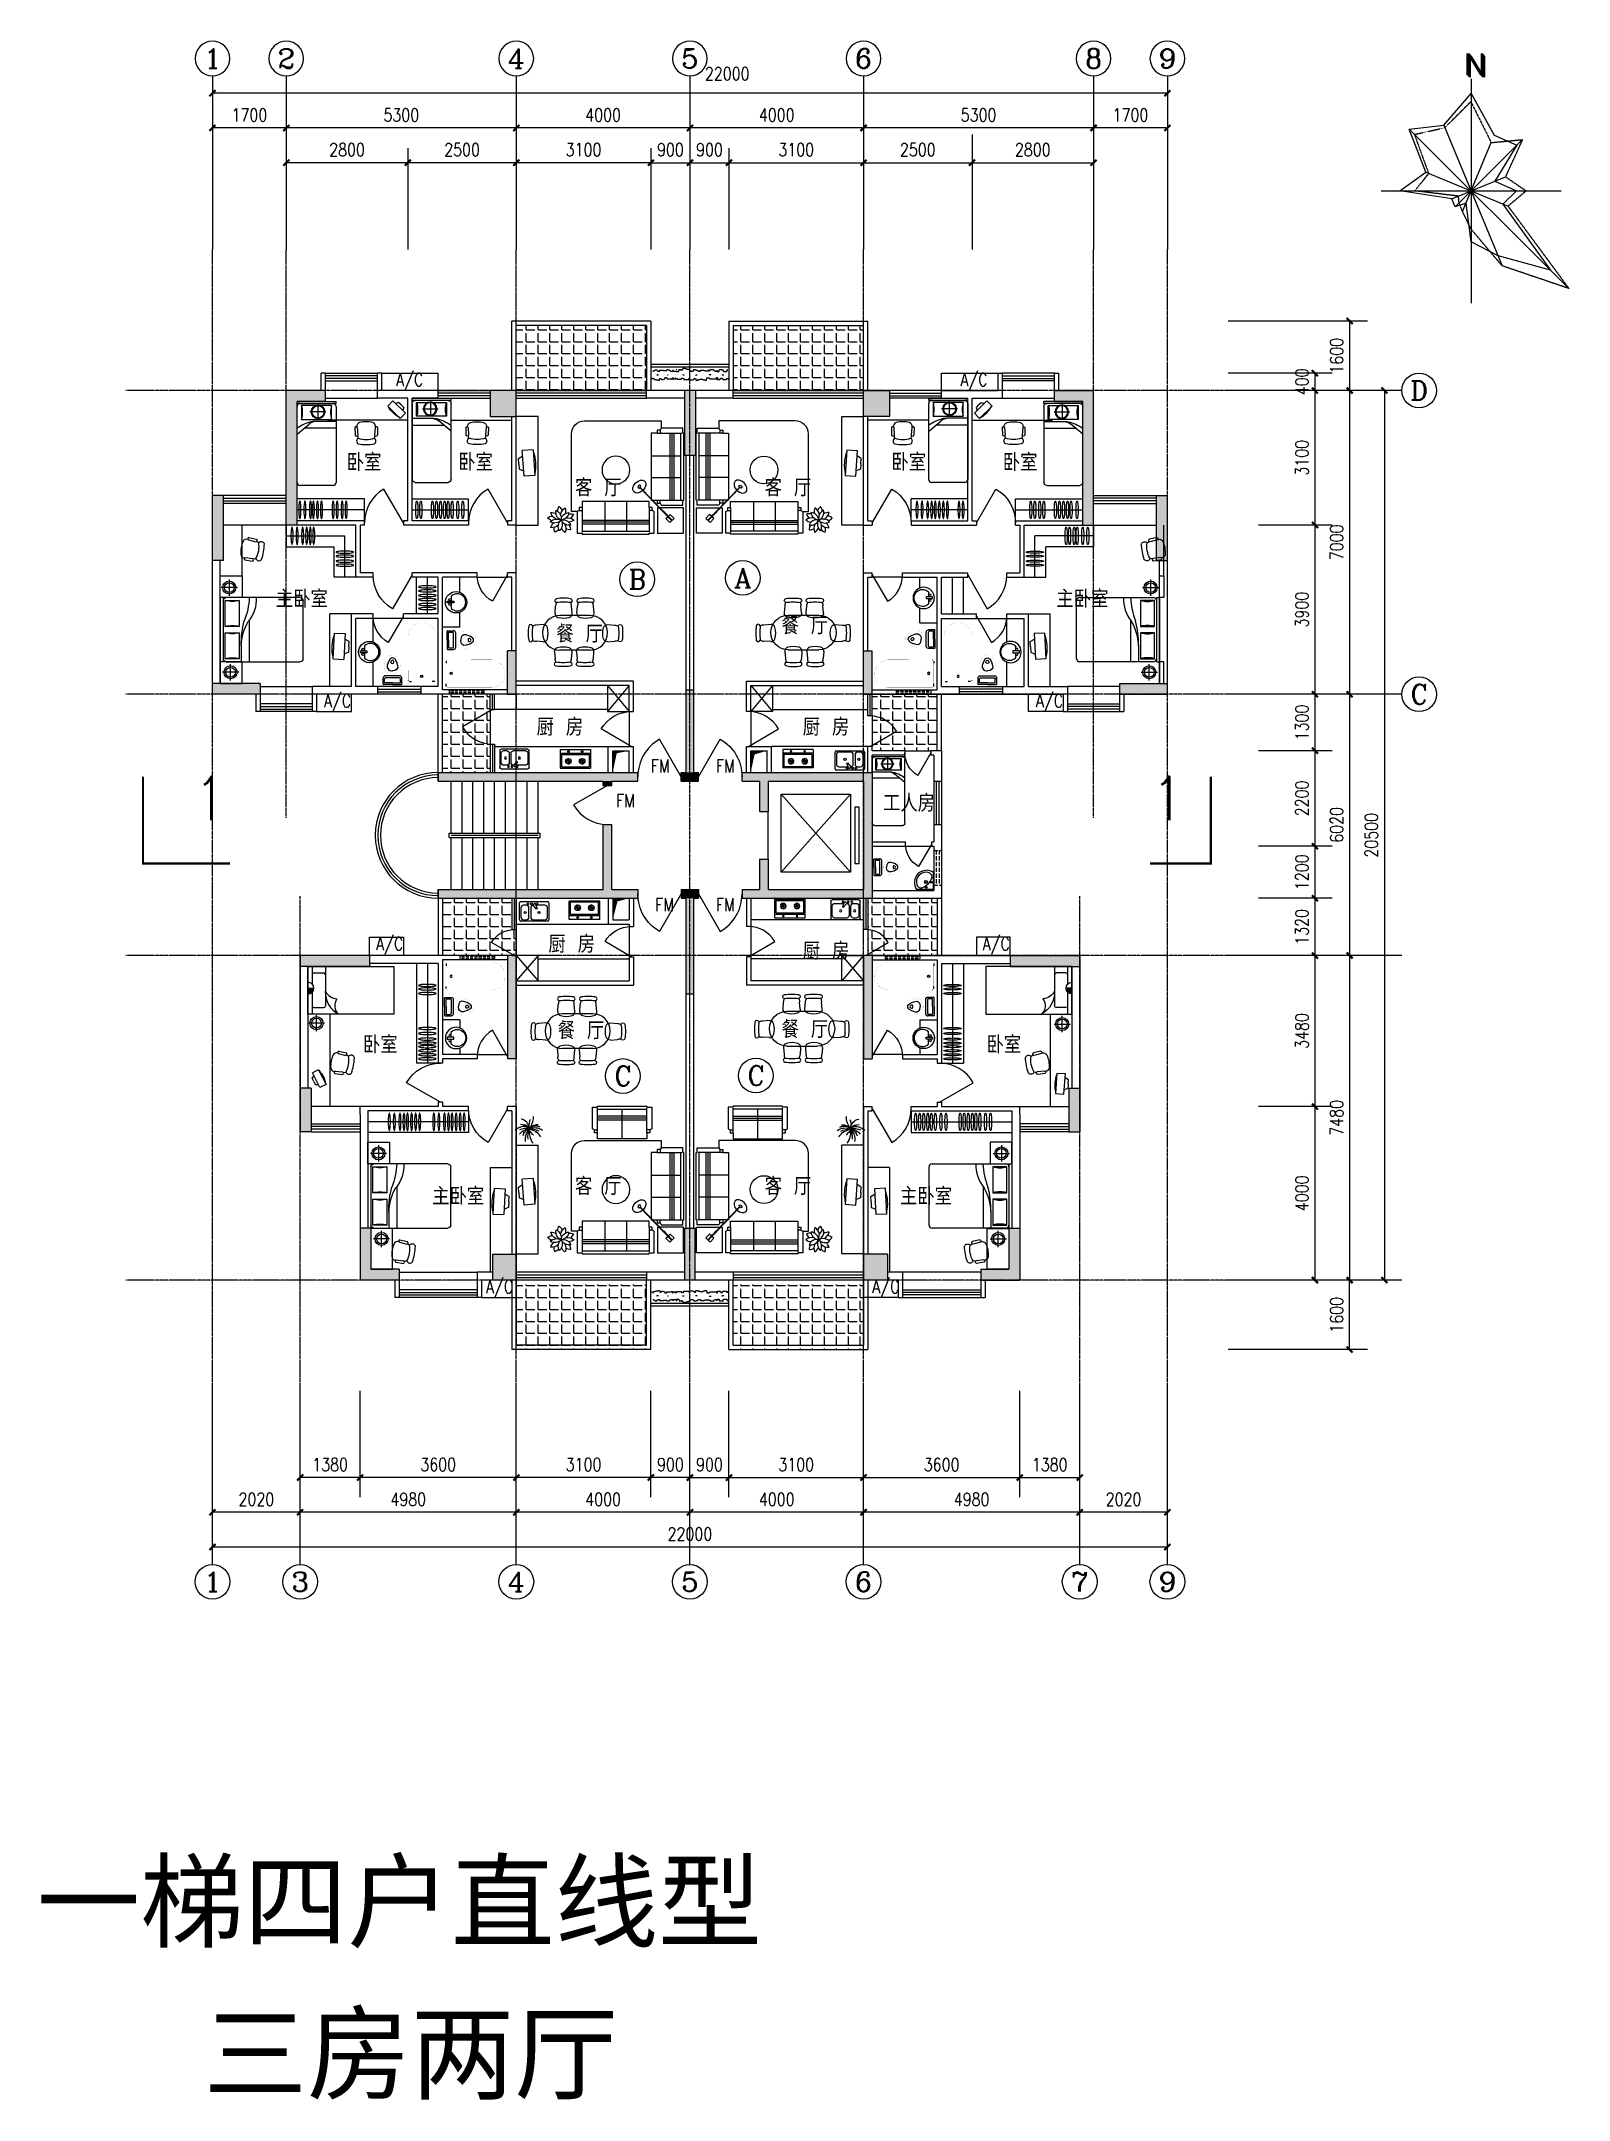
# Model space of a CAD drawing. Header units: millimetres. Extents: x 1460 to 36657, y 698 to 48137.
import ezdxf
from ezdxf.enums import TextEntityAlignment as Align

# ---------------------------------------------------------------- set-up
doc = ezdxf.new("R2010")
doc.units = ezdxf.units.MM
for name, pattern in [('DASH', [0.35, 0.25, -0.1]), ('DOTE', [2.42, 2, -0.2, 0.02, -0.2]), ('HIDDEN', [0.375, 0.25, -0.125])]:
    doc.linetypes.add(name, pattern=pattern)
for name, color, linetype in [('AXIS', 3, 'Continuous'), ('AXIS_TEXT', 7, 'Continuous'), ('DOTE', 1, 'DOTE'), ('F', 12, 'Continuous'), ('MC', 4, 'Continuous'), ('SO', 9, 'Continuous'), ('WALL', 4, 'Continuous'), ('WINDOW', 5, 'Continuous'), ('WINDOW_TEXT', 7, 'Continuous')]:
    doc.layers.add(name, color=color, linetype=linetype)
doc.styles.add('ATT', font='TXT')
doc.styles.add('CHINA', font='romant', dxfattribs={"width": 0.8, "height": 150, "bigfont": 'fs64f'})
doc.styles.add('COMPLEX', font='COMPLEX')
doc.styles.add('DIM_FONT', font='SIMPLEX.shx', dxfattribs={"width": 0.8})
doc.styles.add('HZTXT', font='SIMPLEX', dxfattribs={"bigfont": 'HZTXT'})
doc.styles.add('SIMPLEX', font='SIMPLEX.SHX')
doc.styles.add('ST', font='SimSun.ttf', dxfattribs={"width": 0.8})
doc.styles.get("Standard").update_dxf_attribs({"font": 'arial.ttf'})
doc.dimstyles.new('AXIS', dxfattribs={"dimtxt": 300, "dimasz": 1, "dimexe": 250, "dimexo": 300, "dimgap": 150, "dimtad": 1, "dimdec": 0, "dimdsep": 46, "dimtxsty": 'DIM_FONT', "dimblk": '_DIMX', "dimblk1": 'ARCHTICK', "dimblk2": 'ARCHTICK', "dimcen": 0.1, "dimse1": 1, "dimse2": 1, "dimclrt": 7, "dimadec": 0, "dimazin": 0, "dimtfac": 1, "dimtdec": 0, "dimtix": 1, "dimtmove": 2, "dimatfit": 3, "dimldrblk": '_DIMX', "dimfxl": 1, "dimtolj": 1, "dimtzin": 0, "dimarcsym": 0})

msp = doc.modelspace()

# ---------------------------------------------------------------- texts
at = {"style": 'ST'}
for s, p in [('一梯四户直线型', (1354.5, 4394.2)), ('三房两厅', (5199.9, 891.2))]:
    msp.add_text(s, height=1750, dxfattribs=at).set_placement(p)
at = {"layer": 'F', "width": 0.8, "flags": 9}
for tag, s in [('YSIZE', '400'), ('XSIZE', '440')]:
    msp.add_attdef(tag, (22021.1, 28586.7), s, height=0.5, rotation=180, dxfattribs=at)
at = {"layer": 'MC', "style": 'DIM_FONT', "width": 0.8}
for s, p in [('A/C', (9635.9, 40186.7)), ('A/C', (22638.2, 40186.7)), ('A/C', (7975.3, 32786.7)), ('A/C', (24377.6, 32786.7)), ('FM', (15506.7, 31286.7)), ('FM', (17006.7, 31286.7)), ('FM', (14706.7, 30486.7)), ('FM', (15606.7, 28086.7)), ('FM', (17006.7, 28086.7)), ('A/C', (9175.3, 27186.7)), ('A/C', (23149.8, 27186.7)), ('A/C', (11706.7, 19286.7)), ('A/C', (20606.7, 19286.7))]:
    msp.add_text(s, height=300, dxfattribs=at).set_placement(p)
at = {"layer": 'MC', "style": 'HZTXT'}
for s, p in [('卧室', (8499.3, 38230.5)), ('卧室', (11066.7, 38235.2)), ('卧室', (21047.4, 38235.2)), ('卧室', (23614.8, 38230.5)), ('客 厅', (13759, 37646.5)), ('客 厅', (18128.3, 37646.5)), ('主卧室', (6865.6, 35083.5)), ('主卧室', (24848.5, 35083.5)), ('餐 厅', (13328.3, 34277.3)), ('餐 厅', (18517.9, 34467.1)), ('厨 房', (12873, 32131.3)), ('厨 房', (19004.9, 32131.3)), ('工人房', (20855.3, 30379.4)), ('厨 房', (13144.8, 27128.6)), ('厨 房', (19004.9, 26970.2)), ('卧室', (8873.6, 24813.1)), ('餐 厅', (13360, 25137.4)), ('餐 厅', (18517.9, 25164.8)), ('卧室', (23240.5, 24813.1)), ('客 厅', (13759, 21548.2)), ('客 厅', (18128.3, 21548.2)), ('主卧室', (10468.4, 21319.3)), ('主卧室', (21245.8, 21319.3))]:
    msp.add_text(s, height=400, dxfattribs=at).set_placement(p)
at = {"layer": 'WALL', "style": 'DIM_FONT', "width": 0.8}
for p in [(5006.7, 30186.7), (27068.7, 30186.7)]:
    msp.add_text('1', height=1000, dxfattribs=at).set_placement(p)

# ---------------------------------------------------------------- blocks, each defined once
blk = doc.blocks.new('_DIMX')
at = {"const_width": 50}
blk.add_lwpolyline([(-70, -70), (70, 70)], dxfattribs=at)
blk = doc.blocks.new('*D127')
at = {"layer": 'AXIS', "color": 0, "lineweight": -2, "transparency": 16777216}
for p, q in [((16406, 45337), (16405, 45337)), ((16407, 45337), (17307, 45337)), ((17308, 45337), (17309, 45337))]:
    blk.add_line(p, q, dxfattribs=at)
at = {"layer": 'DEFPOINTS', "color": 0, "transparency": 16777216}
for p in [(17307, 45337), (16407, 43537), (17307, 43537)]:
    blk.add_point(p, dxfattribs=at)
at = {"layer": 'AXIS', "color": 0, "lineweight": -2, "transparency": 16777216}
blk.add_blockref('_DIMX', (16407, 45337), dxfattribs=at)
at = {"layer": 'AXIS', "color": 0, "lineweight": -2, "transparency": 16777216, "rotation": 180}
blk.add_blockref('_DIMX', (17307, 45337), dxfattribs=at)
at = {"layer": 'AXIS', "color": 7, "transparency": 16777216, "insert": (16857, 45637), "char_height": 300, "attachment_point": 5, "style": 'DIM_FONT'}
blk.add_mtext('\\A1;900', dxfattribs=at)
blk = doc.blocks.new('_ARCHTICK')
at = {"color": 0, "linetype": 'ByBlock', "const_width": 0.15}
blk.add_lwpolyline([(-0.5, -0.5), (0.5, 0.5)], dxfattribs=at)
blk = doc.blocks.new('M_F21')
at = {"color": 3, "linetype": 'Continuous'}
for p, q in [((-3368, 426), (-3342, 426)), ((-3368, 397), (-3368, 426)), ((-3342, 451), (-3288, 451)), ((-3342, 451), (-3342, 451)), ((-3342, 426), (-3342, 451)), ((-3288, 480), (-3259, 480)), ((-3288, 480), (-3288, 480)), ((-3288, 451), (-3288, 480)), ((-3288, 451), (-3288, 451)), ((-3259, 480), (-3230, 480)), ((-3259, 480), (-3259, 480)), ((-3230, 480), (-3205, 480)), ((-3230, 480), (-3230, 480)), ((-3205, 505), (-3176, 505)), ((-3205, 480), (-3205, 505)), ((-3176, 534), (-3150, 534)), ((-3176, 534), (-3176, 534)), ((-3176, 505), (-3176, 534)), ((-3176, 505), (-3176, 505)), ((-3150, 534), (-3122, 534)), ((-3150, 534), (-3150, 534)), ((-3122, 534), (-3096, 534)), ((-3122, 534), (-3122, 534)), ((-3096, 534), (-3067, 534)), ((-3096, 534), (-3096, 534)), ((-3067, 534), (-3038, 534)), ((-3067, 534), (-3067, 534)), ((-3038, 534), (-3013, 534)), ((-3038, 534), (-3038, 534)), ((-3013, 534), (-3013, 505)), ((-3013, 534), (-3013, 534)), ((-3013, 505), (-3013, 480)), ((-3013, 505), (-3013, 505)), ((-3013, 480), (-2984, 480)), ((-3013, 480), (-3013, 480)), ((-3013, 97), (-2984, 97)), ((-3013, 97), (-3013, 97)), ((-2959, 97), (-3013, 97)), ((-2984, 480), (-2984, 451)), ((-2984, 451), (-2959, 451)), ((-2984, 97), (-2984, 68)), ((-2984, 68), (-2959, 68)), ((-2959, 451), (-2904, 451)), ((-2959, 451), (-2959, 451)), ((-2959, 68), (-2930, 68)), ((-2959, 68), (-2959, 68)), ((-2930, 68), (-2904, 68)), ((-2930, 68), (-2930, 68)), ((-2904, 451), (-2904, 426)), ((-2904, 426), (-2846, 426)), ((-2904, 68), (-2875, 68)), ((-2904, 68), (-2904, 68)), ((-2875, 68), (-2875, 68)), ((-2846, 426), (-2821, 426)), ((-2846, 426), (-2846, 426)), ((-2821, 505), (-2792, 505)), ((-2821, 426), (-2767, 426)), ((-2821, 426), (-2821, 426)), ((-2792, 505), (-2792, 505)), ((-2767, 451), (-2738, 451)), ((-2767, 451), (-2767, 451)), ((-2767, 426), (-2767, 451)), ((-2767, 426), (-2767, 426)), ((-2738, 480), (-2713, 480)), ((-2738, 451), (-2738, 480)), ((-2738, 451), (-2738, 451)), ((-2713, 505), (-2684, 505)), ((-2713, 505), (-2713, 505)), ((-2713, 480), (-2713, 505)), ((-2684, 505), (-2658, 505)), ((-2684, 505), (-2684, 505)), ((-2658, 505), (-2629, 505)), ((-2658, 505), (-2658, 505)), ((-2629, 505), (-2600, 505)), ((-2629, 505), (-2629, 505)), ((-2600, 505), (-2575, 505)), ((-2600, 505), (-2600, 505)), ((-2575, 505), (-2521, 505)), ((-2575, 505), (-2575, 505)), ((-2521, 505), (-2492, 505)), ((-2521, 505), (-2521, 505)), ((-2492, 505), (-2466, 505)), ((-2492, 505), (-2492, 505)), ((-2466, 505), (-2438, 505)), ((-2466, 505), (-2466, 505)), ((-2438, 505), (-2409, 505)), ((-2438, 505), (-2438, 505)), ((-2409, 505), (-2409, 480)), ((-2409, 480), (-2383, 480)), ((-2383, 480), (-2354, 480)), ((-2383, 480), (-2383, 480)), ((-2354, 480), (-2300, 480)), ((-2354, 480), (-2354, 480)), ((-2300, 480), (-2275, 480)), ((-2300, 480), (-2300, 480)), ((-2275, 480), (-2246, 480)), ((-2275, 480), (-2275, 480)), ((-2246, 480), (-2220, 480)), ((-2246, 480), (-2246, 480)), ((-2220, 480), (-2191, 480)), ((-2220, 480), (-2220, 480)), ((-2191, 480), (-2162, 480)), ((-2191, 480), (-2191, 480)), ((-2162, 480), (-2137, 480)), ((-2162, 480), (-2162, 480)), ((-2137, 505), (-2108, 505)), ((-2137, 480), (-2137, 505)), ((-2108, 534), (-2083, 534)), ((-2108, 505), (-2108, 534)), ((-2083, 559), (-2054, 559)), ((-2083, 559), (-2083, 559)), ((-2083, 534), (-2083, 559)), ((-2083, 534), (-2083, 534)), ((-2054, 559), (-2029, 559)), ((-2054, 559), (-2054, 559)), ((-2054, 97), (-2029, 97)), ((-2029, 559), (-2000, 559)), ((-2029, 559), (-2029, 559)), ((-2029, 97), (-2000, 97)), ((-2029, 97), (-2029, 97)), ((-2000, 559), (-1971, 559)), ((-2000, 559), (-2000, 559)), ((-2000, 97), (-1971, 97)), ((-2000, 97), (-2000, 97)), ((-1971, 559), (-1971, 534)), ((-1971, 534), (-1916, 534)), ((-1971, 97), (-1971, 97)), ((-1916, 534), (-1891, 534)), ((-1916, 534), (-1916, 534)), ((-1891, 534), (-1891, 505)), ((-1891, 534), (-1891, 534)), ((-1891, 505), (-1862, 505)), ((-1891, 505), (-1891, 505)), ((-1862, 505), (-1837, 505)), ((-1862, 505), (-1862, 505)), ((-1837, 505), (-1837, 480)), ((-1837, 505), (-1837, 505)), ((-1837, 480), (-1837, 451)), ((-1837, 480), (-1837, 480)), ((-1837, 451), (-1808, 451)), ((-1837, 451), (-1837, 451)), ((-1808, 451), (-1782, 451)), ((-1808, 451), (-1808, 451)), ((-1782, 451), (-1725, 451)), ((-1782, 451), (-1782, 451)), ((-1725, 451), (-1725, 426)), ((-1725, 426), (-1699, 426)), ((-1699, 426), (-1670, 426)), ((-1699, 426), (-1699, 426)), ((-1670, 426), (-1645, 426)), ((-1670, 426), (-1670, 426)), ((-1645, 426), (-1616, 426)), ((-1645, 426), (-1645, 426)), ((-1616, 426), (-1591, 426)), ((-1616, 426), (-1616, 426)), ((-1591, 480), (-1562, 480)), ((-1591, 426), (-1533, 426)), ((-1591, 426), (-1591, 426)), ((-1562, 480), (-1533, 480)), ((-1562, 480), (-1562, 480)), ((-1533, 480), (-1507, 480)), ((-1533, 480), (-1533, 480)), ((-1533, 426), (-1478, 426)), ((-1533, 426), (-1533, 426)), ((-1507, 534), (-1507, 534)), ((-1507, 480), (-1507, 534)), ((-1507, 480), (-1507, 480)), ((-1478, 426), (-1453, 426)), ((-1478, 426), (-1478, 426)), ((-1453, 426), (-1424, 426)), ((-1453, 426), (-1453, 426)), ((-1424, 426), (-1370, 426)), ((-1424, 426), (-1424, 426)), ((-1370, 426), (-1316, 426)), ((-1370, 426), (-1370, 426)), ((-1316, 426), (-1232, 426)), ((-1316, 426), (-1316, 426)), ((-1232, 534), (-1232, 534)), ((-1178, 534), (-1232, 534)), ((-1232, 426), (-1232, 397)), ((-1232, 397), (-1178, 397)), ((-1178, 534), (-1178, 534)), ((-1178, 505), (-1178, 534)), ((-1178, 397), (-1153, 397)), ((-1178, 397), (-1178, 397)), ((-1153, 397), (-1124, 397)), ((-1153, 397), (-1153, 397)), ((-1124, 397), (-1070, 397)), ((-1124, 397), (-1124, 397)), ((-1070, 397), (-1015, 397)), ((-1070, 397), (-1070, 397)), ((-1015, 397), (-986, 397)), ((-1015, 397), (-1015, 397)), ((-986, 480), (-961, 480)), ((-986, 451), (-986, 480)), ((-986, 451), (-986, 451)), ((-986, 397), (-986, 451)), ((-961, 559), (-932, 559)), ((-961, 505), (-961, 559)), ((-961, 505), (-961, 505)), ((-961, 480), (-961, 505)), ((-932, 588), (-903, 588)), ((-932, 588), (-932, 588)), ((-932, 559), (-932, 588)), ((-903, 588), (-903, 559)), ((-903, 588), (-903, 588)), ((-903, 559), (-849, 559)), ((-903, 559), (-903, 559)), ((-849, 559), (-849, 534)), ((-849, 534), (-823, 534)), ((-823, 534), (-769, 534)), ((-823, 534), (-823, 534)), ((-769, 534), (-769, 505)), ((-769, 505), (-740, 505)), ((-740, 505), (-715, 505)), ((-740, 505), (-740, 505)), ((-715, 588), (-632, 588)), ((-715, 505), (-715, 588)), ((-715, 505), (-715, 505)), ((-632, 672), (-577, 672)), ((-632, 588), (-632, 672)), ((-632, 122), (-632, 97)), ((-632, 97), (-603, 97)), ((-632, 97), (-632, 97)), ((-603, 97), (-577, 97)), ((-603, 97), (-603, 97)), ((-577, 697), (-548, 697)), ((-577, 672), (-577, 697)), ((-577, 97), (-548, 97)), ((-577, 97), (-577, 97)), ((-548, 697), (-523, 697)), ((-548, 697), (-548, 697)), ((-548, 97), (-523, 97)), ((-548, 97), (-548, 97)), ((-523, 697), (-465, 697)), ((-523, 697), (-523, 697)), ((-523, 97), (-494, 97)), ((-523, 97), (-523, 97)), ((-494, 97), (-494, 97)), ((-465, 697), (-411, 697)), ((-465, 697), (-465, 697)), ((-411, 697), (-411, 672)), ((-411, 672), (-385, 672)), ((-385, 672), (-331, 672)), ((-385, 672), (-385, 672)), ((-331, 672), (-331, 643)), ((-331, 643), (-302, 643)), ((-302, 643), (-277, 643)), ((-302, 643), (-302, 643)), ((-277, 643), (-219, 643)), ((-277, 643), (-277, 643)), ((-219, 643), (-219, 617)), ((-219, 617), (-165, 617)), ((-165, 617), (-139, 617)), ((-165, 617), (-165, 617)), ((-139, 617), (-85, 617)), ((-139, 617), (-139, 617)), ((-85, 617), (-85, 588)), ((-85, 588), (-56, 588)), ((-56, 588), (-27, 588)), ((-56, 588), (-56, 588)), ((-27, 588), (-27, 559)), ((-27, 588), (-27, 588)), ((-27, 559), (-2, 559)), ((-27, 559), (-27, 559)), ((-2, 559), (-2, 505)), ((-2, 505), (27, 505)), ((-2, 505), (-2, 505)), ((27, 505), (27, 480)), ((27, 480), (52, 480)), ((52, 480), (81, 480)), ((52, 480), (52, 480)), ((81, 480), (81, 451)), ((81, 451), (136, 451)), ((136, 451), (136, 426)), ((136, 426), (190, 426)), ((190, 426), (244, 426)), ((190, 426), (190, 426)), ((244, 426), (299, 426)), ((244, 426), (244, 426)), ((299, 426), (327, 426)), ((299, 426), (299, 426)), ((327, 480), (382, 480)), ((327, 426), (327, 480)), ((327, 426), (327, 426)), ((382, 559), (436, 559)), ((382, 559), (382, 559)), ((382, 534), (382, 559)), ((382, 534), (382, 534)), ((382, 480), (382, 534)), ((436, 559), (519, 559)), ((436, 559), (436, 559)), ((519, 559), (519, 534)), ((519, 559), (519, 559)), ((519, 534), (545, 534)), ((519, 534), (519, 534)), ((545, 534), (603, 534)), ((545, 534), (545, 534)), ((545, 42), (574, 42)), ((574, 42), (603, 42)), ((574, 42), (574, 42)), ((603, 534), (603, 505)), ((603, 505), (628, 505)), ((603, 68), (657, 68)), ((603, 68), (603, 68)), ((603, 42), (603, 68)), ((603, 42), (603, 42)), ((628, 505), (682, 505)), ((628, 505), (628, 505)), ((657, 68), (682, 68)), ((657, 68), (657, 68)), ((682, 505), (711, 505)), ((682, 505), (682, 505)), ((682, 68), (682, 68)), ((711, 505), (736, 505)), ((711, 505), (711, 505)), ((736, 505), (736, 480)), ((736, 480), (765, 480)), ((765, 480), (765, 451)), ((765, 480), (765, 480)), ((765, 451), (820, 451)), ((765, 451), (765, 451)), ((820, 451), (820, 426)), ((820, 426), (849, 426)), ((849, 426), (903, 426)), ((849, 426), (849, 426)), ((903, 426), (928, 426)), ((903, 426), (903, 426)), ((928, 426), (983, 426)), ((928, 426), (928, 426)), ((983, 426), (1011, 426)), ((983, 426), (983, 426)), ((1011, 505), (1040, 505)), ((1011, 505), (1011, 505)), ((1011, 451), (1011, 505)), ((1011, 451), (1011, 451)), ((1011, 426), (1011, 451)), ((1011, 426), (1011, 426)), ((1040, 505), (1066, 505)), ((1040, 505), (1040, 505)), ((1066, 505), (1120, 505)), ((1066, 505), (1066, 505)), ((1120, 505), (1149, 505)), ((1120, 505), (1120, 505)), ((1149, 505), (1174, 505)), ((1149, 505), (1149, 505)), ((1174, 505), (1203, 505)), ((1174, 505), (1174, 505)), ((1203, 505), (1232, 505)), ((1203, 505), (1203, 505)), ((1232, 505), (1258, 505)), ((1232, 505), (1232, 505)), ((1258, 505), (1312, 505)), ((1258, 505), (1258, 505)), ((1312, 505), (1312, 480)), ((1312, 480), (1366, 480)), ((1366, 480), (1420, 480)), ((1366, 480), (1366, 480)), ((1420, 480), (1420, 451)), ((1420, 451), (1478, 451)), ((1478, 451), (1558, 451)), ((1478, 451), (1478, 451)), ((1558, 451), (1587, 451)), ((1558, 451), (1558, 451)), ((1587, 451), (1641, 451)), ((1587, 451), (1587, 451)), ((1641, 451), (1670, 451)), ((1641, 451), (1641, 451)), ((1670, 505), (1670, 505)), ((1724, 505), (1670, 505)), ((1670, 451), (1724, 451)), ((1670, 451), (1670, 451)), ((1724, 451), (1750, 451)), ((1724, 451), (1724, 451)), ((1750, 451), (1804, 451)), ((1750, 451), (1750, 451)), ((1804, 480), (1858, 480)), ((1804, 480), (1804, 480)), ((1804, 451), (1804, 480)), ((1804, 451), (1804, 451)), ((1804, 122), (1858, 122)), ((1858, 480), (1887, 480)), ((1858, 480), (1858, 480)), ((1858, 122), (1916, 122)), ((1858, 122), (1858, 122)), ((1887, 559), (1916, 559)), ((1887, 559), (1887, 559)), ((1887, 480), (1887, 559)), ((1916, 559), (1942, 559)), ((1916, 559), (1916, 559)), ((1916, 122), (1942, 122)), ((1916, 122), (1916, 122)), ((1942, 559), (1996, 559)), ((1942, 559), (1942, 559)), ((1942, 122), (1996, 122)), ((1942, 122), (1942, 122)), ((1996, 559), (2025, 559)), ((1996, 559), (1996, 559)), ((1996, 122), (1996, 122)), ((2025, 559), (2050, 559)), ((2025, 559), (2025, 559)), ((2050, 559), (2079, 559)), ((2050, 559), (2050, 559)), ((2079, 559), (2108, 559)), ((2079, 559), (2079, 559)), ((2108, 559), (2162, 559)), ((2108, 559), (2108, 559)), ((2162, 559), (2162, 534)), ((2162, 534), (2217, 534)), ((2217, 534), (2217, 505)), ((2217, 534), (2217, 534)), ((2217, 505), (2271, 505)), ((2271, 505), (2271, 480)), ((2271, 505), (2271, 505)), ((2271, 480), (2271, 451)), ((2271, 480), (2271, 480)), ((2271, 451), (2325, 451)), ((2271, 451), (2271, 451)), ((2325, 451), (2354, 451)), ((2325, 451), (2325, 451)), ((2354, 451), (2354, 426)), ((2354, 426), (2408, 426)), ((2408, 426), (2488, 426)), ((2408, 426), (2408, 426)), ((2488, 480), (2517, 480)), ((2488, 426), (2546, 426)), ((2488, 426), (2488, 426)), ((2517, 480), (2546, 480)), ((2517, 480), (2517, 480)), ((2546, 480), (2571, 480)), ((2546, 480), (2546, 480)), ((2546, 426), (2546, 397)), ((2546, 397), (2571, 397)), ((2571, 505), (2571, 505)), ((2571, 480), (2571, 505)), ((2571, 480), (2571, 480)), ((2571, 397), (2626, 397)), ((2571, 397), (2571, 397)), ((2626, 397), (2655, 397)), ((2626, 397), (2626, 397)), ((2655, 397), (2680, 397)), ((2655, 397), (2655, 397)), ((2680, 397), (2709, 397)), ((2680, 397), (2680, 397)), ((2709, 505), (2738, 505)), ((2709, 451), (2709, 505)), ((2709, 451), (2709, 451)), ((2709, 426), (2709, 451)), ((2709, 426), (2709, 426)), ((2709, 397), (2709, 426)), ((2709, 397), (2709, 397)), ((2738, 534), (2763, 534)), ((2738, 534), (2738, 534)), ((2738, 505), (2738, 534)), ((2763, 559), (2792, 559)), ((2763, 534), (2763, 559)), ((2792, 559), (2817, 559)), ((2792, 559), (2792, 559)), ((2817, 559), (2846, 559)), ((2817, 559), (2817, 559)), ((2846, 559), (2872, 559)), ((2846, 559), (2846, 559)), ((2872, 559), (2926, 559)), ((2872, 559), (2872, 559)), ((2926, 559), (2955, 559)), ((2926, 559), (2926, 559)), ((2955, 559), (2955, 534)), ((2955, 534), (3009, 534)), ((2984, 122), (2984, 97)), ((2984, 97), (3038, 97)), ((2984, 97), (2984, 97)), ((3009, 534), (3063, 534)), ((3009, 534), (3009, 534)), ((3038, 97), (3038, 68)), ((3038, 68), (3063, 68)), ((3063, 534), (3092, 534)), ((3063, 534), (3063, 534)), ((3063, 68), (3092, 68)), ((3063, 68), (3063, 68)), ((3092, 534), (3092, 505)), ((3092, 534), (3092, 534)), ((3092, 505), (3092, 480)), ((3092, 505), (3092, 505)), ((3092, 480), (3092, 451)), ((3092, 480), (3092, 480)), ((3092, 451), (3092, 426)), ((3092, 451), (3092, 451)), ((3092, 426), (3118, 426)), ((3092, 426), (3092, 426)), ((3092, 68), (3118, 68)), ((3092, 68), (3092, 68)), ((3118, 426), (3147, 426)), ((3118, 426), (3118, 426)), ((3118, 68), (3147, 68)), ((3118, 68), (3118, 68)), ((3147, 426), (3147, 397)), ((3147, 397), (3201, 397)), ((3147, 68), (3147, 68)), ((3201, 397), (3230, 397)), ((3201, 397), (3201, 397)), ((3230, 397), (3255, 397)), ((3230, 397), (3230, 397)), ((3255, 397), (3284, 397)), ((3255, 397), (3255, 397)), ((3284, 397), (3339, 397)), ((3284, 397), (3284, 397)), ((3339, 397), (3364, 397)), ((3339, 397), (3339, 397)), ((3364, 397), (3393, 397)), ((3364, 397), (3364, 397)), ((3393, 397), (3422, 397)), ((3393, 397), (3393, 397)), ((3422, 480), (3476, 480)), ((3422, 451), (3422, 480)), ((3422, 451), (3422, 451)), ((3422, 397), (3422, 451)), ((3422, 397), (3422, 397)), ((3476, 534), (3501, 534)), ((3476, 534), (3476, 534)), ((3476, 480), (3476, 534)), ((3501, 559), (3530, 559)), ((3501, 534), (3501, 559)), ((3530, 559), (3530, 559)), ((-3476, -287), (-3451, -287)), ((-3476, -287), (-3476, -287)), ((-3476, -316), (-3476, -287)), ((-3451, -262), (-3422, -262)), ((-3451, -287), (-3451, -262)), ((-3422, -233), (-3397, -233)), ((-3422, -262), (-3422, -233)), ((-3397, -233), (-3368, -233)), ((-3397, -233), (-3397, -233)), ((-3368, -233), (-3342, -233)), ((-3368, -233), (-3368, -233)), ((-3342, -233), (-3342, -262)), ((-3342, -233), (-3342, -233)), ((-3342, -262), (-3313, -262)), ((-3342, -262), (-3342, -262)), ((-3313, -262), (-3288, -262)), ((-3313, -262), (-3313, -262)), ((-3288, -262), (-3288, -287)), ((-3288, -262), (-3288, -262)), ((-3288, -287), (-3288, -316)), ((-3288, -287), (-3288, -287)), ((-3288, -316), (-3259, -316)), ((-3288, -316), (-3288, -316)), ((-3259, -316), (-3230, -316)), ((-3259, -316), (-3259, -316)), ((-3230, -316), (-3230, -341)), ((-3230, -341), (-3176, -341)), ((-3176, -341), (-3150, -341)), ((-3176, -341), (-3176, -341)), ((-3150, -341), (-3096, -341)), ((-3150, -341), (-3150, -341)), ((-3096, -341), (-3096, -370)), ((-3096, -370), (-3038, -370)), ((-3038, -370), (-3013, -370)), ((-3038, -370), (-3038, -370)), ((-3013, -370), (-2959, -370)), ((-3013, -370), (-3013, -370)), ((-2959, -370), (-2904, -370)), ((-2959, -370), (-2959, -370)), ((-2904, -370), (-2875, -370)), ((-2904, -370), (-2904, -370)), ((-2875, -370), (-2875, -395)), ((-2875, -395), (-2846, -395)), ((-2846, -395), (-2821, -395)), ((-2846, -395), (-2846, -395)), ((-2821, -395), (-2792, -395)), ((-2821, -395), (-2821, -395)), ((-2792, -341), (-2738, -341)), ((-2792, -395), (-2792, -341)), ((-2792, -395), (-2792, -395)), ((-2738, -262), (-2713, -262)), ((-2738, -262), (-2738, -262)), ((-2738, -341), (-2738, -262)), ((-2713, -262), (-2658, -262)), ((-2713, -262), (-2713, -262)), ((-2658, -262), (-2658, -287)), ((-2658, -262), (-2658, -262)), ((-2658, -287), (-2629, -287)), ((-2658, -287), (-2658, -287)), ((-2629, -287), (-2629, -316)), ((-2629, -316), (-2600, -316)), ((-2600, -316), (-2600, -341)), ((-2600, -341), (-2575, -341)), ((-2575, -341), (-2546, -341)), ((-2575, -341), (-2575, -341)), ((-2546, -341), (-2521, -341)), ((-2546, -341), (-2546, -341)), ((-2521, -341), (-2492, -341)), ((-2521, -341), (-2521, -341)), ((-2492, -341), (-2466, -341)), ((-2492, -341), (-2492, -341)), ((-2466, -341), (-2438, -341)), ((-2466, -341), (-2466, -341)), ((-2438, -341), (-2438, -341)), ((-2409, -316), (-2383, -316)), ((-2383, -316), (-2354, -316)), ((-2383, -316), (-2383, -316)), ((-2354, -287), (-2300, -287)), ((-2354, -316), (-2354, -287)), ((-2354, -316), (-2354, -316)), ((-2300, -233), (-2275, -233)), ((-2300, -287), (-2300, -233)), ((-2275, -204), (-2246, -204)), ((-2275, -204), (-2275, -204)), ((-2275, -233), (-2275, -204)), ((-2246, -178), (-2220, -178)), ((-2246, -178), (-2246, -178)), ((-2246, -204), (-2246, -178)), ((-2246, -204), (-2246, -204)), ((-2220, -178), (-2191, -178)), ((-2220, -178), (-2220, -178)), ((-2191, -178), (-2162, -178)), ((-2191, -178), (-2191, -178)), ((-2162, -178), (-2137, -178)), ((-2162, -178), (-2162, -178)), ((-2137, -178), (-2137, -204)), ((-2137, -204), (-2108, -204)), ((-2108, -204), (-2108, -233)), ((-2108, -204), (-2108, -204)), ((-2108, -233), (-2108, -262)), ((-2108, -233), (-2108, -233)), ((-2108, -262), (-2108, -287)), ((-2108, -262), (-2108, -262)), ((-2108, -287), (-2054, -287)), ((-2108, -287), (-2108, -287)), ((-2054, -287), (-2029, -287)), ((-2054, -287), (-2054, -287)), ((-2029, -287), (-2000, -287)), ((-2029, -287), (-2029, -287)), ((-2000, -287), (-1945, -287)), ((-2000, -287), (-2000, -287)), ((-1945, -287), (-1916, -287)), ((-1945, -287), (-1945, -287)), ((-1916, -287), (-1862, -287)), ((-1916, -287), (-1916, -287)), ((-1862, -287), (-1808, -287)), ((-1862, -287), (-1862, -287)), ((-1808, -287), (-1782, -287)), ((-1808, -287), (-1808, -287)), ((-1782, -287), (-1725, -287)), ((-1782, -287), (-1782, -287)), ((-1725, -287), (-1670, -287)), ((-1725, -287), (-1725, -287)), ((-1670, -287), (-1670, -316)), ((-1670, -287), (-1670, -287)), ((-1670, -316), (-1616, -316)), ((-1616, -316), (-1591, -316)), ((-1616, -316), (-1616, -316)), ((-1591, -204), (-1533, -204)), ((-1591, -204), (-1591, -204)), ((-1591, -262), (-1591, -204)), ((-1591, -262), (-1591, -262)), ((-1591, -316), (-1591, -262)), ((-1591, -316), (-1591, -316)), ((-1533, -204), (-1533, -233)), ((-1533, -204), (-1533, -204)), ((-1533, -233), (-1533, -262)), ((-1533, -233), (-1533, -233)), ((-1533, -262), (-1507, -262)), ((-1533, -262), (-1533, -262)), ((-1507, -262), (-1507, -287)), ((-1507, -287), (-1453, -287)), ((-1453, -287), (-1424, -287)), ((-1453, -287), (-1453, -287)), ((-1424, -287), (-1341, -287)), ((-1424, -287), (-1424, -287)), ((-1370, -233), (-1316, -233)), ((-1316, -233), (-1370, -233)), ((-1341, -287), (-1341, -316)), ((-1341, -316), (-1316, -316)), ((-1316, -233), (-1287, -233)), ((-1316, -233), (-1316, -233)), ((-1316, -316), (-1316, -233)), ((-1316, -316), (-1316, -316)), ((-1287, -233), (-1261, -233)), ((-1287, -233), (-1287, -233)), ((-1261, -233), (-1232, -233)), ((-1261, -233), (-1261, -233)), ((-1232, -233), (-1232, -262)), ((-1232, -262), (-1178, -262)), ((-1178, -262), (-1153, -262)), ((-1178, -262), (-1178, -262)), ((-1153, -262), (-1153, -287)), ((-1153, -262), (-1153, -262)), ((-1153, -287), (-1153, -316)), ((-1153, -287), (-1153, -287)), ((-1153, -316), (-1124, -316)), ((-1153, -316), (-1153, -316)), ((-1124, -316), (-1070, -316)), ((-1124, -316), (-1124, -316)), ((-1070, -316), (-1041, -316)), ((-1070, -316), (-1070, -316)), ((-1041, -316), (-1015, -316)), ((-1041, -316), (-1041, -316)), ((-1015, -316), (-986, -316)), ((-1015, -316), (-1015, -316)), ((-986, -316), (-961, -316)), ((-986, -316), (-986, -316)), ((-961, -316), (-932, -316)), ((-961, -316), (-961, -316)), ((-932, -316), (-878, -316)), ((-932, -316), (-932, -316)), ((-878, -316), (-849, -316)), ((-878, -316), (-878, -316)), ((-849, -316), (-823, -316)), ((-849, -316), (-849, -316)), ((-823, -316), (-769, -316)), ((-823, -316), (-823, -316)), ((-769, -316), (-740, -316)), ((-769, -316), (-769, -316)), ((-740, -233), (-686, -233)), ((-740, -262), (-740, -233)), ((-740, -262), (-740, -262)), ((-740, -316), (-740, -262)), ((-686, -233), (-657, -233)), ((-686, -233), (-686, -233)), ((-657, -233), (-603, -233)), ((-657, -233), (-657, -233)), ((-603, -233), (-603, -262)), ((-603, -233), (-603, -233)), ((-603, -262), (-548, -262)), ((-548, -262), (-548, -316)), ((-548, -316), (-548, -341)), ((-548, -316), (-548, -316)), ((-548, -341), (-523, -341)), ((-548, -341), (-548, -341)), ((-523, -341), (-494, -341)), ((-523, -341), (-523, -341)), ((-494, -341), (-440, -341)), ((-494, -341), (-494, -341)), ((-440, -341), (-411, -341)), ((-440, -341), (-440, -341)), ((-411, -341), (-385, -341)), ((-411, -341), (-411, -341)), ((-385, -341), (-357, -341)), ((-385, -341), (-385, -341)), ((-357, -341), (-302, -341)), ((-357, -341), (-357, -341)), ((-302, -341), (-248, -341)), ((-302, -341), (-302, -341)), ((-248, -341), (-194, -341)), ((-248, -341), (-248, -341)), ((-194, -341), (-165, -341)), ((-194, -341), (-194, -341)), ((-165, -341), (-110, -341)), ((-165, -341), (-165, -341)), ((-110, -341), (-85, -341)), ((-110, -341), (-110, -341)), ((-85, -262), (-56, -262)), ((-85, -262), (-85, -262)), ((-85, -316), (-85, -262)), ((-85, -316), (-85, -316)), ((-85, -341), (-85, -316)), ((-85, -341), (-85, -341)), ((-56, -262), (-56, -262)), ((-27, -233), (-27, -262)), ((-27, -262), (-2, -262)), ((-2, -262), (-2, -287)), ((-2, -287), (27, -287)), ((-2, -287), (-2, -287)), ((27, -287), (27, -316)), ((27, -287), (27, -287)), ((27, -316), (27, -341)), ((27, -316), (27, -316)), ((27, -341), (27, -370)), ((27, -341), (27, -341)), ((27, -370), (107, -370)), ((107, -370), (165, -370)), ((107, -370), (107, -370)), ((165, -370), (190, -370)), ((165, -370), (165, -370)), ((190, -370), (244, -370)), ((190, -370), (190, -370)), ((244, -370), (273, -370)), ((244, -370), (244, -370)), ((273, -370), (327, -370)), ((273, -370), (273, -370)), ((327, -341), (353, -341)), ((327, -370), (327, -341)), ((353, -341), (382, -341)), ((353, -341), (353, -341)), ((382, -316), (411, -316)), ((382, -341), (382, -316)), ((411, -262), (465, -262)), ((411, -262), (411, -262)), ((411, -316), (411, -262)), ((465, -262), (490, -262)), ((465, -262), (465, -262)), ((490, -262), (519, -262)), ((490, -262), (490, -262)), ((519, -262), (545, -262)), ((519, -262), (519, -262)), ((545, -262), (545, -287)), ((545, -287), (574, -287)), ((574, -287), (574, -341)), ((574, -341), (574, -370)), ((574, -341), (574, -341)), ((574, -370), (574, -395)), ((574, -370), (574, -370)), ((574, -395), (628, -395)), ((574, -395), (574, -395)), ((628, -395), (682, -395)), ((628, -395), (628, -395)), ((682, -395), (736, -395)), ((682, -395), (682, -395)), ((736, -395), (791, -395)), ((736, -395), (736, -395)), ((791, -341), (874, -341)), ((791, -395), (791, -341)), ((791, -395), (791, -395)), ((874, -341), (928, -341)), ((874, -341), (874, -341)), ((928, -316), (957, -316)), ((928, -341), (928, -316)), ((957, -316), (1011, -316)), ((957, -316), (957, -316)), ((1011, -316), (1066, -316)), ((1011, -316), (1011, -316)), ((1066, -316), (1120, -316)), ((1066, -316), (1066, -316)), ((1120, -316), (1203, -316)), ((1120, -316), (1120, -316)), ((1203, -316), (1203, -341)), ((1203, -341), (1287, -341)), ((1287, -341), (1287, -370)), ((1287, -370), (1341, -370)), ((1341, -370), (1395, -370)), ((1341, -370), (1341, -370)), ((1395, -370), (1395, -395)), ((1395, -395), (1449, -395)), ((1449, -395), (1504, -395)), ((1449, -395), (1449, -395)), ((1504, -395), (1533, -395)), ((1504, -395), (1504, -395)), ((1533, -395), (1558, -395)), ((1533, -395), (1533, -395)), ((1558, -316), (1587, -316)), ((1558, -395), (1558, -316)), ((1558, -395), (1558, -395)), ((1587, -204), (1670, -204)), ((1587, -233), (1587, -204)), ((1587, -233), (1587, -233)), ((1587, -316), (1587, -233)), ((1670, -204), (1695, -204)), ((1670, -204), (1670, -204)), ((1695, -204), (1750, -204)), ((1695, -204), (1695, -204)), ((1750, -204), (1833, -204)), ((1750, -204), (1750, -204)), ((1833, -204), (1833, -262)), ((1833, -262), (1858, -262)), ((1858, -262), (1858, -287)), ((1858, -287), (1887, -287)), ((1858, -287), (1858, -287)), ((1887, -287), (1916, -287)), ((1887, -287), (1887, -287)), ((1916, -287), (1971, -287)), ((1916, -287), (1916, -287)), ((1971, -287), (1996, -287)), ((1971, -287), (1971, -287)), ((1996, -287), (2050, -287)), ((1996, -287), (1996, -287)), ((2050, -287), (2108, -287)), ((2050, -287), (2050, -287)), ((2108, -287), (2188, -287)), ((2108, -287), (2108, -287)), ((2188, -287), (2217, -287)), ((2188, -287), (2188, -287)), ((2217, -287), (2296, -287)), ((2217, -287), (2217, -287)), ((2296, -287), (2379, -287)), ((2296, -287), (2296, -287)), ((2379, -287), (2434, -287)), ((2379, -287), (2379, -287)), ((2434, -287), (2463, -287)), ((2434, -287), (2434, -287)), ((2463, -178), (2488, -178)), ((2463, -178), (2463, -178)), ((2463, -233), (2463, -178)), ((2463, -233), (2463, -233)), ((2463, -287), (2463, -233)), ((2463, -287), (2463, -287)), ((2488, -178), (2546, -178)), ((2488, -178), (2488, -178)), ((2517, -287), (2517, -316)), ((2571, -287), (2517, -287)), ((2517, -316), (2546, -316)), ((2546, -178), (2571, -178)), ((2546, -178), (2546, -178)), ((2546, -316), (2546, -341)), ((2546, -341), (2655, -341)), ((2571, -178), (2571, -233)), ((2571, -233), (2571, -262)), ((2571, -233), (2571, -233)), ((2571, -262), (2571, -287)), ((2571, -262), (2571, -262)), ((2571, -287), (2571, -287)), ((2655, -341), (2738, -341)), ((2655, -341), (2655, -341)), ((2738, -341), (2792, -341)), ((2738, -370), (2738, -341)), ((2738, -341), (2738, -370)), ((2792, -287), (2872, -287)), ((2792, -341), (2792, -287)), ((2872, -233), (2901, -233)), ((2872, -287), (2872, -233)), ((2901, -233), (2955, -233)), ((2901, -233), (2901, -233)), ((2955, -233), (2984, -233)), ((2955, -233), (2955, -233)), ((2984, -233), (2984, -262)), ((2984, -262), (3038, -262)), ((3038, -262), (3038, -316)), ((3038, -316), (3063, -316)), ((3063, -316), (3063, -341)), ((3063, -341), (3147, -341)), ((3147, -341), (3201, -341)), ((3147, -341), (3147, -341)), ((3201, -341), (3230, -341)), ((3201, -341), (3201, -341)), ((3230, -341), (3255, -341)), ((3230, -341), (3230, -341)), ((3255, -341), (3284, -341)), ((3255, -341), (3255, -341)), ((3284, -341), (3339, -341)), ((3284, -341), (3284, -341)), ((3339, -341), (3364, -341)), ((3339, -341), (3339, -341)), ((3364, -316), (3393, -316)), ((3364, -341), (3364, -316)), ((3393, -287), (3422, -287)), ((3393, -316), (3393, -287)), ((3422, -262), (3447, -262)), ((3422, -262), (3422, -262)), ((3422, -287), (3422, -262)), ((3422, -287), (3422, -287)), ((3447, -262), (3476, -262)), ((3447, -262), (3447, -262)), ((3476, -262), (3501, -262)), ((3476, -262), (3476, -262)), ((3501, -262), (3530, -262)), ((3501, -262), (3501, -262)), ((3530, -262), (3556, -262)), ((3530, -262), (3530, -262)), ((3556, -262), (3556, -316)), ((3556, -316), (3556, -341)), ((3556, -316), (3556, -316)), ((3556, -341), (3556, -341))]:
    blk.add_line(p, q, dxfattribs=at)
at = {"width": 0.8, "flags": 9}
for tag in ['XSIZE', 'YSIZE']:
    blk.add_attdef(tag, (0, 0), '', height=0.5, dxfattribs=at)
blk = doc.blocks.new('_DBLK')
blk.add_line((-0.5, 0), (0, -0.866))
blk.add_arc((-0.5, 0), 1, 300, 0)
at = {"style": 'SIMPLEX', "flags": 9}
blk.add_attdef('A', text='', height=1, dxfattribs=at).set_placement((0, 1.5), align=Align.MIDDLE)
blk = doc.blocks.new('*D128')
at = {"layer": 'AXIS', "color": 0, "lineweight": -2, "transparency": 16777216}
blk.add_line((27406, 46937), (5408, 46937), dxfattribs=at)
at = {"layer": 'DEFPOINTS', "color": 0, "transparency": 16777216}
for p in [(5407, 46937), (5407, 43337), (27407, 43337)]:
    blk.add_point(p, dxfattribs=at)
at = {"layer": 'AXIS', "color": 0, "lineweight": -2, "transparency": 16777216, "rotation": 180}
blk.add_blockref('_DIMX', (5407, 46937), dxfattribs=at)
at = {"layer": 'AXIS', "color": 0, "lineweight": -2, "transparency": 16777216}
blk.add_blockref('_DIMX', (27407, 46937), dxfattribs=at)
at = {"layer": 'AXIS', "color": 7, "transparency": 16777216, "insert": (17266, 47387), "char_height": 300, "attachment_point": 5, "style": 'DIM_FONT'}
blk.add_mtext('\\A1;22000', dxfattribs=at)
blk = doc.blocks.new('12PCOU13')
at = {"color": 0, "linetype": 'ByBlock'}
for p, q in [((23, 34), (2, 34)), ((3, -34), (3, 34)), ((10, 34), (10, -34)), ((12, 34), (12, -34)), ((14, 34), (14, -34)), ((24, 35), (23, 34)), ((27, 34), (23, 34)), ((24, 37), (24, 35)), ((33, 11), (3, 11)), ((33, -11), (3, -11)), ((23, -34), (2, -34)), ((27, -34), (23, -34)), ((24, -35), (23, -34)), ((24, -37), (24, -35))]:
    blk.add_line(p, q, dxfattribs=at)
blk.add_lwpolyline([(1, -39), (1, -34), (0, -34), (0, 34), (1, 34), (1, 39), (23, 39), (24, 37), (27, 37), (27, 34), (33, 34), (33, -34), (27, -34), (27, -37), (24, -37), (23, -39)], close=True, dxfattribs=at)
blk = doc.blocks.new('-SOF5')
at = {"xscale": 22.75, "yscale": 22.75, "zscale": 22.75}
blk.add_blockref('12PCOU13', (-6, 890), dxfattribs=at)
blk = doc.blocks.new('12PPLT03')
at = {"color": 0, "linetype": 'ByBlock'}
for centre, radius, start, end in [((-0.328, -0.2), 0.384, 63.1324, 112.60129), ((-0.135, 0.394), 0.417, 215.1301, 245.49315), ((-0.168, -0.28), 0.327, 59.04468, 140.24727), ((-0.257, 0.244), 0.354, 242.77608, 316.51587), ((-0.374, 0.045), 0.323, 57.50863, 91.24757), ((0.135, 0.406), 0.518, 184.21051, 205.35141), ((0.152, 0.32), 0.354, 170.77608, 244.51587), ((-0.318, 0.073), 0.327, 347.04468, 68.24727), ((0.333, 0.25), 0.417, 143.1301, 173.49315), ((-0.311, -0.169), 0.354, 314.77608, 28.51587), ((-0.292, 0.25), 0.384, 351.1324, 40.6013), ((-0.029, 0.325), 0.327, 275.04468, 356.24727), ((0.351, -0.046), 0.354, 98.77608, 172.51587), ((0.065, -0.348), 0.354, 26.77608, 100.51587), ((0.3, 0.128), 0.327, 203.04468, 284.24727), ((0.428, -0.003), 0.518, 112.21052, 133.35141), ((0.148, 0.355), 0.384, 279.1324, 328.60129), ((-0.073, 0.37), 0.323, 345.50863, 19.24757), ((0.341, -0.24), 0.417, 71.1301, 101.49315), ((0.129, -0.408), 0.518, 40.21052, 61.35141), ((-0.159, -0.342), 0.323, 129.50863, 163.24757), ((-0.344, 0.254), 0.518, 256.21051, 277.35141), ((0.089, -0.374), 0.384, 135.1324, 184.60129), ((-0.417, -0.006), 0.417, 287.1301, 317.49315), ((0.214, -0.246), 0.327, 131.04468, 212.24727), ((0.276, -0.256), 0.323, 201.50863, 235.24757), ((0.383, -0.031), 0.384, 207.1324, 256.60129), ((-0.348, -0.249), 0.518, 328.21051, 349.35141), ((-0.123, -0.398), 0.417, 359.1301, 29.49315), ((0.329, 0.183), 0.323, 273.50863, 307.24757)]:
    blk.add_arc(centre, radius, start, end, dxfattribs=at)
at = {"color": 0, "linetype": 'ByBlock', "style": 'ATT'}
for tag, p, flags in [('ITEM', (0, -2.25), 3), ('ROOM_NUMBER', (0, -3.583), 1)]:
    blk.add_attdef(tag, p, '', height=1, dxfattribs=dict(at, flags=flags))
blk = doc.blocks.new('F-FLOW5')
at = {"xscale": 6, "yscale": 6, "zscale": 6}
blk.add_blockref('12PPLT03', (-0.03, 0.27), dxfattribs=at)
blk = doc.blocks.new('-FLOW4')
at = {"xscale": 75, "yscale": 75, "zscale": 75}
blk.add_blockref('F-FLOW5', (-3, -19), dxfattribs=at)
blk = doc.blocks.new('12PLMP13')
at = {"color": 0, "linetype": 'ByBlock'}
for p, q in [((7.9, 3), (0, 3)), ((0, 3), (0, -3)), ((18, 0.4), (0.8, 0.4)), ((7.9, 0.4), (7.9, 3)), ((18, 0.4), (18, -0.4)), ((18, 0.2), (67.4, 0.2)), ((0, -3), (7.9, -3)), ((0.8, -0.4), (18, -0.4)), ((7.9, -3), (7.9, -0.4)), ((18, -0.2), (67.4, -0.2))]:
    blk.add_line(p, q, dxfattribs=at)
for centre, radius in [((0.5, 0), 0.5), ((69.1, 0), 1.75)]:
    blk.add_circle(centre, radius, dxfattribs=at)
blk.add_arc((69.1, 0), 7.62, 181.8789, 178.1211, dxfattribs=at)
blk = doc.blocks.new('-LAMP6')
at = {"xscale": 23, "yscale": 23, "zscale": 23}
blk.add_blockref('12PLMP13', (3, 15), dxfattribs=at)
blk = doc.blocks.new('-SOFZ33')
at = {"layer": 'F'}
for p, q in [((-123, 305), (479, 305)), ((-116, -283), (-116, 305)), ((479, 305), (479, -283)), ((479, -283), (-116, -283))]:
    blk.add_line(p, q, dxfattribs=at)
blk.add_lwpolyline([(-1969, -196), (-2099, -196), (-2099, -1984, 0.414214), (-1799, -2284), (-35, -2284), (-35, -2118)], format="xyb", dxfattribs=at)
blk.add_circle((-1076, -1152), 320, dxfattribs=at)
at = {"layer": 'F', "xscale": 1.32, "yscale": 1.32, "zscale": 1.32, "rotation": 270}
blk.add_blockref('-FLOW4', (-2340, -4), dxfattribs=at)
at = {"layer": 'F'}
for p, rotation in [((-1972, 321), 270), ((482, -340), 180)]:
    blk.add_blockref('-SOF5', p, dxfattribs=dict(at, rotation=rotation))
at = {"layer": 'F', "xscale": 0.68, "zscale": 0.68, "rotation": 226.0756363283887}
blk.add_blockref('-LAMP6', (204, 22), dxfattribs=at)
blk = doc.blocks.new('*X37')
at = {"color": 0}
for p, q in [((14900, -70400), (15050, -70400)), ((14900, -70675), (15050, -70675)), ((15125, -70400), (15125, -70300)), ((15125, -70400), (15325, -70400)), ((15125, -70675), (15125, -70475)), ((15125, -70675), (15325, -70675)), ((15400, -70400), (15400, -70300)), ((15400, -70400), (15600, -70400)), ((15400, -70675), (15400, -70475)), ((15400, -70675), (15600, -70675)), ((15675, -70400), (15675, -70300)), ((15675, -70400), (15875, -70400)), ((15675, -70675), (15675, -70475)), ((15675, -70675), (15875, -70675)), ((15950, -70400), (15950, -70300)), ((15950, -70400), (16150, -70400)), ((15950, -70675), (15950, -70475)), ((15950, -70675), (16150, -70675)), ((16225, -70400), (16225, -70300)), ((16225, -70400), (16425, -70400)), ((16225, -70675), (16225, -70475)), ((16225, -70675), (16425, -70675)), ((16500, -70400), (16500, -70300)), ((16500, -70400), (16700, -70400)), ((16500, -70675), (16500, -70475)), ((16500, -70675), (16700, -70675)), ((16775, -70400), (16775, -70300)), ((16775, -70400), (16975, -70400)), ((16775, -70675), (16775, -70475)), ((16775, -70675), (16975, -70675)), ((17050, -70400), (17050, -70300)), ((17050, -70400), (17250, -70400)), ((17050, -70675), (17050, -70475)), ((17050, -70675), (17250, -70675)), ((17325, -70400), (17325, -70300)), ((17325, -70400), (17525, -70400)), ((17325, -70675), (17325, -70475)), ((17325, -70675), (17525, -70675)), ((17600, -70400), (17600, -70300)), ((17600, -70400), (17800, -70400)), ((17600, -70675), (17600, -70475)), ((17600, -70675), (17800, -70675)), ((17875, -70400), (17875, -70300)), ((17875, -70400), (17900, -70400)), ((17875, -70675), (17875, -70475)), ((17875, -70675), (17900, -70675)), ((19900, -70400), (20000, -70400)), ((19900, -70675), (20000, -70675)), ((20075, -70400), (20075, -70300)), ((20075, -70400), (20275, -70400)), ((20075, -70675), (20075, -70475)), ((20075, -70675), (20275, -70675)), ((20350, -70400), (20350, -70300)), ((20350, -70400), (20550, -70400)), ((20350, -70675), (20350, -70475)), ((20350, -70675), (20550, -70675)), ((20625, -70400), (20625, -70300)), ((20625, -70400), (20825, -70400)), ((20625, -70675), (20625, -70475)), ((20625, -70675), (20825, -70675)), ((20900, -70400), (20900, -70300)), ((20900, -70400), (21100, -70400)), ((20900, -70675), (20900, -70475)), ((20900, -70675), (21100, -70675)), ((21175, -70400), (21175, -70300)), ((21175, -70400), (21375, -70400)), ((21175, -70675), (21175, -70475)), ((21175, -70675), (21375, -70675)), ((21450, -70400), (21450, -70300)), ((21450, -70400), (21650, -70400)), ((21450, -70675), (21450, -70475)), ((21450, -70675), (21650, -70675)), ((21725, -70400), (21725, -70300)), ((21725, -70400), (21925, -70400)), ((21725, -70675), (21725, -70475)), ((21725, -70675), (21925, -70675)), ((22000, -70400), (22000, -70300)), ((22000, -70400), (22200, -70400)), ((22000, -70675), (22000, -70475)), ((22000, -70675), (22200, -70675)), ((22275, -70400), (22275, -70300)), ((22275, -70400), (22475, -70400)), ((22275, -70675), (22275, -70475)), ((22275, -70675), (22475, -70675)), ((22550, -70400), (22550, -70300)), ((22550, -70400), (22750, -70400)), ((22550, -70675), (22550, -70475)), ((22550, -70675), (22750, -70675)), ((22825, -70400), (22825, -70300)), ((22825, -70400), (22900, -70400)), ((22825, -70675), (22825, -70475)), ((22825, -70675), (22900, -70675)), ((14900, -70950), (15050, -70950)), ((15125, -70950), (15125, -70750)), ((15125, -70950), (15325, -70950)), ((15125, -71225), (15125, -71025)), ((15400, -70950), (15400, -70750)), ((15400, -70950), (15600, -70950)), ((15400, -71225), (15400, -71025)), ((15675, -70950), (15675, -70750)), ((15675, -70950), (15875, -70950)), ((15675, -71225), (15675, -71025)), ((15950, -70950), (15950, -70750)), ((15950, -70950), (16150, -70950)), ((15950, -71225), (15950, -71025)), ((16225, -70950), (16225, -70750)), ((16225, -70950), (16425, -70950)), ((16225, -71225), (16225, -71025)), ((16500, -70950), (16500, -70750)), ((16500, -70950), (16700, -70950)), ((16500, -71225), (16500, -71025)), ((16775, -70950), (16775, -70750)), ((16775, -70950), (16975, -70950)), ((16775, -71225), (16775, -71025)), ((17050, -70950), (17050, -70750)), ((17050, -70950), (17250, -70950)), ((17050, -71225), (17050, -71025)), ((17325, -70950), (17325, -70750)), ((17325, -70950), (17525, -70950)), ((17325, -71225), (17325, -71025)), ((17600, -70950), (17600, -70750)), ((17600, -70950), (17800, -70950)), ((17600, -71225), (17600, -71025)), ((17875, -70950), (17875, -70750)), ((17875, -70950), (17900, -70950)), ((17875, -71225), (17875, -71025)), ((19900, -70950), (20000, -70950)), ((20075, -70950), (20075, -70750)), ((20075, -70950), (20275, -70950)), ((20075, -71225), (20075, -71025)), ((20350, -70950), (20350, -70750)), ((20350, -70950), (20550, -70950)), ((20350, -71225), (20350, -71025)), ((20625, -70950), (20625, -70750)), ((20625, -70950), (20825, -70950)), ((20625, -71225), (20625, -71025)), ((20900, -70950), (20900, -70750)), ((20900, -70950), (21100, -70950)), ((20900, -71225), (20900, -71025)), ((21175, -70950), (21175, -70750)), ((21175, -70950), (21375, -70950)), ((21175, -71225), (21175, -71025)), ((21450, -70950), (21450, -70750)), ((21450, -70950), (21650, -70950)), ((21450, -71225), (21450, -71025)), ((21725, -70950), (21725, -70750)), ((21725, -70950), (21925, -70950)), ((21725, -71225), (21725, -71025)), ((22000, -70950), (22000, -70750)), ((22000, -70950), (22200, -70950)), ((22000, -71225), (22000, -71025)), ((22275, -70950), (22275, -70750)), ((22275, -70950), (22475, -70950)), ((22275, -71225), (22275, -71025)), ((22550, -70950), (22550, -70750)), ((22550, -70950), (22750, -70950)), ((22550, -71225), (22550, -71025)), ((22825, -70950), (22825, -70750)), ((22825, -70950), (22900, -70950)), ((22825, -71225), (22825, -71025)), ((14900, -71225), (15050, -71225)), ((14900, -71500), (15050, -71500)), ((15125, -71225), (15325, -71225)), ((15125, -71500), (15125, -71300)), ((15125, -71500), (15325, -71500)), ((15125, -71775), (15125, -71575)), ((15400, -71225), (15600, -71225)), ((15400, -71500), (15400, -71300)), ((15400, -71500), (15600, -71500)), ((15400, -71775), (15400, -71575)), ((15675, -71225), (15875, -71225)), ((15675, -71500), (15675, -71300)), ((15675, -71500), (15875, -71500)), ((15675, -71775), (15675, -71575)), ((15950, -71225), (16150, -71225)), ((15950, -71500), (15950, -71300)), ((15950, -71500), (16150, -71500)), ((15950, -71775), (15950, -71575)), ((16225, -71225), (16425, -71225)), ((16225, -71500), (16225, -71300)), ((16225, -71500), (16425, -71500)), ((16225, -71775), (16225, -71575)), ((16500, -71225), (16700, -71225)), ((16500, -71500), (16500, -71300)), ((16500, -71500), (16700, -71500)), ((16500, -71775), (16500, -71575)), ((16775, -71225), (16975, -71225)), ((16775, -71500), (16775, -71300)), ((16775, -71500), (16975, -71500)), ((16775, -71775), (16775, -71575)), ((17050, -71225), (17250, -71225)), ((17050, -71500), (17050, -71300)), ((17050, -71500), (17250, -71500)), ((17050, -71775), (17050, -71575)), ((17325, -71225), (17525, -71225)), ((17325, -71500), (17325, -71300)), ((17325, -71500), (17525, -71500)), ((17325, -71775), (17325, -71575)), ((17600, -71225), (17800, -71225)), ((17600, -71500), (17600, -71300)), ((17600, -71500), (17800, -71500)), ((17600, -71775), (17600, -71575)), ((17875, -71225), (17900, -71225)), ((17875, -71500), (17875, -71300)), ((17875, -71500), (17900, -71500)), ((17875, -71775), (17875, -71575)), ((19900, -71225), (20000, -71225)), ((19900, -71500), (20000, -71500)), ((20075, -71225), (20275, -71225)), ((20075, -71500), (20075, -71300)), ((20075, -71500), (20275, -71500)), ((20075, -71775), (20075, -71575)), ((20350, -71225), (20550, -71225)), ((20350, -71500), (20350, -71300)), ((20350, -71500), (20550, -71500)), ((20350, -71775), (20350, -71575)), ((20625, -71225), (20825, -71225)), ((20625, -71500), (20625, -71300)), ((20625, -71500), (20825, -71500)), ((20625, -71775), (20625, -71575)), ((20900, -71225), (21100, -71225)), ((20900, -71500), (20900, -71300)), ((20900, -71500), (21100, -71500)), ((20900, -71775), (20900, -71575)), ((21175, -71225), (21375, -71225)), ((21175, -71500), (21175, -71300)), ((21175, -71500), (21375, -71500)), ((21175, -71775), (21175, -71575)), ((21450, -71225), (21650, -71225)), ((21450, -71500), (21450, -71300)), ((21450, -71500), (21650, -71500)), ((21450, -71775), (21450, -71575)), ((21725, -71225), (21925, -71225)), ((21725, -71500), (21725, -71300)), ((21725, -71500), (21925, -71500)), ((21725, -71775), (21725, -71575)), ((22000, -71225), (22200, -71225)), ((22000, -71500), (22000, -71300)), ((22000, -71500), (22200, -71500)), ((22000, -71775), (22000, -71575)), ((22275, -71225), (22475, -71225)), ((22275, -71500), (22275, -71300)), ((22275, -71500), (22475, -71500)), ((22275, -71775), (22275, -71575)), ((22550, -71225), (22750, -71225)), ((22550, -71500), (22550, -71300)), ((22550, -71500), (22750, -71500)), ((22550, -71775), (22550, -71575)), ((22825, -71225), (22900, -71225)), ((22825, -71500), (22825, -71300)), ((22825, -71500), (22900, -71500)), ((22825, -71775), (22825, -71575)), ((14900, -71775), (15050, -71775)), ((15125, -71775), (15325, -71775)), ((15400, -71775), (15600, -71775)), ((15675, -71775), (15875, -71775)), ((15950, -71775), (16150, -71775)), ((16225, -71775), (16425, -71775)), ((16500, -71775), (16700, -71775)), ((16775, -71775), (16975, -71775)), ((17050, -71775), (17250, -71775)), ((17325, -71775), (17525, -71775)), ((17600, -71775), (17800, -71775)), ((17875, -71775), (17900, -71775)), ((19900, -71775), (20000, -71775)), ((20075, -71775), (20275, -71775)), ((20350, -71775), (20550, -71775)), ((20625, -71775), (20825, -71775)), ((20900, -71775), (21100, -71775)), ((21175, -71775), (21375, -71775)), ((21450, -71775), (21650, -71775)), ((21725, -71775), (21925, -71775)), ((22000, -71775), (22200, -71775)), ((22275, -71775), (22475, -71775)), ((22550, -71775), (22750, -71775)), ((22825, -71775), (22900, -71775))]:
    blk.add_line(p, q, dxfattribs=at)
blk = doc.blocks.new('*D129')
at = {"layer": 'AXIS', "color": 0, "lineweight": -2, "transparency": 16777216}
blk.add_line((20406, 46137), (16408, 46137), dxfattribs=at)
at = {"layer": 'DEFPOINTS', "color": 0, "transparency": 16777216}
for p in [(16407, 46137), (16407, 43337), (20407, 43337)]:
    blk.add_point(p, dxfattribs=at)
at = {"layer": 'AXIS', "color": 0, "lineweight": -2, "transparency": 16777216, "rotation": 180}
blk.add_blockref('_DIMX', (16407, 46137), dxfattribs=at)
at = {"layer": 'AXIS', "color": 0, "lineweight": -2, "transparency": 16777216}
blk.add_blockref('_DIMX', (20407, 46137), dxfattribs=at)
at = {"layer": 'AXIS', "color": 7, "transparency": 16777216, "insert": (18407, 46437), "char_height": 300, "attachment_point": 5, "style": 'DIM_FONT'}
blk.add_mtext('\\A1;4000', dxfattribs=at)
blk = doc.blocks.new('*D130')
at = {"layer": 'AXIS', "color": 0, "lineweight": -2, "transparency": 16777216}
for p, q in [((16406, 15037), (16405, 15037)), ((16407, 15037), (17307, 15037)), ((17308, 15037), (17309, 15037))]:
    blk.add_line(p, q, dxfattribs=at)
at = {"layer": 'DEFPOINTS', "color": 0, "transparency": 16777216}
for p in [(16407, 16837), (17307, 16837), (17307, 15037)]:
    blk.add_point(p, dxfattribs=at)
at = {"layer": 'AXIS', "color": 0, "lineweight": -2, "transparency": 16777216}
blk.add_blockref('_DIMX', (16407, 15037), dxfattribs=at)
at = {"layer": 'AXIS', "color": 0, "lineweight": -2, "transparency": 16777216, "rotation": 180}
blk.add_blockref('_DIMX', (17307, 15037), dxfattribs=at)
at = {"layer": 'AXIS', "color": 7, "transparency": 16777216, "insert": (16857, 15337), "char_height": 300, "attachment_point": 5, "style": 'DIM_FONT'}
blk.add_mtext('\\A1;900', dxfattribs=at)
blk = doc.blocks.new('*D131')
at = {"layer": 'AXIS', "color": 0, "lineweight": -2, "transparency": 16777216}
blk.add_line((27406, 13437), (5408, 13437), dxfattribs=at)
at = {"layer": 'DEFPOINTS', "color": 0, "transparency": 16777216}
for p in [(5407, 17037), (27407, 17037), (5407, 13437)]:
    blk.add_point(p, dxfattribs=at)
at = {"layer": 'AXIS', "color": 0, "lineweight": -2, "transparency": 16777216, "rotation": 180}
blk.add_blockref('_DIMX', (5407, 13437), dxfattribs=at)
at = {"layer": 'AXIS', "color": 0, "lineweight": -2, "transparency": 16777216}
blk.add_blockref('_DIMX', (27407, 13437), dxfattribs=at)
at = {"layer": 'AXIS', "color": 7, "transparency": 16777216, "insert": (16407, 13737), "char_height": 300, "attachment_point": 5, "style": 'DIM_FONT'}
blk.add_mtext('\\A1;22000', dxfattribs=at)
blk = doc.blocks.new('*X38')
at = {"color": 0}
for p, q in [((14900, -92125), (15050, -92125)), ((14900, -92400), (15050, -92400)), ((15125, -92125), (15125, -92100)), ((15125, -92125), (15325, -92125)), ((15125, -92400), (15125, -92200)), ((15125, -92400), (15325, -92400)), ((15125, -92675), (15125, -92475)), ((15400, -92125), (15400, -92100)), ((15400, -92125), (15600, -92125)), ((15400, -92400), (15400, -92200)), ((15400, -92400), (15600, -92400)), ((15400, -92675), (15400, -92475)), ((15675, -92125), (15675, -92100)), ((15675, -92125), (15875, -92125)), ((15675, -92400), (15675, -92200)), ((15675, -92400), (15875, -92400)), ((15675, -92675), (15675, -92475)), ((15950, -92125), (15950, -92100)), ((15950, -92125), (16150, -92125)), ((15950, -92400), (15950, -92200)), ((15950, -92400), (16150, -92400)), ((15950, -92675), (15950, -92475)), ((16225, -92125), (16225, -92100)), ((16225, -92125), (16425, -92125)), ((16225, -92400), (16225, -92200)), ((16225, -92400), (16425, -92400)), ((16225, -92675), (16225, -92475)), ((16500, -92125), (16500, -92100)), ((16500, -92125), (16700, -92125)), ((16500, -92400), (16500, -92200)), ((16500, -92400), (16700, -92400)), ((16500, -92675), (16500, -92475)), ((16775, -92125), (16775, -92100)), ((16775, -92125), (16975, -92125)), ((16775, -92400), (16775, -92200)), ((16775, -92400), (16975, -92400)), ((16775, -92675), (16775, -92475)), ((17050, -92125), (17050, -92100)), ((17050, -92125), (17250, -92125)), ((17050, -92400), (17050, -92200)), ((17050, -92400), (17250, -92400)), ((17050, -92675), (17050, -92475)), ((17325, -92125), (17325, -92100)), ((17325, -92125), (17525, -92125)), ((17325, -92400), (17325, -92200)), ((17325, -92400), (17525, -92400)), ((17325, -92675), (17325, -92475)), ((17600, -92125), (17600, -92100)), ((17600, -92125), (17800, -92125)), ((17600, -92400), (17600, -92200)), ((17600, -92400), (17800, -92400)), ((17600, -92675), (17600, -92475)), ((17875, -92125), (17875, -92100)), ((17875, -92125), (17900, -92125)), ((17875, -92400), (17875, -92200)), ((17875, -92400), (17900, -92400)), ((17875, -92675), (17875, -92475)), ((19900, -92125), (20000, -92125)), ((19900, -92400), (20000, -92400)), ((20075, -92125), (20075, -92100)), ((20075, -92125), (20275, -92125)), ((20075, -92400), (20075, -92200)), ((20075, -92400), (20275, -92400)), ((20075, -92675), (20075, -92475)), ((20350, -92125), (20350, -92100)), ((20350, -92125), (20550, -92125)), ((20350, -92400), (20350, -92200)), ((20350, -92400), (20550, -92400)), ((20350, -92675), (20350, -92475)), ((20625, -92125), (20625, -92100)), ((20625, -92125), (20825, -92125)), ((20625, -92400), (20625, -92200)), ((20625, -92400), (20825, -92400)), ((20625, -92675), (20625, -92475)), ((20900, -92125), (20900, -92100)), ((20900, -92125), (21100, -92125)), ((20900, -92400), (20900, -92200)), ((20900, -92400), (21100, -92400)), ((20900, -92675), (20900, -92475)), ((21175, -92125), (21175, -92100)), ((21175, -92125), (21375, -92125)), ((21175, -92400), (21175, -92200)), ((21175, -92400), (21375, -92400)), ((21175, -92675), (21175, -92475)), ((21450, -92125), (21450, -92100)), ((21450, -92125), (21650, -92125)), ((21450, -92400), (21450, -92200)), ((21450, -92400), (21650, -92400)), ((21450, -92675), (21450, -92475)), ((21725, -92125), (21725, -92100)), ((21725, -92125), (21925, -92125)), ((21725, -92400), (21725, -92200)), ((21725, -92400), (21925, -92400)), ((21725, -92675), (21725, -92475)), ((22000, -92125), (22000, -92100)), ((22000, -92125), (22200, -92125)), ((22000, -92400), (22000, -92200)), ((22000, -92400), (22200, -92400)), ((22000, -92675), (22000, -92475)), ((22275, -92125), (22275, -92100)), ((22275, -92125), (22475, -92125)), ((22275, -92400), (22275, -92200)), ((22275, -92400), (22475, -92400)), ((22275, -92675), (22275, -92475)), ((22550, -92125), (22550, -92100)), ((22550, -92125), (22750, -92125)), ((22550, -92400), (22550, -92200)), ((22550, -92400), (22750, -92400)), ((22550, -92675), (22550, -92475)), ((22825, -92125), (22825, -92100)), ((22825, -92125), (22900, -92125)), ((22825, -92400), (22825, -92200)), ((22825, -92400), (22900, -92400)), ((22825, -92675), (22825, -92475)), ((14900, -92675), (15050, -92675)), ((14900, -92950), (15050, -92950)), ((15125, -92675), (15325, -92675)), ((15125, -92950), (15125, -92750)), ((15125, -92950), (15325, -92950)), ((15400, -92675), (15600, -92675)), ((15400, -92950), (15400, -92750)), ((15400, -92950), (15600, -92950)), ((15675, -92675), (15875, -92675)), ((15675, -92950), (15675, -92750)), ((15675, -92950), (15875, -92950)), ((15950, -92675), (16150, -92675)), ((15950, -92950), (15950, -92750)), ((15950, -92950), (16150, -92950)), ((16225, -92675), (16425, -92675)), ((16225, -92950), (16225, -92750)), ((16225, -92950), (16425, -92950)), ((16500, -92675), (16700, -92675)), ((16500, -92950), (16500, -92750)), ((16500, -92950), (16700, -92950)), ((16775, -92675), (16975, -92675)), ((16775, -92950), (16775, -92750)), ((16775, -92950), (16975, -92950)), ((17050, -92675), (17250, -92675)), ((17050, -92950), (17050, -92750)), ((17050, -92950), (17250, -92950)), ((17325, -92675), (17525, -92675)), ((17325, -92950), (17325, -92750)), ((17325, -92950), (17525, -92950)), ((17600, -92675), (17800, -92675)), ((17600, -92950), (17600, -92750)), ((17600, -92950), (17800, -92950)), ((17875, -92675), (17900, -92675)), ((17875, -92950), (17875, -92750)), ((17875, -92950), (17900, -92950)), ((19900, -92675), (20000, -92675)), ((19900, -92950), (20000, -92950)), ((20075, -92675), (20275, -92675)), ((20075, -92950), (20075, -92750)), ((20075, -92950), (20275, -92950)), ((20350, -92675), (20550, -92675)), ((20350, -92950), (20350, -92750)), ((20350, -92950), (20550, -92950)), ((20625, -92675), (20825, -92675)), ((20625, -92950), (20625, -92750)), ((20625, -92950), (20825, -92950)), ((20900, -92675), (21100, -92675)), ((20900, -92950), (20900, -92750)), ((20900, -92950), (21100, -92950)), ((21175, -92675), (21375, -92675)), ((21175, -92950), (21175, -92750)), ((21175, -92950), (21375, -92950)), ((21450, -92675), (21650, -92675)), ((21450, -92950), (21450, -92750)), ((21450, -92950), (21650, -92950)), ((21725, -92675), (21925, -92675)), ((21725, -92950), (21725, -92750)), ((21725, -92950), (21925, -92950)), ((22000, -92675), (22200, -92675)), ((22000, -92950), (22000, -92750)), ((22000, -92950), (22200, -92950)), ((22275, -92675), (22475, -92675)), ((22275, -92950), (22275, -92750)), ((22275, -92950), (22475, -92950)), ((22550, -92675), (22750, -92675)), ((22550, -92950), (22550, -92750)), ((22550, -92950), (22750, -92950)), ((22825, -92675), (22900, -92675)), ((22825, -92950), (22825, -92750)), ((22825, -92950), (22900, -92950)), ((14900, -93225), (15050, -93225)), ((15125, -93225), (15125, -93025)), ((15125, -93225), (15325, -93225)), ((15125, -93500), (15125, -93300)), ((15400, -93225), (15400, -93025)), ((15400, -93225), (15600, -93225)), ((15400, -93500), (15400, -93300)), ((15675, -93225), (15675, -93025)), ((15675, -93225), (15875, -93225)), ((15675, -93500), (15675, -93300)), ((15950, -93225), (15950, -93025)), ((15950, -93225), (16150, -93225)), ((15950, -93500), (15950, -93300)), ((16225, -93225), (16225, -93025)), ((16225, -93225), (16425, -93225)), ((16225, -93500), (16225, -93300)), ((16500, -93225), (16500, -93025)), ((16500, -93225), (16700, -93225)), ((16500, -93500), (16500, -93300)), ((16775, -93225), (16775, -93025)), ((16775, -93225), (16975, -93225)), ((16775, -93500), (16775, -93300)), ((17050, -93225), (17050, -93025)), ((17050, -93225), (17250, -93225)), ((17050, -93500), (17050, -93300)), ((17325, -93225), (17325, -93025)), ((17325, -93225), (17525, -93225)), ((17325, -93500), (17325, -93300)), ((17600, -93225), (17600, -93025)), ((17600, -93225), (17800, -93225)), ((17600, -93500), (17600, -93300)), ((17875, -93225), (17875, -93025)), ((17875, -93225), (17900, -93225)), ((17875, -93500), (17875, -93300)), ((19900, -93225), (20000, -93225)), ((20075, -93225), (20075, -93025)), ((20075, -93225), (20275, -93225)), ((20075, -93500), (20075, -93300)), ((20350, -93225), (20350, -93025)), ((20350, -93225), (20550, -93225)), ((20350, -93500), (20350, -93300)), ((20625, -93225), (20625, -93025)), ((20625, -93225), (20825, -93225)), ((20625, -93500), (20625, -93300)), ((20900, -93225), (20900, -93025)), ((20900, -93225), (21100, -93225)), ((20900, -93500), (20900, -93300)), ((21175, -93225), (21175, -93025)), ((21175, -93225), (21375, -93225)), ((21175, -93500), (21175, -93300)), ((21450, -93225), (21450, -93025)), ((21450, -93225), (21650, -93225)), ((21450, -93500), (21450, -93300)), ((21725, -93225), (21725, -93025)), ((21725, -93225), (21925, -93225)), ((21725, -93500), (21725, -93300)), ((22000, -93225), (22000, -93025)), ((22000, -93225), (22200, -93225)), ((22000, -93500), (22000, -93300)), ((22275, -93225), (22275, -93025)), ((22275, -93225), (22475, -93225)), ((22275, -93500), (22275, -93300)), ((22550, -93225), (22550, -93025)), ((22550, -93225), (22750, -93225)), ((22550, -93500), (22550, -93300)), ((22825, -93225), (22825, -93025)), ((22825, -93225), (22900, -93225)), ((22825, -93500), (22825, -93300)), ((14900, -93500), (15050, -93500)), ((15125, -93500), (15325, -93500)), ((15125, -93600), (15125, -93575)), ((15400, -93500), (15600, -93500)), ((15400, -93600), (15400, -93575)), ((15675, -93500), (15875, -93500)), ((15675, -93600), (15675, -93575)), ((15950, -93500), (16150, -93500)), ((15950, -93600), (15950, -93575)), ((16225, -93500), (16425, -93500)), ((16225, -93600), (16225, -93575)), ((16500, -93500), (16700, -93500)), ((16500, -93600), (16500, -93575)), ((16775, -93500), (16975, -93500)), ((16775, -93600), (16775, -93575)), ((17050, -93500), (17250, -93500)), ((17050, -93600), (17050, -93575)), ((17325, -93500), (17525, -93500)), ((17325, -93600), (17325, -93575)), ((17600, -93500), (17800, -93500)), ((17600, -93600), (17600, -93575)), ((17875, -93500), (17900, -93500)), ((17875, -93600), (17875, -93575)), ((19900, -93500), (20000, -93500)), ((20075, -93500), (20275, -93500)), ((20075, -93600), (20075, -93575)), ((20350, -93500), (20550, -93500)), ((20350, -93600), (20350, -93575)), ((20625, -93500), (20825, -93500)), ((20625, -93600), (20625, -93575)), ((20900, -93500), (21100, -93500)), ((20900, -93600), (20900, -93575)), ((21175, -93500), (21375, -93500)), ((21175, -93600), (21175, -93575)), ((21450, -93500), (21650, -93500)), ((21450, -93600), (21450, -93575)), ((21725, -93500), (21925, -93500)), ((21725, -93600), (21725, -93575)), ((22000, -93500), (22200, -93500)), ((22000, -93600), (22000, -93575)), ((22275, -93500), (22475, -93500)), ((22275, -93600), (22275, -93575)), ((22550, -93500), (22750, -93500)), ((22550, -93600), (22550, -93575)), ((22825, -93500), (22900, -93500)), ((22825, -93600), (22825, -93575))]:
    blk.add_line(p, q, dxfattribs=at)
blk = doc.blocks.new('*D132')
at = {"layer": 'AXIS', "color": 0, "lineweight": -2, "transparency": 16777216}
blk.add_line((20406, 14237), (16408, 14237), dxfattribs=at)
at = {"layer": 'DEFPOINTS', "color": 0, "transparency": 16777216}
for p in [(16407, 17037), (20407, 17037), (16407, 14237)]:
    blk.add_point(p, dxfattribs=at)
at = {"layer": 'AXIS', "color": 0, "lineweight": -2, "transparency": 16777216, "rotation": 180}
blk.add_blockref('_DIMX', (16407, 14237), dxfattribs=at)
at = {"layer": 'AXIS', "color": 0, "lineweight": -2, "transparency": 16777216}
blk.add_blockref('_DIMX', (20407, 14237), dxfattribs=at)
at = {"layer": 'AXIS', "color": 7, "transparency": 16777216, "insert": (18407, 14537), "char_height": 300, "attachment_point": 5, "style": 'DIM_FONT'}
blk.add_mtext('\\A1;4000', dxfattribs=at)
blk = doc.blocks.new('M_E7')
for p, q in [((-201, 62), (-201, -265)), ((-10, 112), (-151, 112)), ((-150, 61), (-150, -264)), ((-41, 81), (-130, 81)), ((-36, -102), (-36, 76)), ((0, -102), (0, 102)), ((-10, -315), (-151, -315)), ((-41, -284), (-130, -284)), ((-36, -102), (-36, -279)), ((0, -102), (0, -305))]:
    blk.add_line(p, q)
at = {"const_width": 1}
for points in [[(-651, -24), (-637, -1), (-550, 51), (-451, 83), (-371, 88), (-294, 37), (-262, -18), (-252, -84), (-252, -102)], [(-651, -180), (-637, -202), (-550, -254), (-451, -287), (-371, -292), (-294, -240), (-262, -186), (-252, -119), (-252, -102)]]:
    blk.add_lwpolyline(points, dxfattribs=at)
for points in [[(-597, -59), (-590, -49), (-523, -9), (-438, 19), (-389, 22), (-343, -9), (-325, -40), (-317, -89), (-317, -102)], [(-596, -145), (-590, -154), (-523, -194), (-438, -222), (-389, -225), (-343, -194), (-325, -164), (-317, -114), (-317, -102)]]:
    blk.add_lwpolyline(points)
blk.add_lwpolyline([(-644, -15, 0.39866), (-643, -191, 0.39866)], format="xyb", dxfattribs=at)
for centre, radius, start, end in [((-151, 62), 50, 90, 180), ((-130, 61), 20, 90, 180), ((-41, 76), 5, 0, 90), ((-10, 102), 10, 0, 90), ((-551, -102), 62.6, 137.0381, 223.979), ((-511, -114), 47.8, 77.2641, 164.6652), ((-511, -89), 47.8, 195.3348, 282.7359), ((-541, -103), 54.1, 1.1332, 40.3816), ((-541, -101), 54.1, 319.6184, 358.8668), ((-151, -265), 50, 180, 270), ((-130, -264), 20, 180, 270), ((-41, -279), 5, 270, 0), ((-10, -305), 10, 270, 0)]:
    blk.add_arc(centre, radius, start, end)
at = {"width": 0.8, "flags": 9}
for tag in ['XSIZE', 'YSIZE']:
    blk.add_attdef(tag, (0, 0), '', height=0.5, dxfattribs=at)
blk = doc.blocks.new('M_E33IEP')
at = {"linetype": 'Continuous'}
for p, q in [((44, -21), (44, 20)), ((44, 20), (194, 20)), ((135, 135), (135, 20)), ((194, 20), (194, -21)), ((194, -21), (44, -21)), ((135, -21), (135, -144))]:
    blk.add_line(p, q, dxfattribs=at)
for centre, radius in [((248, -5), 246), ((106, 56), 26.7), ((105, -55), 26.7)]:
    blk.add_circle(centre, radius, dxfattribs=at)
blk.add_arc((274, -5), 197, 225.2527, 134.7473, dxfattribs=at)
at = {"style": 'DIM_FONT', "width": 0.8, "flags": 9}
for tag in ['XSIZE', 'YSIZE']:
    blk.add_attdef(tag, (0, 0), '', height=0.5, dxfattribs=at)
at = {"linetype": 'Continuous', "style": 'CHINA', "width": 0.8, "flags": 9}
for tag in ['XSIZE', 'YSIZE']:
    blk.add_attdef(tag, (2, -251), '', height=150, dxfattribs=at)
blk = doc.blocks.new('M_E4')
for p, q in [((670, -80), (670, -137)), ((670, -86), (670, -97)), ((670, -663), (670, -614))]:
    blk.add_line(p, q)
at = {"const_width": 1.5}
for points in [[(-750, -750), (-750, 0)], [(-750, 0), (750, 0)], [(750, 0), (750, -750)], [(608, -56), (640, -56)], [(670, -90), (670, -656)], [(750, -750), (-750, -750)], [(670, -663), (670, -655)]]:
    blk.add_lwpolyline(points, dxfattribs=at)
for points in [[(-399, -56, 0.930688), (-388, -693, 0.930688)], [(670, -86, 0.414214), (640, -56, 0.414214)], [(670, -90, 0.041784), (670, -85, 0.412615)], [(640, -693, 0.414214), (670, -663, 0.414214)]]:
    blk.add_lwpolyline(points, format="xyb", dxfattribs=at)
at = {"const_width": 1.5, "flags": 128}
for points in [[(-399, -56), (608, -56)], [(-399, -694), (645, -692)]]:
    blk.add_lwpolyline(points, dxfattribs=at)
for radius in [25, 23]:
    blk.add_circle((550, -381), radius)
blk.add_arc((640, -663), 30, 270, 280.176)
at = {"width": 0.8, "flags": 9}
for tag in ['XSIZE', 'YSIZE']:
    blk.add_attdef(tag, (0, 0), '', height=0.5, dxfattribs=at)
blk = doc.blocks.new('_WBLK')
for p, q in [((-0.5, 0.5), (0.5, 0.5)), ((0.5, 0.167), (-0.5, 0.167)), ((0.5, -0.167), (-0.5, -0.167)), ((-0.5, -0.5), (0.5, -0.5))]:
    blk.add_line(p, q)
at = {"layer": 'WINDOW_TEXT', "style": 'SIMPLEX', "flags": 9}
blk.add_attdef('A', text='', height=1, dxfattribs=at).set_placement((0, 1.5), align=Align.MIDDLE)
blk = doc.blocks.new('*D110')
at = {"layer": 'AXIS', "color": 0, "lineweight": -2, "transparency": 16777216}
blk.add_line((12406, 15037), (8808, 15037), dxfattribs=at)
at = {"layer": 'DEFPOINTS', "color": 0, "transparency": 16777216}
for p in [(8807, 16837), (12407, 16837), (8807, 15037)]:
    blk.add_point(p, dxfattribs=at)
at = {"layer": 'AXIS', "color": 0, "lineweight": -2, "transparency": 16777216, "rotation": 180}
blk.add_blockref('_DIMX', (8807, 15037), dxfattribs=at)
at = {"layer": 'AXIS', "color": 0, "lineweight": -2, "transparency": 16777216}
blk.add_blockref('_DIMX', (12407, 15037), dxfattribs=at)
at = {"layer": 'AXIS', "color": 7, "transparency": 16777216, "insert": (10607, 15337), "char_height": 300, "attachment_point": 5, "style": 'DIM_FONT'}
blk.add_mtext('\\A1;3600', dxfattribs=at)
blk = doc.blocks.new('*D111')
at = {"layer": 'AXIS', "color": 0, "lineweight": -2, "transparency": 16777216}
blk.add_line((12406, 14237), (7428, 14237), dxfattribs=at)
at = {"layer": 'DEFPOINTS', "color": 0, "transparency": 16777216}
for p in [(7427, 17037), (12407, 17037), (7427, 14237)]:
    blk.add_point(p, dxfattribs=at)
at = {"layer": 'AXIS', "color": 0, "lineweight": -2, "transparency": 16777216, "rotation": 180}
blk.add_blockref('_DIMX', (7427, 14237), dxfattribs=at)
at = {"layer": 'AXIS', "color": 0, "lineweight": -2, "transparency": 16777216}
blk.add_blockref('_DIMX', (12407, 14237), dxfattribs=at)
at = {"layer": 'AXIS', "color": 7, "transparency": 16777216, "insert": (9917, 14537), "char_height": 300, "attachment_point": 5, "style": 'DIM_FONT'}
blk.add_mtext('\\A1;4980', dxfattribs=at)
blk = doc.blocks.new('*X41')
at = {"color": 0}
for p, q in [((13200, -83600), (13400, -83600)), ((13200, -83875), (13400, -83875)), ((13475, -83600), (13475, -83500)), ((13475, -83600), (13675, -83600)), ((13475, -83875), (13475, -83675)), ((13475, -83875), (13675, -83875)), ((13475, -84150), (13475, -83950)), ((13750, -83600), (13750, -83500)), ((13750, -83600), (13950, -83600)), ((13750, -83875), (13750, -83675)), ((13750, -83875), (13950, -83875)), ((13750, -84150), (13750, -83950)), ((14025, -83600), (14025, -83500)), ((14025, -83600), (14225, -83600)), ((14025, -83875), (14025, -83675)), ((14025, -83875), (14225, -83875)), ((14025, -84150), (14025, -83950)), ((14300, -83600), (14300, -83500)), ((14300, -83600), (14500, -83600)), ((14300, -83875), (14300, -83675)), ((14300, -83875), (14500, -83875)), ((14300, -84150), (14300, -83950)), ((14575, -83600), (14575, -83500)), ((14575, -83600), (14775, -83600)), ((14575, -83875), (14575, -83675)), ((14575, -83875), (14775, -83875)), ((14575, -84150), (14575, -83950)), ((13200, -84150), (13400, -84150)), ((13200, -84425), (13400, -84425)), ((13475, -84150), (13675, -84150)), ((13475, -84425), (13475, -84225)), ((13475, -84425), (13675, -84425)), ((13750, -84150), (13950, -84150)), ((13750, -84425), (13750, -84225)), ((13750, -84425), (13950, -84425)), ((14025, -84150), (14225, -84150)), ((14025, -84425), (14025, -84225)), ((14025, -84425), (14225, -84425)), ((14300, -84150), (14500, -84150)), ((14300, -84425), (14300, -84225)), ((14300, -84425), (14500, -84425)), ((14575, -84150), (14775, -84150)), ((14575, -84425), (14575, -84225)), ((14575, -84425), (14775, -84425)), ((14850, -84425), (14850, -84225)), ((14850, -84425), (14900, -84425)), ((13200, -84700), (13400, -84700)), ((13475, -84700), (13475, -84500)), ((13475, -84700), (13675, -84700)), ((13475, -84820), (13475, -84775)), ((13750, -84700), (13750, -84500)), ((13750, -84700), (13950, -84700)), ((13750, -84820), (13750, -84775)), ((14025, -84700), (14025, -84500)), ((14025, -84700), (14225, -84700)), ((14025, -84820), (14025, -84775)), ((14300, -84700), (14300, -84500)), ((14300, -84700), (14500, -84700)), ((14300, -84820), (14300, -84775)), ((14575, -84700), (14575, -84500)), ((14575, -84700), (14775, -84700)), ((14575, -84820), (14575, -84775)), ((14850, -84700), (14850, -84500)), ((14850, -84700), (14900, -84700)), ((14850, -84820), (14850, -84775))]:
    blk.add_line(p, q, dxfattribs=at)
blk = doc.blocks.new('_AXISO')
blk.add_circle((0, 0), 0.5)
at = {"layer": 'AXIS_TEXT', "style": 'COMPLEX', "width": 1.041667}
blk.add_attdef('A', text='', height=0.56, dxfattribs=at).set_placement((-0.25, -0.28), (0.25, -0.28), align=Align.FIT)
blk = doc.blocks.new('11PTVN02')
at = {"color": 0, "linetype": 'ByBlock'}
for p, q in [((14, 24), (4, 24)), ((4, 24), (4, 0)), ((14, 0), (14, 24)), ((0, 17), (4, 19)), ((0, 12), (0, 17)), ((0, 12), (0, 7)), ((0, 7), (4, 5)), ((14, 0), (4, 0))]:
    blk.add_line(p, q, dxfattribs=at)
blk.add_arc((-21.5, 12), 37, 343.6295, 16.3705, dxfattribs=at)
at = {"color": 0, "linetype": 'ByBlock', "style": 'ATT'}
for tag, p, flags in [('ITEM', (1, -12), 3), ('ROOM_NUMBER', (1, -20), 1), ('WIDTH', (1, -29), 3), ('DEPTH', (1, -38), 3)]:
    blk.add_attdef(tag, p, '', height=6, dxfattribs=dict(at, flags=flags))
blk = doc.blocks.new('-TV')
at = {"xscale": 25, "yscale": 25, "zscale": 25}
blk.add_blockref('11PTVN02', (-1, -1), dxfattribs=at)
blk = doc.blocks.new('*D112')
at = {"layer": 'AXIS', "color": 0, "lineweight": -2, "transparency": 16777216}
blk.add_line((8806, 15037), (7428, 15037), dxfattribs=at)
at = {"layer": 'DEFPOINTS', "color": 0, "transparency": 16777216}
for p in [(7427, 16837), (8807, 16837), (7427, 15037)]:
    blk.add_point(p, dxfattribs=at)
at = {"layer": 'AXIS', "color": 0, "lineweight": -2, "transparency": 16777216, "rotation": 180}
blk.add_blockref('_DIMX', (7427, 15037), dxfattribs=at)
at = {"layer": 'AXIS', "color": 0, "lineweight": -2, "transparency": 16777216}
blk.add_blockref('_DIMX', (8807, 15037), dxfattribs=at)
at = {"layer": 'AXIS', "color": 7, "transparency": 16777216, "insert": (8117, 15337), "char_height": 300, "attachment_point": 5, "style": 'DIM_FONT'}
blk.add_mtext('\\A1;1380', dxfattribs=at)
blk = doc.blocks.new('*X32')
at = {"color": 0}
for p, q in [((15876, 36000), (16026, 36000)), ((15879, 35975), (16026, 35975)), ((15887, 35950), (16026, 35950)), ((15899, 35925), (16026, 35925)), ((15919, 35900), (16026, 35900)), ((15951, 35875), (16026, 35875))]:
    blk.add_line(p, q, dxfattribs=at)
blk = doc.blocks.new('-BED8')
at = {"layer": 'F'}
for p, q in [((1840, 950), (1620, 950)), ((1880, 591), (1880, 1100)), ((1580, 0), (1580, 910)), ((1980, 500), (1845, 500)), ((1840, 150), (1620, 150)), ((1880, 0), (1880, 409))]:
    blk.add_line(p, q, dxfattribs=at)
blk.add_lwpolyline([(1980, 0), (0, 0), (0, 1100), (1980, 1100)], close=True, dxfattribs=at)
for centre, radius, start, end in [((1105, 906), 261, 323.1435, 47.904), ((1006, 595), 575, 357.5073, 61.5012), ((1620, 910), 40, 90, 180), ((1840, 910), 40, 0, 90), ((1274, 404), 348, 28.5597, 83.4897), ((1980, 500), 135, 90, 270), ((1620, 190), 40, 180, 270), ((1840, 190), 40, 270, 0)]:
    blk.add_arc(centre, radius, start, end, dxfattribs=at)
at = {"layer": 'F', "xscale": 0.9, "yscale": 0.9, "zscale": 0.9, "rotation": 270}
blk.add_blockref('*X32', (-30424, 14924), dxfattribs=at)
blk = doc.blocks.new('*D113')
at = {"layer": 'AXIS', "color": 0, "lineweight": -2, "transparency": 16777216}
blk.add_line((7426, 14237), (5408, 14237), dxfattribs=at)
at = {"layer": 'DEFPOINTS', "color": 0, "transparency": 16777216}
for p in [(5407, 17037), (7427, 17037), (5407, 14237)]:
    blk.add_point(p, dxfattribs=at)
at = {"layer": 'AXIS', "color": 0, "lineweight": -2, "transparency": 16777216, "rotation": 180}
blk.add_blockref('_DIMX', (5407, 14237), dxfattribs=at)
at = {"layer": 'AXIS', "color": 0, "lineweight": -2, "transparency": 16777216}
blk.add_blockref('_DIMX', (7427, 14237), dxfattribs=at)
at = {"layer": 'AXIS', "color": 7, "transparency": 16777216, "insert": (6417, 14537), "char_height": 300, "attachment_point": 5, "style": 'DIM_FONT'}
blk.add_mtext('\\A1;2020', dxfattribs=at)
blk = doc.blocks.new('-BED2')
at = {"layer": 'F', "linetype": 'ByBlock'}
for p, q in [((-4, 4), (-4, 1484)), ((65, 1484), (-4, 1484)), ((65, 4), (65, 1484)), ((134, 1484), (1836, 1484)), ((479, 1105), (479, 1484)), ((663, 533), (663, 1484)), ((111, 1415), (111, 817)), ((433, 1415), (111, 1415)), ((433, 817), (433, 1415)), ((1905, 1415), (1905, 73)), ((111, 817), (433, 817)), ((433, 671), (111, 671)), ((111, 671), (111, 73)), ((433, 73), (433, 671)), ((65, 4), (-4, 4)), ((111, 73), (433, 73)), ((1836, 4), (134, 4))]:
    blk.add_line(p, q, dxfattribs=at)
for centre, radius, start, end in [((134, 1415), 69, 90, 180), ((1836, 1415), 69, 0, 90), ((272, 1967), 575, 253.7398, 286.2602), ((1679, 1158), 1201, 181.9999, 210.0799), ((2598, 1082), 2119, 179.3747, 194.6738), ((272, 265), 575, 73.7398, 106.2602), ((272, 1223), 575, 253.7398, 286.2602), ((-1028, -73), 1693, 2.616, 21.4069), ((13, 39), 813, 357.5673, 39.5461), ((134, 73), 69, 180, 270), ((272, -479), 575, 73.7398, 106.2602), ((1836, 73), 69, 270, 0)]:
    blk.add_arc(centre, radius, start, end, dxfattribs=at)
blk = doc.blocks.new('12PSTG02')
at = {"color": 0, "linetype": 'ByBlock'}
for p, q in [((-5.882738, 11.493405), (-13.636493, 11.294805)), ((-5.73403, 9.170818), (-13.415554, 8.575543)), ((-4.996459, 9.562867), (-5.284204, 9.540568)), ((-5.882738, -11.493405), (-13.636493, -11.294805)), ((-5.73403, -9.170818), (-13.415554, -8.575543)), ((-4.996459, -9.562867), (-5.284204, -9.540568)), ((-4.996459, -9.562867), (-5.28099, -9.544821))]:
    blk.add_line(p, q, dxfattribs=at)
for centre, radius, start, end in [((39.486083, 0), 62.486083, 172.590731, 187.409269), ((-19.5, 6.311132), 3.452743, 30.392687, 149.607313), ((4.70097, 0), 22.70097, 159.208954, 200.791046), ((-12.998837, 0.943692), 7.999035, 97.334712, 116.212212), ((-13.097037, 9.970029), 1.4304, 112.156422, 257.133709), ((-6.286552, 10.301496), 1.258456, 296.04311, 71.283835), ((-4.647836, 5.578088), 4, 16.10866, 95), ((-28.187947, 0), 28.187947, 346.275006, 13.724994), ((-19.5, -6.311132), 3.452743, 210.392687, 329.607313), ((-12.998837, -1.056308), 7.999035, 243.61801, 261.904764), ((-13.097037, -9.970029), 1.4304, 102.866291, 247.843578), ((-6.286552, -10.301496), 1.258456, 288.716165, 63.95689), ((-4.647836, -5.578088), 4, 265, 343.89134)]:
    blk.add_arc(centre, radius, start, end, dxfattribs=at)
at = {"color": 0, "linetype": 'ByBlock', "style": 'ATT'}
for tag, p, flags in [('ITEM', (-22, -21), 3), ('ROOM_NUMBER', (-22, -29), 1)]:
    blk.add_attdef(tag, p, '', height=6, dxfattribs=dict(at, flags=flags))
blk = doc.blocks.new('-CHAI6')
at = {"xscale": 22.75, "yscale": 22.75, "zscale": 22.75}
blk.add_blockref('12PSTG02', (519, 28), dxfattribs=at)
blk = doc.blocks.new('12PSTG01')
at = {"color": 0, "linetype": 'ByBlock'}
for p, q in [((-4.996459, 8.562867), (-11.998837, 7.942727)), ((-4.996459, -8.562867), (-11.998837, -8.055343))]:
    blk.add_line(p, q, dxfattribs=at)
for centre, radius, start, end in [((28, 0), 48, 171.544527, 188.455473), ((-17.5, 6.763875), 2, 8.455473, 171.544527), ((31.956522, 0), 48, 171.544527, 188.455473), ((-11.998837, -0.056308), 7.999035, 90, 116.212212), ((-4.647836, 4.578088), 4, 16.10866, 95), ((-20.5, 0), 20.5, 343.89134, 16.10866), ((-17.5, -6.763875), 2, 188.455473, 351.544527), ((-11.998837, -0.056308), 7.999035, 243.61801, 270), ((-4.647836, -4.578088), 4, 265, 343.89134)]:
    blk.add_arc(centre, radius, start, end, dxfattribs=at)
at = {"color": 0, "linetype": 'ByBlock', "style": 'ATT'}
for tag, p, flags in [('ITEM', (-19.5, -17.5), 3), ('ROOM_NUMBER', (-19.5, -25.5), 1)]:
    blk.add_attdef(tag, p, '', height=6, dxfattribs=dict(at, flags=flags))
blk = doc.blocks.new('-CHAI2')
at = {"xscale": 23, "yscale": 23, "zscale": 23}
blk.add_blockref('12PSTG01', (458, 200), dxfattribs=at)
blk = doc.blocks.new('-KTH3')
at = {"layer": 'F'}
for p, q in [((331, 392), (-369, 392)), ((331, -408), (-369, -408))]:
    blk.add_line(p, q, dxfattribs=at)
for centre, start, end in [((-369, -8), 90, 270), ((331, -8), 270, 90)]:
    blk.add_arc(centre, 400, start, end, dxfattribs=at)
at = {"layer": 'F', "rotation": 270}
for p in [(-481, 787), (24, 787)]:
    blk.add_blockref('-CHAI2', p, dxfattribs=at)
at = {"layer": 'F'}
blk.add_blockref('-CHAI2', (-1095, -218), dxfattribs=at)
at = {"layer": 'F', "xscale": -1}
blk.add_blockref('-CHAI2', (1078, -218), dxfattribs=at)
at = {"layer": 'F', "xscale": -1, "rotation": 270}
for p in [(-490, -787), (14, -787)]:
    blk.add_blockref('-CHAI2', p, dxfattribs=at)
blk = doc.blocks.new('*D124')
at = {"layer": 'AXIS', "color": 0, "lineweight": -2, "transparency": 16777216}
blk.add_line((15506, 15037), (12408, 15037), dxfattribs=at)
at = {"layer": 'DEFPOINTS', "color": 0, "transparency": 16777216}
for p in [(12407, 16837), (15507, 16837), (12407, 15037)]:
    blk.add_point(p, dxfattribs=at)
at = {"layer": 'AXIS', "color": 0, "lineweight": -2, "transparency": 16777216, "rotation": 180}
blk.add_blockref('_DIMX', (12407, 15037), dxfattribs=at)
at = {"layer": 'AXIS', "color": 0, "lineweight": -2, "transparency": 16777216}
blk.add_blockref('_DIMX', (15507, 15037), dxfattribs=at)
at = {"layer": 'AXIS', "color": 7, "transparency": 16777216, "insert": (13957, 15337), "char_height": 300, "attachment_point": 5, "style": 'DIM_FONT'}
blk.add_mtext('\\A1;3100', dxfattribs=at)
blk = doc.blocks.new('*D125')
at = {"layer": 'AXIS', "color": 0, "lineweight": -2, "transparency": 16777216}
blk.add_line((16406, 14237), (12408, 14237), dxfattribs=at)
at = {"layer": 'DEFPOINTS', "color": 0, "transparency": 16777216}
for p in [(12407, 17037), (16407, 17037), (12407, 14237)]:
    blk.add_point(p, dxfattribs=at)
at = {"layer": 'AXIS', "color": 0, "lineweight": -2, "transparency": 16777216, "rotation": 180}
blk.add_blockref('_DIMX', (12407, 14237), dxfattribs=at)
at = {"layer": 'AXIS', "color": 0, "lineweight": -2, "transparency": 16777216}
blk.add_blockref('_DIMX', (16407, 14237), dxfattribs=at)
at = {"layer": 'AXIS', "color": 7, "transparency": 16777216, "insert": (14407, 14537), "char_height": 300, "attachment_point": 5, "style": 'DIM_FONT'}
blk.add_mtext('\\A1;4000', dxfattribs=at)
blk = doc.blocks.new('-KTH1')
at = {"layer": 'F'}
for p, q in [((-424, 700), (-424, 0)), ((0, 700), (-424, 700)), ((-394, 670), (-394, 30)), ((-110, 670), (-394, 670)), ((-287, 508), (-340, 508)), ((-277, 524), (-304, 570)), ((-277, 491), (-304, 445)), ((-258, 524), (-232, 570)), ((-258, 491), (-232, 445)), ((-249, 508), (-196, 508)), ((-110, 670), (-110, 30)), ((-80, 700), (-80, 0)), ((0, 700), (0, 0)), ((0, 0), (-424, 0)), ((-110, 30), (-394, 30)), ((-287, 192), (-340, 192)), ((-277, 209), (-304, 255)), ((-277, 176), (-304, 130)), ((-258, 209), (-232, 255)), ((-258, 176), (-232, 130)), ((-249, 192), (-196, 192))]:
    blk.add_line(p, q, dxfattribs=at)
for centre, radius in [((-268, 508), 63.8), ((-268, 508), 58.8), ((-268, 508), 18.8), ((-268, 508), 13.8), ((-44, 508), 18.8), ((-44, 508), 13.8), ((-268, 192), 63.8), ((-268, 192), 58.8), ((-268, 192), 18.8), ((-268, 192), 13.8), ((-44, 192), 18.8), ((-44, 192), 13.8)]:
    blk.add_circle(centre, radius, dxfattribs=at)
blk = doc.blocks.new('M_F19')
at = {"const_width": 30}
for points in [[(-446, 82, 1), (-416, 82, 1)], [(-192, 156, 1), (-162, 156, 1)], [(-123, 99, 1), (-93, 99, 1)], [(-61, -8, 1), (-31, -8, 1)], [(-34, 49, 1), (-4, 49, 1)], [(-20, 16, 1), (10, 16, 1)], [(14, 0, 1), (44, 0, 1)], [(269, 190, 1), (299, 190, 1)], [(461, 8, 1), (491, 8, 1)], [(-281, -157, 1), (-251, -157, 1)], [(-206, -314, 1), (-176, -314, 1)], [(-96, -173, 1), (-66, -173, 1)], [(-13, -33, 1), (17, -33, 1)], [(7, -173, 1), (37, -173, 1)], [(56, -487, 1), (86, -487, 1)], [(289, -149, 1), (319, -149, 1)]]:
    blk.add_lwpolyline(points, format="xyb", close=True, dxfattribs=at)
for centre, radius, start, end in [((-185, -611), 732, 78.55155, 130.98153), ((-55, -1223), 1256, 88.32856, 108.729), ((104, -701), 728, 103.04524, 139.77663), ((-480, -437), 647, 48.7581, 83.8624), ((-483, -9), 482, 6.99045, 78.02836), ((155, -426), 476, 114.09558, 166.29534), ((-315, -111), 315, 28.89012, 78.45792), ((1199, 96), 1225, 163.85612, 179.11051), ((-1741, 1044), 2026, 328.98728, 340.36101), ((298, -285), 422, 62.99086, 135.91017), ((257, -536), 586, 53.32313, 115.76326), ((366, -391), 582, 85.87406, 126.95584), ((-364, 515), 548, 342.94564, 6.48138), ((450, -463), 649, 134.48606, 189.37622), ((779, -372), 864, 155.08876, 185.96372), ((-87, -1604), 1605, 70.5249, 87.82437), ((805, -149), 813, 171.24958, 218.23328), ((-3288, -3108), 4475, 39.04877, 42.6799), ((-83, -736), 718, 31.31505, 82.13779)]:
    blk.add_arc(centre, radius, start, end)
at = {"width": 0.8, "flags": 9}
for tag in ['XSIZE', 'YSIZE']:
    blk.add_attdef(tag, (0, 0), '', height=0.5, dxfattribs=at)
blk = doc.blocks.new('M_E25ESP')
at = {"color": 0, "linetype": 'ByBlock'}
for p, q in [((0, -307), (0, 307)), ((31, 338), (419, 338)), ((48, 2), (57, -12)), ((59, 31), (163, 70)), ((82, 245), (82, 40)), ((173, 53), (87, -18)), ((358, 307), (143, 307)), ((163, 70), (173, 53)), ((419, -20), (419, 245)), ((450, 307), (450, -307)), ((419, -338), (31, -338)), ((82, -184), (82, -245)), ((143, -82), (358, -82)), ((358, -123), (143, -123)), ((143, -307), (358, -307)), ((419, -245), (419, -184))]:
    blk.add_line(p, q, dxfattribs=at)
for centre, radius in [((51, 61), 20.5), ((251, 112), 25.6), ((51, -61), 20.5), ((51, -143), 20.5), ((251, -210), 25.6)]:
    blk.add_circle(centre, radius, dxfattribs=at)
for centre, radius, start, end in [((31, 307), 30.7, 90, 180), ((66, 12), 20.5, 110.5377, 210), ((143, 245), 61.4, 90, 180), ((358, 245), 61.4, 0, 90), ((419, 307), 30.7, 0, 90), ((31, -307), 30.7, 180, 270), ((74, -2), 20.5, 210, 309.4623), ((143, -20), 61.4, 180, 270), ((143, -184), 61.4, 90, 180), ((143, -245), 61.4, 180, 270), ((358, -20), 61.4, 270, 0), ((358, -184), 61.4, 0, 90), ((358, -245), 61.4, 270, 0), ((419, -307), 30.7, 270, 0)]:
    blk.add_arc(centre, radius, start, end, dxfattribs=at)
at = {"style": 'DIM_FONT', "width": 0.8, "flags": 9}
for tag in ['XSIZE', 'YSIZE']:
    blk.add_attdef(tag, (0, 0), '', height=0.5, dxfattribs=at)
blk = doc.blocks.new('_GCBLK')
at = {"linetype": 'DASH'}
for p, q in [((-0.5, -0.5), (-0.5, 0.5)), ((-0.5, 0.2), (0.5, 0.2)), ((0.5, -0.5), (0.5, 0.5)), ((-0.5, -0.2), (0.5, -0.2))]:
    blk.add_line(p, q, dxfattribs=at)
at = {"style": 'SIMPLEX', "flags": 9}
blk.add_attdef('A', text='', height=1, dxfattribs=at).set_placement((0, 1.5), align=Align.MIDDLE)
blk = doc.blocks.new('*D126')
at = {"layer": 'AXIS', "color": 0, "lineweight": -2, "transparency": 16777216}
for p, q in [((15506, 15037), (15505, 15037)), ((16407, 15037), (15507, 15037)), ((16408, 15037), (16409, 15037))]:
    blk.add_line(p, q, dxfattribs=at)
at = {"layer": 'DEFPOINTS', "color": 0, "transparency": 16777216}
for p in [(15507, 16837), (16407, 16837), (15507, 15037)]:
    blk.add_point(p, dxfattribs=at)
at = {"layer": 'AXIS', "color": 0, "lineweight": -2, "transparency": 16777216}
blk.add_blockref('_DIMX', (15507, 15037), dxfattribs=at)
at = {"layer": 'AXIS', "color": 0, "lineweight": -2, "transparency": 16777216, "rotation": 180}
blk.add_blockref('_DIMX', (16407, 15037), dxfattribs=at)
at = {"layer": 'AXIS', "color": 7, "transparency": 16777216, "insert": (15957, 15337), "char_height": 300, "attachment_point": 5, "style": 'DIM_FONT'}
blk.add_mtext('\\A1;900', dxfattribs=at)
blk = doc.blocks.new('-SOF1')
at = {"layer": 'F', "linetype": 'ByBlock'}
for p, q in [((553, 1279), (75, 1279)), ((98, 141), (98, 1279)), ((257, 1279), (257, 141)), ((303, 1279), (303, 141)), ((348, 1279), (348, 141)), ((576, 1301), (553, 1279)), ((644, 1279), (553, 1279)), ((576, 1347), (576, 1301)), ((780, 710), (98, 710)), ((553, 141), (75, 141)), ((576, 118), (553, 141)), ((644, 141), (553, 141)), ((576, 73), (576, 118))]:
    blk.add_line(p, q, dxfattribs=at)
blk.add_lwpolyline([(52, 27), (52, 141), (30, 141), (30, 1279), (52, 1279), (52, 1392), (553, 1392), (576, 1347), (644, 1347), (644, 1279), (780, 1279), (780, 141), (644, 141), (644, 73), (576, 73), (553, 27)], close=True, dxfattribs=at)
blk = doc.blocks.new('*D120')
at = {"layer": 'AXIS', "color": 0, "lineweight": -2, "transparency": 16777216}
blk.add_line((12406, 45337), (9908, 45337), dxfattribs=at)
at = {"layer": 'DEFPOINTS', "color": 0, "transparency": 16777216}
for p in [(9907, 45337), (9907, 43537), (12407, 43537)]:
    blk.add_point(p, dxfattribs=at)
at = {"layer": 'AXIS', "color": 0, "lineweight": -2, "transparency": 16777216, "rotation": 180}
blk.add_blockref('_DIMX', (9907, 45337), dxfattribs=at)
at = {"layer": 'AXIS', "color": 0, "lineweight": -2, "transparency": 16777216}
blk.add_blockref('_DIMX', (12407, 45337), dxfattribs=at)
at = {"layer": 'AXIS', "color": 7, "transparency": 16777216, "insert": (11157, 45637), "char_height": 300, "attachment_point": 5, "style": 'DIM_FONT'}
blk.add_mtext('\\A1;2500', dxfattribs=at)
blk = doc.blocks.new('*D121')
at = {"layer": 'AXIS', "color": 0, "lineweight": -2, "transparency": 16777216}
blk.add_line((12406, 46137), (7108, 46137), dxfattribs=at)
at = {"layer": 'DEFPOINTS', "color": 0, "transparency": 16777216}
for p in [(7107, 46137), (7107, 43337), (12407, 43337)]:
    blk.add_point(p, dxfattribs=at)
at = {"layer": 'AXIS', "color": 0, "lineweight": -2, "transparency": 16777216, "rotation": 180}
blk.add_blockref('_DIMX', (7107, 46137), dxfattribs=at)
at = {"layer": 'AXIS', "color": 0, "lineweight": -2, "transparency": 16777216}
blk.add_blockref('_DIMX', (12407, 46137), dxfattribs=at)
at = {"layer": 'AXIS', "color": 7, "transparency": 16777216, "insert": (9757, 46437), "char_height": 300, "attachment_point": 5, "style": 'DIM_FONT'}
blk.add_mtext('\\A1;5300', dxfattribs=at)
blk = doc.blocks.new('*X34')
at = {"color": 0}
for p, q in [((52800, 17050), (52800, 17100)), ((53075, 17050), (53075, 17100)), ((53350, 17050), (53350, 17100)), ((53625, 17050), (53625, 17100)), ((52600, 17050), (52725, 17050)), ((52600, 16775), (52725, 16775)), ((52800, 17050), (53000, 17050)), ((52800, 16775), (52800, 16975)), ((52800, 16775), (53000, 16775)), ((52800, 16500), (52800, 16700)), ((53075, 17050), (53275, 17050)), ((53075, 16775), (53075, 16975)), ((53075, 16775), (53275, 16775)), ((53075, 16500), (53075, 16700)), ((53350, 17050), (53550, 17050)), ((53350, 16775), (53350, 16975)), ((53350, 16775), (53550, 16775)), ((53350, 16500), (53350, 16700)), ((53625, 17050), (53700, 17050)), ((53625, 16775), (53625, 16975)), ((53625, 16775), (53700, 16775)), ((53625, 16500), (53625, 16700)), ((52600, 16500), (52725, 16500)), ((52600, 16225), (52725, 16225)), ((52800, 16500), (53000, 16500)), ((52800, 16225), (52800, 16425)), ((52800, 16225), (53000, 16225)), ((52800, 15950), (52800, 16150)), ((53075, 16500), (53275, 16500)), ((53075, 16361), (53075, 16425)), ((53075, 16225), (53075, 16361)), ((53075, 16225), (53165, 16225)), ((53075, 15950), (53075, 16150)), ((53165, 16225), (53275, 16225)), ((53350, 16500), (53550, 16500)), ((53350, 16225), (53350, 16425)), ((53350, 16225), (53550, 16225)), ((53350, 16064), (53350, 16150)), ((53625, 16500), (53700, 16500)), ((53625, 16225), (53625, 16425)), ((53625, 16225), (53700, 16225)), ((53625, 15960), (53625, 16150)), ((52600, 15950), (52725, 15950)), ((52600, 15675), (52725, 15675)), ((52800, 15950), (53000, 15950)), ((52800, 15675), (52800, 15875)), ((52800, 15675), (53000, 15675)), ((53075, 15950), (53275, 15950)), ((53075, 15675), (53075, 15875)), ((53075, 15675), (53275, 15675)), ((53350, 15950), (53350, 16064)), ((53350, 15950), (53550, 15950)), ((53350, 15675), (53350, 15875)), ((53350, 15675), (53550, 15675)), ((53625, 15950), (53625, 15960)), ((53625, 15950), (53700, 15950)), ((53625, 15675), (53625, 15875)), ((53625, 15675), (53700, 15675)), ((52600, 15400), (52725, 15400)), ((52800, 15400), (52800, 15600)), ((52800, 15400), (53000, 15400)), ((52800, 15300), (52800, 15325)), ((53075, 15400), (53075, 15600)), ((53075, 15400), (53275, 15400)), ((53075, 15300), (53075, 15325)), ((53350, 15400), (53350, 15600)), ((53350, 15400), (53550, 15400)), ((53350, 15300), (53350, 15325)), ((53625, 15400), (53625, 15600)), ((53625, 15400), (53700, 15400)), ((53625, 15300), (53625, 15325))]:
    blk.add_line(p, q, dxfattribs=at)
blk = doc.blocks.new('*D122')
at = {"layer": 'AXIS', "color": 0, "lineweight": -2, "transparency": 16777216}
blk.add_line((7106, 46137), (5408, 46137), dxfattribs=at)
at = {"layer": 'DEFPOINTS', "color": 0, "transparency": 16777216}
for p in [(5407, 46137), (5407, 43337), (7107, 43337)]:
    blk.add_point(p, dxfattribs=at)
at = {"layer": 'AXIS', "color": 0, "lineweight": -2, "transparency": 16777216, "rotation": 180}
blk.add_blockref('_DIMX', (5407, 46137), dxfattribs=at)
at = {"layer": 'AXIS', "color": 0, "lineweight": -2, "transparency": 16777216}
blk.add_blockref('_DIMX', (7107, 46137), dxfattribs=at)
at = {"layer": 'AXIS', "color": 7, "transparency": 16777216, "insert": (6257, 46437), "char_height": 300, "attachment_point": 5, "style": 'DIM_FONT'}
blk.add_mtext('\\A1;1700', dxfattribs=at)
blk = doc.blocks.new('*D123')
at = {"layer": 'AXIS', "color": 0, "lineweight": -2, "transparency": 16777216}
blk.add_line((9906, 45337), (7108, 45337), dxfattribs=at)
at = {"layer": 'DEFPOINTS', "color": 0, "transparency": 16777216}
for p in [(7107, 45337), (7107, 43537), (9907, 43537)]:
    blk.add_point(p, dxfattribs=at)
at = {"layer": 'AXIS', "color": 0, "lineweight": -2, "transparency": 16777216, "rotation": 180}
blk.add_blockref('_DIMX', (7107, 45337), dxfattribs=at)
at = {"layer": 'AXIS', "color": 0, "lineweight": -2, "transparency": 16777216}
blk.add_blockref('_DIMX', (9907, 45337), dxfattribs=at)
at = {"layer": 'AXIS', "color": 7, "transparency": 16777216, "insert": (8507, 45637), "char_height": 300, "attachment_point": 5, "style": 'DIM_FONT'}
blk.add_mtext('\\A1;2800', dxfattribs=at)
blk = doc.blocks.new('-BED1')
at = {"layer": 'F', "linetype": 'ByBlock'}
for p, q in [((47, 892), (1, 892)), ((1, -5), (1, 892)), ((47, -5), (47, 892)), ((93, 789), (93, 99)), ((415, 789), (93, 789)), ((116, 892), (1868, 892)), ((415, 99), (415, 789)), ((461, 892), (461, 393)), ((622, 892), (622, 156)), ((1937, 823), (1937, 64)), ((93, 99), (415, 99)), ((757, -4), (526, 270)), ((47, -5), (1, -5)), ((1868, -5), (116, -5))]:
    blk.add_line(p, q, dxfattribs=at)
for centre, radius, start, end in [((116, 823), 69, 90, 180), ((254, 1341), 575, 253.7398, 286.2602), ((1868, 823), 69, 0, 90), ((116, 64), 69, 180, 270), ((254, -453), 575, 73.7398, 106.2602), ((737, 448), 276, 180, 220.1059), ((737, 393), 276, 180, 193.3928), ((1379, 546), 936, 193.3928, 216.0202), ((1868, 64), 69, 270, 0)]:
    blk.add_arc(centre, radius, start, end, dxfattribs=at)
blk = doc.blocks.new('-BEDD1')
at = {"layer": 'F'}
for p, q in [((-801, -2136), (-439, -2136)), ((-616, -2333), (-616, -1956))]:
    blk.add_line(p, q, dxfattribs=at)
for radius in [157, 141]:
    blk.add_circle((-624, -2136), radius, dxfattribs=at)
at = {"layer": 'F', "rotation": 90}
blk.add_blockref('-BED1', (-147, -2379), dxfattribs=at)
blk = doc.blocks.new('*D107')
at = {"layer": 'AXIS', "color": 0, "lineweight": -2, "transparency": 16777216}
for p, q in [((15506, 45337), (15505, 45337)), ((15507, 45337), (16407, 45337)), ((16408, 45337), (16409, 45337))]:
    blk.add_line(p, q, dxfattribs=at)
at = {"layer": 'DEFPOINTS', "color": 0, "transparency": 16777216}
for p in [(16407, 45337), (15507, 43537), (16407, 43537)]:
    blk.add_point(p, dxfattribs=at)
at = {"layer": 'AXIS', "color": 0, "lineweight": -2, "transparency": 16777216}
blk.add_blockref('_DIMX', (15507, 45337), dxfattribs=at)
at = {"layer": 'AXIS', "color": 0, "lineweight": -2, "transparency": 16777216, "rotation": 180}
blk.add_blockref('_DIMX', (16407, 45337), dxfattribs=at)
at = {"layer": 'AXIS', "color": 7, "transparency": 16777216, "insert": (15957, 45637), "char_height": 300, "attachment_point": 5, "style": 'DIM_FONT'}
blk.add_mtext('\\A1;900', dxfattribs=at)
blk = doc.blocks.new('*D108')
at = {"layer": 'AXIS', "color": 0, "lineweight": -2, "transparency": 16777216}
blk.add_line((16406, 46137), (12408, 46137), dxfattribs=at)
at = {"layer": 'DEFPOINTS', "color": 0, "transparency": 16777216}
for p in [(12407, 46137), (12407, 43337), (16407, 43337)]:
    blk.add_point(p, dxfattribs=at)
at = {"layer": 'AXIS', "color": 0, "lineweight": -2, "transparency": 16777216, "rotation": 180}
blk.add_blockref('_DIMX', (12407, 46137), dxfattribs=at)
at = {"layer": 'AXIS', "color": 0, "lineweight": -2, "transparency": 16777216}
blk.add_blockref('_DIMX', (16407, 46137), dxfattribs=at)
at = {"layer": 'AXIS', "color": 7, "transparency": 16777216, "insert": (14407, 46437), "char_height": 300, "attachment_point": 5, "style": 'DIM_FONT'}
blk.add_mtext('\\A1;4000', dxfattribs=at)
blk = doc.blocks.new('*D109')
at = {"layer": 'AXIS', "color": 0, "lineweight": -2, "transparency": 16777216}
blk.add_line((15506, 45337), (12408, 45337), dxfattribs=at)
at = {"layer": 'DEFPOINTS', "color": 0, "transparency": 16777216}
for p in [(12407, 45337), (12407, 43537), (15507, 43537)]:
    blk.add_point(p, dxfattribs=at)
at = {"layer": 'AXIS', "color": 0, "lineweight": -2, "transparency": 16777216, "rotation": 180}
blk.add_blockref('_DIMX', (12407, 45337), dxfattribs=at)
at = {"layer": 'AXIS', "color": 0, "lineweight": -2, "transparency": 16777216}
blk.add_blockref('_DIMX', (15507, 45337), dxfattribs=at)
at = {"layer": 'AXIS', "color": 7, "transparency": 16777216, "insert": (13957, 45637), "char_height": 300, "attachment_point": 5, "style": 'DIM_FONT'}
blk.add_mtext('\\A1;3100', dxfattribs=at)
blk = doc.blocks.new('*D114')
at = {"layer": 'AXIS', "color": 0, "lineweight": -2, "transparency": 16777216}
blk.add_line((31607, 40086), (31607, 33088), dxfattribs=at)
at = {"layer": 'DEFPOINTS', "color": 0, "transparency": 16777216}
for p in [(28807, 40087), (28807, 33087), (31607, 33087)]:
    blk.add_point(p, dxfattribs=at)
at = {"layer": 'AXIS', "color": 0, "lineweight": -2, "transparency": 16777216}
for p, rotation in [((31607, 40087), 90), ((31607, 33087), 270)]:
    blk.add_blockref('_DIMX', p, dxfattribs=dict(at, rotation=rotation))
at = {"layer": 'AXIS', "color": 7, "transparency": 16777216, "insert": (31307, 36587), "char_height": 300, "attachment_point": 5, "rotation": 90, "style": 'DIM_FONT'}
blk.add_mtext('\\A1;7000', dxfattribs=at)
blk = doc.blocks.new('*D115')
at = {"layer": 'AXIS', "color": 0, "lineweight": -2, "transparency": 16777216}
blk.add_line((31607, 27066), (31607, 19588), dxfattribs=at)
at = {"layer": 'DEFPOINTS', "color": 0, "transparency": 16777216}
for p in [(28807, 27067), (28807, 19587), (31607, 19587)]:
    blk.add_point(p, dxfattribs=at)
at = {"layer": 'AXIS', "color": 0, "lineweight": -2, "transparency": 16777216}
for p, rotation in [((31607, 27067), 90), ((31607, 19587), 270)]:
    blk.add_blockref('_DIMX', p, dxfattribs=dict(at, rotation=rotation))
at = {"layer": 'AXIS', "color": 7, "transparency": 16777216, "insert": (31307, 23327), "char_height": 300, "attachment_point": 5, "rotation": 90, "style": 'DIM_FONT'}
blk.add_mtext('\\A1;7480', dxfattribs=at)
blk = doc.blocks.new('*D116')
at = {"layer": 'AXIS', "color": 0, "lineweight": -2, "transparency": 16777216}
blk.add_line((32407, 40086), (32407, 19588), dxfattribs=at)
at = {"layer": 'DEFPOINTS', "color": 0, "transparency": 16777216}
for p in [(28807, 40087), (28807, 19587), (32407, 19587)]:
    blk.add_point(p, dxfattribs=at)
at = {"layer": 'AXIS', "color": 0, "lineweight": -2, "transparency": 16777216}
for p, rotation in [((32407, 40087), 90), ((32407, 19587), 270)]:
    blk.add_blockref('_DIMX', p, dxfattribs=dict(at, rotation=rotation))
at = {"layer": 'AXIS', "color": 7, "transparency": 16777216, "insert": (32107, 29837), "char_height": 300, "attachment_point": 5, "rotation": 90, "style": 'DIM_FONT'}
blk.add_mtext('\\A1;20500', dxfattribs=at)
blk = doc.blocks.new('*D117')
at = {"layer": 'AXIS', "color": 0, "lineweight": -2, "transparency": 16777216}
blk.add_line((31607, 33086), (31607, 27068), dxfattribs=at)
at = {"layer": 'DEFPOINTS', "color": 0, "transparency": 16777216}
for p in [(28807, 33087), (28807, 27067), (31607, 27067)]:
    blk.add_point(p, dxfattribs=at)
at = {"layer": 'AXIS', "color": 0, "lineweight": -2, "transparency": 16777216}
for p, rotation in [((31607, 33087), 90), ((31607, 27067), 270)]:
    blk.add_blockref('_DIMX', p, dxfattribs=dict(at, rotation=rotation))
at = {"layer": 'AXIS', "color": 7, "transparency": 16777216, "insert": (31307, 30077), "char_height": 300, "attachment_point": 5, "rotation": 90, "style": 'DIM_FONT'}
blk.add_mtext('\\A1;6020', dxfattribs=at)
blk = doc.blocks.new('*D119')
at = {"layer": 'AXIS', "color": 0, "lineweight": -2, "transparency": 16777216}
blk.add_line((25386, 14237), (20408, 14237), dxfattribs=at)
at = {"layer": 'DEFPOINTS', "color": 0, "transparency": 16777216}
for p in [(20407, 17037), (25387, 17037), (20407, 14237)]:
    blk.add_point(p, dxfattribs=at)
at = {"layer": 'AXIS', "color": 0, "lineweight": -2, "transparency": 16777216, "rotation": 180}
blk.add_blockref('_DIMX', (20407, 14237), dxfattribs=at)
at = {"layer": 'AXIS', "color": 0, "lineweight": -2, "transparency": 16777216}
blk.add_blockref('_DIMX', (25387, 14237), dxfattribs=at)
at = {"layer": 'AXIS', "color": 7, "transparency": 16777216, "insert": (22897, 14537), "char_height": 300, "attachment_point": 5, "style": 'DIM_FONT'}
blk.add_mtext('\\A1;4980', dxfattribs=at)
blk = doc.blocks.new('*X40')
at = {"color": 0}
for p, q in [((23000, -83600), (23025, -83600)), ((23000, -83875), (23025, -83875)), ((23100, -83600), (23100, -83500)), ((23100, -83600), (23300, -83600)), ((23100, -83875), (23100, -83675)), ((23100, -83875), (23300, -83875)), ((23100, -84150), (23100, -83950)), ((23375, -83600), (23375, -83500)), ((23375, -83600), (23575, -83600)), ((23375, -83875), (23375, -83675)), ((23375, -83875), (23575, -83875)), ((23375, -84150), (23375, -83950)), ((23650, -83600), (23650, -83500)), ((23650, -83600), (23850, -83600)), ((23650, -83875), (23650, -83675)), ((23650, -83875), (23850, -83875)), ((23650, -84150), (23650, -83950)), ((23925, -83600), (23925, -83500)), ((23925, -83600), (24125, -83600)), ((23925, -83875), (23925, -83675)), ((23925, -83875), (24125, -83875)), ((23925, -84150), (23925, -83950)), ((24200, -83600), (24200, -83500)), ((24200, -83600), (24400, -83600)), ((24200, -83875), (24200, -83675)), ((24200, -83875), (24400, -83875)), ((24200, -84150), (24200, -83950)), ((24475, -83600), (24475, -83500)), ((24475, -83600), (24600, -83600)), ((24475, -83875), (24475, -83675)), ((24475, -83875), (24600, -83875)), ((24475, -84150), (24475, -83950)), ((23000, -84150), (23025, -84150)), ((23000, -84425), (23025, -84425)), ((23100, -84150), (23300, -84150)), ((23100, -84240), (23100, -84225)), ((23100, -84425), (23100, -84240)), ((23100, -84425), (23300, -84425)), ((23375, -84150), (23575, -84150)), ((23375, -84410), (23375, -84225)), ((23375, -84425), (23375, -84410)), ((23375, -84425), (23388, -84425)), ((23388, -84425), (23575, -84425)), ((23650, -84150), (23850, -84150)), ((23650, -84425), (23650, -84225)), ((23650, -84425), (23850, -84425)), ((23925, -84150), (24125, -84150)), ((23925, -84425), (23925, -84225)), ((23925, -84425), (24125, -84425)), ((24200, -84150), (24400, -84150)), ((24200, -84425), (24200, -84225)), ((24200, -84425), (24400, -84425)), ((24475, -84150), (24600, -84150)), ((24475, -84425), (24475, -84225)), ((24475, -84425), (24600, -84425)), ((23000, -84700), (23025, -84700)), ((23100, -84700), (23100, -84500)), ((23100, -84700), (23300, -84700)), ((23100, -84790), (23100, -84775)), ((23100, -84820), (23100, -84790)), ((23375, -84700), (23375, -84500)), ((23375, -84700), (23513, -84700)), ((23375, -84790), (23375, -84775)), ((23375, -84820), (23375, -84790)), ((23513, -84700), (23575, -84700)), ((23650, -84700), (23650, -84500)), ((23650, -84700), (23850, -84700)), ((23650, -84820), (23650, -84775)), ((23925, -84700), (23925, -84500)), ((23925, -84700), (24125, -84700)), ((23925, -84820), (23925, -84775)), ((24200, -84700), (24200, -84500)), ((24200, -84700), (24400, -84700)), ((24200, -84820), (24200, -84775)), ((24475, -84700), (24475, -84500)), ((24475, -84700), (24600, -84700)), ((24475, -84820), (24475, -84775))]:
    blk.add_line(p, q, dxfattribs=at)
blk = doc.blocks.new('*D101')
at = {"layer": 'AXIS', "color": 0, "lineweight": -2, "transparency": 16777216}
blk.add_line((27406, 14237), (25388, 14237), dxfattribs=at)
at = {"layer": 'DEFPOINTS', "color": 0, "transparency": 16777216}
for p in [(25387, 17037), (27407, 17037), (25387, 14237)]:
    blk.add_point(p, dxfattribs=at)
at = {"layer": 'AXIS', "color": 0, "lineweight": -2, "transparency": 16777216, "rotation": 180}
blk.add_blockref('_DIMX', (25387, 14237), dxfattribs=at)
at = {"layer": 'AXIS', "color": 0, "lineweight": -2, "transparency": 16777216}
blk.add_blockref('_DIMX', (27407, 14237), dxfattribs=at)
at = {"layer": 'AXIS', "color": 7, "transparency": 16777216, "insert": (26397, 14537), "char_height": 300, "attachment_point": 5, "style": 'DIM_FONT'}
blk.add_mtext('\\A1;2020', dxfattribs=at)
blk = doc.blocks.new('*D103')
at = {"layer": 'AXIS', "color": 0, "lineweight": -2, "transparency": 16777216}
blk.add_line((25706, 46137), (20408, 46137), dxfattribs=at)
at = {"layer": 'DEFPOINTS', "color": 0, "transparency": 16777216}
for p in [(20407, 46137), (20407, 43337), (25707, 43337)]:
    blk.add_point(p, dxfattribs=at)
at = {"layer": 'AXIS', "color": 0, "lineweight": -2, "transparency": 16777216, "rotation": 180}
blk.add_blockref('_DIMX', (20407, 46137), dxfattribs=at)
at = {"layer": 'AXIS', "color": 0, "lineweight": -2, "transparency": 16777216}
blk.add_blockref('_DIMX', (25707, 46137), dxfattribs=at)
at = {"layer": 'AXIS', "color": 7, "transparency": 16777216, "insert": (23057, 46437), "char_height": 300, "attachment_point": 5, "style": 'DIM_FONT'}
blk.add_mtext('\\A1;5300', dxfattribs=at)
blk = doc.blocks.new('*X35')
at = {"color": 0}
for p, q in [((62700, 17050), (62700, 17100)), ((62975, 17050), (62975, 17100)), ((63250, 17050), (63250, 17100)), ((63525, 17050), (63525, 17100)), ((63800, 17050), (63800, 17100)), ((62500, 17050), (62625, 17050)), ((62500, 16775), (62625, 16775)), ((62700, 17050), (62900, 17050)), ((62700, 16775), (62700, 16975)), ((62700, 16775), (62900, 16775)), ((62700, 16551), (62700, 16700)), ((62975, 17050), (63175, 17050)), ((62975, 16775), (62975, 16975)), ((62975, 16775), (63175, 16775)), ((62975, 16500), (62975, 16700)), ((63250, 17050), (63450, 17050)), ((63250, 16775), (63250, 16975)), ((63250, 16775), (63450, 16775)), ((63250, 16500), (63250, 16700)), ((63525, 17050), (63725, 17050)), ((63525, 16775), (63525, 16975)), ((63525, 16775), (63725, 16775)), ((63525, 16500), (63525, 16700)), ((63800, 17050), (64000, 17050)), ((63800, 16775), (63800, 16975)), ((63800, 16775), (64000, 16775)), ((63800, 16500), (63800, 16700)), ((62500, 16500), (62625, 16500)), ((62500, 16225), (62625, 16225)), ((62700, 16500), (62700, 16551)), ((62700, 16500), (62801, 16500)), ((62700, 16225), (62700, 16425)), ((62700, 16225), (62900, 16225)), ((62700, 15950), (62700, 16150)), ((62801, 16500), (62900, 16500)), ((62975, 16500), (63175, 16500)), ((62975, 16343), (62975, 16425)), ((62975, 16225), (62975, 16343)), ((62975, 16225), (63048, 16225)), ((62975, 15950), (62975, 16150)), ((63048, 16225), (63175, 16225)), ((63250, 16500), (63450, 16500)), ((63250, 16225), (63250, 16425)), ((63250, 16225), (63450, 16225)), ((63250, 15950), (63250, 16150)), ((63525, 16500), (63725, 16500)), ((63525, 16225), (63525, 16425)), ((63525, 16225), (63725, 16225)), ((63525, 15950), (63525, 16150)), ((63800, 16500), (64000, 16500)), ((63800, 16225), (63800, 16425)), ((63800, 16225), (64000, 16225)), ((63800, 15950), (63800, 16150)), ((62500, 15950), (62625, 15950)), ((62700, 15950), (62900, 15950)), ((62700, 15800), (62700, 15875)), ((62975, 15950), (63115, 15950)), ((62975, 15800), (62975, 15875)), ((63115, 15950), (63175, 15950)), ((63250, 15950), (63450, 15950)), ((63250, 15800), (63250, 15875)), ((63525, 15950), (63725, 15950)), ((63525, 15800), (63525, 15875)), ((63800, 15950), (64000, 15950)), ((63800, 15800), (63800, 15875))]:
    blk.add_line(p, q, dxfattribs=at)
blk = doc.blocks.new('*D100')
at = {"layer": 'AXIS', "color": 0, "lineweight": -2, "transparency": 16777216}
blk.add_line((27406, 46137), (25708, 46137), dxfattribs=at)
at = {"layer": 'DEFPOINTS', "color": 0, "transparency": 16777216}
for p in [(25707, 46137), (25707, 43337), (27407, 43337)]:
    blk.add_point(p, dxfattribs=at)
at = {"layer": 'AXIS', "color": 0, "lineweight": -2, "transparency": 16777216, "rotation": 180}
blk.add_blockref('_DIMX', (25707, 46137), dxfattribs=at)
at = {"layer": 'AXIS', "color": 0, "lineweight": -2, "transparency": 16777216}
blk.add_blockref('_DIMX', (27407, 46137), dxfattribs=at)
at = {"layer": 'AXIS', "color": 7, "transparency": 16777216, "insert": (26557, 46437), "char_height": 300, "attachment_point": 5, "style": 'DIM_FONT'}
blk.add_mtext('\\A1;1700', dxfattribs=at)
blk = doc.blocks.new('*D88')
at = {"layer": 'AXIS', "color": 0, "lineweight": -2, "transparency": 16777216}
blk.add_line((30807, 29586), (30807, 28388), dxfattribs=at)
at = {"layer": 'DEFPOINTS', "color": 0, "transparency": 16777216}
for p in [(29507, 29587), (29507, 28387), (30807, 28387)]:
    blk.add_point(p, dxfattribs=at)
at = {"layer": 'AXIS', "color": 0, "lineweight": -2, "transparency": 16777216}
for p, rotation in [((30807, 29587), 90), ((30807, 28387), 270)]:
    blk.add_blockref('_DIMX', p, dxfattribs=dict(at, rotation=rotation))
at = {"layer": 'AXIS', "color": 7, "transparency": 16777216, "insert": (30507, 28987), "char_height": 300, "attachment_point": 5, "rotation": 90, "style": 'DIM_FONT'}
blk.add_mtext('\\A1;1200', dxfattribs=at)
blk = doc.blocks.new('*D89')
at = {"layer": 'AXIS', "color": 0, "lineweight": -2, "transparency": 16777216}
blk.add_line((30807, 23586), (30807, 19588), dxfattribs=at)
at = {"layer": 'DEFPOINTS', "color": 0, "transparency": 16777216}
for p in [(29507, 23587), (29507, 19587), (30807, 19587)]:
    blk.add_point(p, dxfattribs=at)
at = {"layer": 'AXIS', "color": 0, "lineweight": -2, "transparency": 16777216}
for p, rotation in [((30807, 23587), 90), ((30807, 19587), 270)]:
    blk.add_blockref('_DIMX', p, dxfattribs=dict(at, rotation=rotation))
at = {"layer": 'AXIS', "color": 7, "transparency": 16777216, "insert": (30507, 21587), "char_height": 300, "attachment_point": 5, "rotation": 90, "style": 'DIM_FONT'}
blk.add_mtext('\\A1;4000', dxfattribs=at)
blk = doc.blocks.new('*D91')
at = {"layer": 'AXIS', "color": 0, "lineweight": -2, "transparency": 16777216}
blk.add_line((30807, 27066), (30807, 23588), dxfattribs=at)
at = {"layer": 'DEFPOINTS', "color": 0, "transparency": 16777216}
for p in [(29507, 27067), (29507, 23587), (30807, 23587)]:
    blk.add_point(p, dxfattribs=at)
at = {"layer": 'AXIS', "color": 0, "lineweight": -2, "transparency": 16777216}
for p, rotation in [((30807, 27067), 90), ((30807, 23587), 270)]:
    blk.add_blockref('_DIMX', p, dxfattribs=dict(at, rotation=rotation))
at = {"layer": 'AXIS', "color": 7, "transparency": 16777216, "insert": (30507, 25327), "char_height": 300, "attachment_point": 5, "rotation": 90, "style": 'DIM_FONT'}
blk.add_mtext('\\A1;3480', dxfattribs=at)
blk = doc.blocks.new('*D92')
at = {"layer": 'AXIS', "color": 0, "lineweight": -2, "transparency": 16777216}
blk.add_line((30807, 28386), (30807, 27068), dxfattribs=at)
at = {"layer": 'DEFPOINTS', "color": 0, "transparency": 16777216}
for p in [(29507, 28387), (29507, 27067), (30807, 27067)]:
    blk.add_point(p, dxfattribs=at)
at = {"layer": 'AXIS', "color": 0, "lineweight": -2, "transparency": 16777216}
for p, rotation in [((30807, 28387), 90), ((30807, 27067), 270)]:
    blk.add_blockref('_DIMX', p, dxfattribs=dict(at, rotation=rotation))
at = {"layer": 'AXIS', "color": 7, "transparency": 16777216, "insert": (30507, 27727), "char_height": 300, "attachment_point": 5, "rotation": 90, "style": 'DIM_FONT'}
blk.add_mtext('\\A1;1320', dxfattribs=at)
blk = doc.blocks.new('M_O17EPN')
at = {"color": 9}
for p, q in [((0, 2584), (0, -2584)), ((-1426, 1426), (2250, -2250)), ((-627, 1513), (716, -1729)), ((-365, -365), (1182, 1182)), ((-197, -476), (462, 1114)), ((-1048, 434), (850, -352)), ((-445, -184), (789, 327)), ((-2077, 0), (2077, 0))]:
    blk.add_line(p, q, dxfattribs=at)
at = {"color": 6}
blk.add_lwpolyline([(0, 2244), (532, 1284), (1053, 1053), (544, 225), (1047, 0), (730, -303), (1825, -1825), (621, -1499), (0, -1172), (-118, -284), (-365, -365), (-445, -184), (-1642, 0), (-1048, 434), (-1426, 1426), (-627, 1513)], close=True, dxfattribs=at)
at = {"color": 1, "linetype": 'HIDDEN'}
blk.add_lwpolyline([(-9, 2055), (462, 1114), (1182, 1182), (789, 327), (1266, 0), (850, -352), (2250, -2250), (716, -1729), (-6, -875), (-197, -476), (-278, -278), (-291, -121), (-1296, 0), (-976, 404), (-1302, 1302), (-605, 1457)], close=True, dxfattribs=at)
at = {"color": 1}
for p in [(-169, 2669), (-144, 2644), (-119, 2619)]:
    blk.add_text('N', height=500, dxfattribs=at).set_placement(p)
at = {"width": 0.8, "flags": 9}
for tag in ['XSIZE', 'YSIZE']:
    blk.add_attdef(tag, (0, 0), '', height=0.5, dxfattribs=at)
blk = doc.blocks.new('*D93')
at = {"layer": 'AXIS', "color": 0, "lineweight": -2, "transparency": 16777216}
blk.add_line((30807, 36986), (30807, 33088), dxfattribs=at)
at = {"layer": 'DEFPOINTS', "color": 0, "transparency": 16777216}
for p in [(29507, 36987), (29507, 33087), (30807, 33087)]:
    blk.add_point(p, dxfattribs=at)
at = {"layer": 'AXIS', "color": 0, "lineweight": -2, "transparency": 16777216}
for p, rotation in [((30807, 36987), 90), ((30807, 33087), 270)]:
    blk.add_blockref('_DIMX', p, dxfattribs=dict(at, rotation=rotation))
at = {"layer": 'AXIS', "color": 7, "transparency": 16777216, "insert": (30507, 35037), "char_height": 300, "attachment_point": 5, "rotation": 90, "style": 'DIM_FONT'}
blk.add_mtext('\\A1;3900', dxfattribs=at)
blk = doc.blocks.new('*D94')
at = {"layer": 'AXIS', "color": 0, "lineweight": -2, "transparency": 16777216}
blk.add_line((30807, 33086), (30807, 31788), dxfattribs=at)
at = {"layer": 'DEFPOINTS', "color": 0, "transparency": 16777216}
for p in [(29507, 33087), (29507, 31787), (30807, 31787)]:
    blk.add_point(p, dxfattribs=at)
at = {"layer": 'AXIS', "color": 0, "lineweight": -2, "transparency": 16777216}
for p, rotation in [((30807, 33087), 90), ((30807, 31787), 270)]:
    blk.add_blockref('_DIMX', p, dxfattribs=dict(at, rotation=rotation))
at = {"layer": 'AXIS', "color": 7, "transparency": 16777216, "insert": (30507, 32437), "char_height": 300, "attachment_point": 5, "rotation": 90, "style": 'DIM_FONT'}
blk.add_mtext('\\A1;1300', dxfattribs=at)
blk = doc.blocks.new('*D95')
at = {"layer": 'AXIS', "color": 0, "lineweight": -2, "transparency": 16777216}
blk.add_line((30807, 31786), (30807, 29588), dxfattribs=at)
at = {"layer": 'DEFPOINTS', "color": 0, "transparency": 16777216}
for p in [(29507, 31787), (29507, 29587), (30807, 29587)]:
    blk.add_point(p, dxfattribs=at)
at = {"layer": 'AXIS', "color": 0, "lineweight": -2, "transparency": 16777216}
for p, rotation in [((30807, 31787), 90), ((30807, 29587), 270)]:
    blk.add_blockref('_DIMX', p, dxfattribs=dict(at, rotation=rotation))
at = {"layer": 'AXIS', "color": 7, "transparency": 16777216, "insert": (30507, 30687), "char_height": 300, "attachment_point": 5, "rotation": 90, "style": 'DIM_FONT'}
blk.add_mtext('\\A1;2200', dxfattribs=at)
blk = doc.blocks.new('*D96')
at = {"layer": 'AXIS', "color": 0, "lineweight": -2, "transparency": 16777216}
for p, q in [((30807, 40488), (30807, 40489)), ((30807, 40487), (30807, 40087)), ((30807, 40086), (30807, 40085))]:
    blk.add_line(p, q, dxfattribs=at)
at = {"layer": 'DEFPOINTS', "color": 0, "transparency": 16777216}
for p in [(29507, 40487), (29507, 40087), (30807, 40087)]:
    blk.add_point(p, dxfattribs=at)
at = {"layer": 'AXIS', "color": 0, "lineweight": -2, "transparency": 16777216}
for p, rotation in [((30807, 40487), 270), ((30807, 40087), 90)]:
    blk.add_blockref('_DIMX', p, dxfattribs=dict(at, rotation=rotation))
at = {"layer": 'AXIS', "color": 7, "transparency": 16777216, "insert": (30507, 40287), "char_height": 300, "attachment_point": 5, "rotation": 90, "style": 'DIM_FONT'}
blk.add_mtext('\\A1;400', dxfattribs=at)
blk = doc.blocks.new('*D97')
at = {"layer": 'AXIS', "color": 0, "lineweight": -2, "transparency": 16777216}
blk.add_line((30807, 40086), (30807, 36988), dxfattribs=at)
at = {"layer": 'DEFPOINTS', "color": 0, "transparency": 16777216}
for p in [(29507, 40087), (29507, 36987), (30807, 36987)]:
    blk.add_point(p, dxfattribs=at)
at = {"layer": 'AXIS', "color": 0, "lineweight": -2, "transparency": 16777216}
for p, rotation in [((30807, 40087), 90), ((30807, 36987), 270)]:
    blk.add_blockref('_DIMX', p, dxfattribs=dict(at, rotation=rotation))
at = {"layer": 'AXIS', "color": 7, "transparency": 16777216, "insert": (30507, 38537), "char_height": 300, "attachment_point": 5, "rotation": 90, "style": 'DIM_FONT'}
blk.add_mtext('\\A1;3100', dxfattribs=at)
blk = doc.blocks.new('*D98')
at = {"layer": 'AXIS', "color": 0, "lineweight": -2, "transparency": 16777216}
blk.add_line((31607, 41686), (31607, 40088), dxfattribs=at)
at = {"layer": 'DEFPOINTS', "color": 0, "transparency": 16777216}
for p in [(30307, 41687), (30307, 40087), (31607, 40087)]:
    blk.add_point(p, dxfattribs=at)
at = {"layer": 'AXIS', "color": 0, "lineweight": -2, "transparency": 16777216}
for p, rotation in [((31607, 41687), 90), ((31607, 40087), 270)]:
    blk.add_blockref('_DIMX', p, dxfattribs=dict(at, rotation=rotation))
at = {"layer": 'AXIS', "color": 7, "transparency": 16777216, "insert": (31307, 40887), "char_height": 300, "attachment_point": 5, "rotation": 90, "style": 'DIM_FONT'}
blk.add_mtext('\\A1;1600', dxfattribs=at)

# ---------------------------------------------------------------- dimensions: what is measured, and where the dimension line sits
at = {"layer": 'AXIS'}
dim = msp.add_linear_dim(base=(5406.7, 46936.7), p1=(27406.7, 43336.7), p2=(5406.7, 43336.7), angle=180, dimstyle='AXIS', dxfattribs=at)
dim.commit()
dim.dimension.update_dxf_attribs({"geometry": '*D128', "text_midpoint": (17265.6, 47386.7), "dimtype": 161})
for p1, p2, distance, picture, middle in [((7106.7, 43336.7), (5406.7, 43336.7), -2800, '*D122', (6256.7, 46436.7)), ((12406.7, 43336.7), (7106.7, 43336.7), -2800, '*D121', (9756.7, 46436.7)), ((16406.7, 43336.7), (12406.7, 43336.7), -2800, '*D108', (14406.7, 46436.7)), ((20406.7, 43336.7), (16406.7, 43336.7), -2800, '*D129', (18406.7, 46436.7)), ((25706.7, 43336.7), (20406.7, 43336.7), -2800, '*D103', (23056.7, 46436.7)), ((27406.7, 43336.7), (25706.7, 43336.7), -2800, '*D100', (26556.7, 46436.7)), ((9906.7, 43536.7), (7106.7, 43536.7), -1800, '*D123', (8506.7, 45636.7)), ((12406.7, 43536.7), (9906.7, 43536.7), -1800, '*D120', (11156.7, 45636.7)), ((15506.7, 43536.7), (12406.7, 43536.7), -1800, '*D109', (13956.7, 45636.7)), ((15506.7, 43536.7), (16406.7, 43536.7), 1800, '*D107', (15956.7, 45636.7)), ((16406.7, 43536.7), (17306.7, 43536.7), 1800, '*D127', (16856.7, 45636.7)), ((30306.7, 41686.7), (30306.7, 40086.7), 1300, '*D98', (31306.7, 40886.7)), ((29506.7, 40486.7), (29506.7, 40086.7), 1300, '*D96', (30506.7, 40286.7)), ((28806.7, 40086.7), (28806.7, 33086.7), 2800, '*D114', (31306.7, 36586.7)), ((28806.7, 40086.7), (28806.7, 19586.7), 3600, '*D116', (32106.7, 29836.7)), ((29506.7, 40086.7), (29506.7, 36986.7), 1300, '*D97', (30506.7, 38536.7)), ((29506.7, 36986.7), (29506.7, 33086.7), 1300, '*D93', (30506.7, 35036.7)), ((27406.7, 17036.7), (5406.7, 17036.7), 3600, '*D131', (16406.7, 13736.7)), ((7426.7, 17036.7), (5406.7, 17036.7), 2800, '*D113', (6416.7, 14536.7)), ((12406.7, 17036.7), (7426.7, 17036.7), 2800, '*D111', (9916.7, 14536.7)), ((8806.7, 16836.7), (7426.7, 16836.7), 1800, '*D112', (8116.7, 15336.7)), ((12406.7, 16836.7), (8806.7, 16836.7), 1800, '*D110', (10606.7, 15336.7)), ((16406.7, 17036.7), (12406.7, 17036.7), 2800, '*D125', (14406.7, 14536.7)), ((15506.7, 16836.7), (12406.7, 16836.7), 1800, '*D124', (13956.7, 15336.7)), ((16406.7, 16836.7), (15506.7, 16836.7), 1800, '*D126', (15956.7, 15336.7)), ((20406.7, 17036.7), (16406.7, 17036.7), 2800, '*D132', (18406.7, 14536.7)), ((16406.7, 16836.7), (17306.7, 16836.7), -1800, '*D130', (16856.7, 15336.7)), ((25386.7, 17036.7), (20406.7, 17036.7), 2800, '*D119', (22896.7, 14536.7)), ((27406.7, 17036.7), (25386.7, 17036.7), 2800, '*D101', (26396.7, 14536.7))]:
    dim = msp.add_aligned_dim(p1=p1, p2=p2, distance=distance, dimstyle='AXIS', dxfattribs=at)
    dim.commit()
    dim.dimension.update_dxf_attribs({"geometry": picture, "text_midpoint": middle})
for p1, p2, distance in [((17306.7, 43536.7), (20406.7, 43536.7), 1800), ((20406.7, 43536.7), (22906.7, 43536.7), 1800), ((22906.7, 43536.7), (25706.7, 43536.7), 1800), ((30306.7, 17986.7), (30306.7, 19586.7), -1300), ((17306.7, 16836.7), (20406.7, 16836.7), -1800), ((20406.7, 16836.7), (24006.7, 16836.7), -1800), ((24006.7, 16836.7), (25386.7, 16836.7), -1800)]:
    msp.add_aligned_dim(p1=p1, p2=p2, distance=distance, dimstyle='AXIS', dxfattribs=at).render()
for base, p1, p2, picture, middle in [((31606.7, 27066.7), (28806.7, 33086.7), (28806.7, 27066.7), '*D117', (31306.7, 30076.7)), ((30806.7, 31786.7), (29506.7, 33086.7), (29506.7, 31786.7), '*D94', (30506.7, 32436.7)), ((30806.7, 29586.7), (29506.7, 31786.7), (29506.7, 29586.7), '*D95', (30506.7, 30686.7)), ((30806.7, 28386.7), (29506.7, 29586.7), (29506.7, 28386.7), '*D88', (30506.7, 28986.7)), ((30806.7, 27066.7), (29506.7, 28386.7), (29506.7, 27066.7), '*D92', (30506.7, 27726.7)), ((31606.7, 19586.7), (28806.7, 27066.7), (28806.7, 19586.7), '*D115', (31306.7, 23326.7)), ((30806.7, 23586.7), (29506.7, 27066.7), (29506.7, 23586.7), '*D91', (30506.7, 25326.7)), ((30806.7, 19586.7), (29506.7, 23586.7), (29506.7, 19586.7), '*D89', (30506.7, 21586.7))]:
    dim = msp.add_linear_dim(base=base, p1=p1, p2=p2, angle=90, dimstyle='AXIS', dxfattribs=at)
    dim.commit()
    dim.dimension.update_dxf_attribs({"geometry": picture, "text_midpoint": middle})

# ---------------------------------------------------------------- linework, layer by layer
at = {"layer": 'AXIS'}
for p, q in [((5406.7, 47336.7), (5406.7, 43336.7)), ((5406.7, 47336.7), (5406.7, 43336.7)), ((7106.7, 47336.7), (7106.7, 43336.7)), ((7106.7, 47336.7), (7106.7, 43336.7)), ((12406.7, 47336.7), (12406.7, 43336.7)), ((12406.7, 47336.7), (12406.7, 43336.7)), ((16406.7, 47336.7), (16406.7, 43336.7)), ((16406.7, 47336.7), (16406.7, 43336.7)), ((20406.7, 47336.7), (20406.7, 43336.7)), ((20406.7, 47336.7), (20406.7, 43336.7)), ((25706.7, 47336.7), (25706.7, 43336.7)), ((25706.7, 47336.7), (25706.7, 43336.7)), ((27406.7, 47336.7), (27406.7, 43336.7)), ((27406.7, 47336.7), (27406.7, 43336.7)), ((9906.7, 45673), (9906.7, 43336.7)), ((15506.7, 45673), (15506.7, 43336.7)), ((17306.7, 45673), (17306.7, 43336.7)), ((22906.7, 45986.7), (22906.7, 43336.7)), ((32014.7, 41686.7), (28806.7, 41686.7)), ((31206.7, 40486.7), (28806.7, 40486.7)), ((32806.7, 40086.7), (28806.7, 40086.7)), ((31206.7, 36986.7), (29506.7, 36986.7)), ((32806.7, 33086.7), (28806.7, 33086.7)), ((31206.7, 31786.7), (29506.7, 31786.7)), ((31206.7, 29586.7), (29506.7, 29586.7)), ((31206.7, 28386.7), (29506.7, 28386.7)), ((32806.7, 27066.7), (28806.7, 27066.7)), ((31206.7, 23586.7), (29506.7, 23586.7)), ((32806.7, 19586.7), (28806.7, 19586.7)), ((32014.7, 17986.7), (28806.7, 17986.7)), ((5406.7, 13036.7), (5406.7, 17036.7)), ((5406.7, 13036.7), (5406.7, 17036.7)), ((7426.7, 13036.7), (7426.7, 17036.7)), ((7426.7, 13036.7), (7426.7, 17036.7)), ((8806.7, 14586.7), (8806.7, 17036.7)), ((12406.7, 13036.7), (12406.7, 17036.7)), ((12406.7, 13036.7), (12406.7, 17036.7)), ((15506.7, 14586.7), (15506.7, 17036.7)), ((16406.7, 13036.7), (16406.7, 17036.7)), ((16406.7, 13036.7), (16406.7, 17036.7)), ((17306.7, 14586.7), (17306.7, 17036.7)), ((20406.7, 13036.7), (20406.7, 17036.7)), ((20406.7, 13036.7), (20406.7, 17036.7)), ((24006.7, 14586.7), (24006.7, 17036.7)), ((25386.7, 13036.7), (25386.7, 17036.7)), ((25386.7, 13036.7), (25386.7, 17036.7)), ((27406.7, 13036.7), (27406.7, 17036.7)), ((27406.7, 13036.7), (27406.7, 17036.7))]:
    msp.add_line(p, q, dxfattribs=at)
at = {"layer": 'DOTE'}
for p, q in [((5406.7, 17036.7), (5406.7, 43336.7)), ((7106.7, 30236.7), (7106.7, 43336.7)), ((12406.7, 17036.7), (12406.7, 43336.7)), ((16406.7, 17036.7), (16406.7, 43336.7)), ((20406.7, 17036.7), (20406.7, 43336.7)), ((25706.7, 30236.7), (25706.7, 43336.7)), ((27406.7, 17036.7), (27406.7, 43336.7)), ((28806.7, 40086.7), (3406.7, 40086.7)), ((28806.7, 33086.7), (3406.7, 33086.7)), ((7426.7, 17036.7), (7426.7, 28436.7)), ((25386.7, 17036.7), (25386.7, 28436.7)), ((28806.7, 27066.7), (3406.7, 27066.7)), ((28806.7, 19586.7), (3406.7, 19586.7))]:
    msp.add_line(p, q, dxfattribs=at)
at = {"layer": 'F'}
for p, q in [((9906.7, 39406.7), (8053.7, 39406.7)), ((10903.7, 39406.7), (12306.7, 39406.7)), ((12906.7, 39486.7), (12406.7, 39486.7)), ((12906.7, 36986.7), (12906.7, 39486.7)), ((19906.7, 39486.7), (20406.7, 39486.7)), ((19906.7, 36986.7), (19906.7, 39486.7)), ((21909.7, 39406.7), (20506.7, 39406.7)), ((22906.7, 39406.7), (24759.7, 39406.7)), ((8906.7, 37586.7), (7356.7, 37586.7)), ((8906.7, 37086.7), (8906.7, 37586.7)), ((10006.7, 37586.7), (11306.7, 37586.7)), ((11306.7, 37086.7), (11306.7, 37586.7)), ((22806.7, 37586.7), (21506.7, 37586.7)), ((21506.7, 37086.7), (21506.7, 37586.7)), ((23906.7, 37586.7), (25456.7, 37586.7)), ((23906.7, 37086.7), (23906.7, 37586.7)), ((8906.7, 37336.7), (7356.7, 37336.7)), ((10006.7, 37336.7), (11306.7, 37336.7)), ((22806.7, 37336.7), (21506.7, 37336.7)), ((23906.7, 37336.7), (25456.7, 37336.7)), ((7106.7, 36986.7), (5656.7, 36986.7)), ((6086.7, 35817), (6086.7, 36986.7)), ((7106.7, 36986.7), (7106.7, 36486.7)), ((7106.7, 36736.7), (8456.7, 36736.7)), ((8456.7, 35786.7), (8456.7, 36736.7)), ((12406.7, 36986.7), (12906.7, 36986.7)), ((20406.7, 36986.7), (19906.7, 36986.7)), ((25706.7, 36736.7), (24356.7, 36736.7)), ((24356.7, 35786.7), (24356.7, 36736.7)), ((25706.7, 36986.7), (27156.7, 36986.7)), ((25706.7, 36986.7), (25706.7, 36486.7)), ((27326.7, 35817), (27326.7, 36986.7)), ((7106.7, 36486.7), (8206.7, 36486.7)), ((8206.7, 35786.7), (8206.7, 36486.7)), ((25706.7, 36486.7), (24606.7, 36486.7)), ((24606.7, 35786.7), (24606.7, 36486.7)), ((5792.7, 35731.9), (5792.7, 35356.9)), ((8706.7, 35786.7), (8206.7, 35786.7)), ((10106.7, 34936.7), (10106.7, 35786.7)), ((10356.7, 34936.7), (10356.7, 35786.7)), ((11106.7, 35437.8), (11106.7, 35786.7)), ((21706.7, 35537.8), (21706.7, 35786.7)), ((22456.7, 34936.7), (22456.7, 35786.7)), ((22706.7, 34936.7), (22706.7, 35786.7)), ((24106.7, 35786.7), (24606.7, 35786.7)), ((27020.6, 35731.9), (27020.6, 35356.9)), ((5980.2, 35544.4), (5605.2, 35544.4)), ((26833.1, 35544.4), (27208.1, 35544.4)), ((8106.7, 33266.7), (8106.7, 34936.7)), ((8606.7, 34936.7), (8106.7, 34936.7)), ((9806.7, 34836.7), (9106.7, 34836.7)), ((9106.7, 34291.1), (9106.7, 34836.7)), ((11106.7, 34636.7), (10706.7, 34636.7)), ((11106.7, 34636.7), (11106.7, 34976.5)), ((21706.7, 34736.7), (21706.7, 35076.5)), ((21706.7, 34736.7), (22106.7, 34736.7)), ((23006.7, 34836.7), (23706.7, 34836.7)), ((23706.7, 34291.1), (23706.7, 34836.7)), ((24206.7, 34936.7), (24706.7, 34936.7)), ((24206.7, 34936.7), (24695.8, 34936.7)), ((24706.7, 33266.7), (24706.7, 34936.7)), ((5822.4, 33407.4), (5822.4, 33782.4)), ((9106.7, 33266.7), (9106.7, 33829.8)), ((23706.7, 33266.7), (23706.7, 33829.8)), ((26990.9, 33407.4), (26990.9, 33782.4)), ((6009.9, 33594.9), (5634.9, 33594.9)), ((6506.7, 33266.7), (7706.7, 33266.7)), ((14506.7, 33286.7), (15006.7, 32686.7)), ((15006.7, 33286.7), (14506.7, 32686.7)), ((17806.7, 33286.7), (18306.7, 32686.7)), ((18306.7, 33286.7), (17806.7, 32686.7)), ((26306.7, 33266.7), (25106.7, 33266.7)), ((26803.4, 33594.9), (27178.4, 33594.9)), ((14506.7, 32736.7), (11906.7, 32736.7)), ((12406.7, 33086.7), (12406.7, 32736.7)), ((18306.7, 32736.7), (20506.7, 32736.7)), ((11906.7, 31886.7), (14526.7, 31886.7)), ((20506.7, 31886.6), (18286.7, 31886.6)), ((21376.7, 29586.7), (21976.7, 29586.7)), ((22021.1, 28586.7), (22021.1, 28980)), ((22021.1, 28586.7), (21629.5, 28586.7)), ((12406.7, 27786.7), (14526.7, 27786.7)), ((20406.7, 27886.7), (17806.7, 27886.7)), ((12906.7, 27066.7), (12406.7, 26486.7)), ((12406.7, 27066.7), (12906.7, 26486.7)), ((20406.7, 27066.7), (19906.7, 26486.7)), ((19906.7, 27066.7), (20406.7, 26486.7)), ((10106.7, 26886.7), (10106.7, 24586.7)), ((10356.7, 26886.7), (10356.7, 24586.7)), ((12906.7, 26986.7), (15006.7, 26986.7)), ((19906.7, 26986.7), (17806.7, 26986.7)), ((22456.7, 26886.7), (22456.7, 24586.7)), ((22706.7, 26886.7), (22706.7, 24586.7)), ((7803, 25320.7), (7803, 25695.7)), ((8106.7, 25716.7), (8106.7, 23586.7)), ((24706.7, 25716.7), (24706.7, 23586.7)), ((24983.7, 25300.7), (24983.7, 25675.7)), ((7990.5, 25508.2), (7615.5, 25508.2)), ((11106.7, 25586.7), (10706.7, 25586.7)), ((11106.7, 25586.7), (11106.7, 25396.8)), ((21706.7, 25586.7), (22106.7, 25586.7)), ((21706.7, 25586.7), (21706.7, 25396.8)), ((24796.2, 25488.2), (25171.2, 25488.2)), ((11106.7, 24935.5), (11106.7, 24786.7)), ((21706.7, 24935.5), (21706.7, 24786.7)), ((10606.7, 24586.7), (10106.7, 24586.7)), ((22206.7, 24586.7), (22706.7, 24586.7)), ((8806.7, 23586.7), (7676.7, 23586.7)), ((11306.7, 23486.7), (11306.7, 22986.7)), ((21506.7, 23486.7), (21506.7, 22986.7)), ((24006.7, 23586.7), (25136.7, 23586.7)), ((11306.7, 23236.7), (8986.7, 23236.7)), ((11306.7, 22986.7), (8986.7, 22986.7)), ((21506.7, 23236.7), (23826.7, 23236.7)), ((21506.7, 22986.7), (23826.7, 22986.7)), ((9418.6, 22507.1), (9043.6, 22507.1)), ((9231.1, 22694.6), (9231.1, 22319.6)), ((12406.7, 22694.5), (12906.7, 22694.5)), ((12906.7, 20194.5), (12906.7, 22694.5)), ((20406.7, 22694.5), (19906.7, 22694.5)), ((19906.7, 20194.5), (19906.7, 22694.5)), ((23394.7, 22507.1), (23769.7, 22507.1)), ((23582.2, 22694.6), (23582.2, 22319.6)), ((11806.7, 22183), (11806.7, 19766.7)), ((11806.7, 22183), (12306.7, 22183)), ((21006.7, 22183), (20506.7, 22183)), ((21006.7, 22183), (21006.7, 19766.7)), ((9488.6, 20536.2), (9113.6, 20536.2)), ((9301.1, 20348.7), (9301.1, 20723.7)), ((23324.7, 20536.2), (23699.7, 20536.2)), ((23512.2, 20348.7), (23512.2, 20723.7)), ((12406.7, 20194.5), (12906.7, 20194.5)), ((20406.7, 20194.5), (19906.7, 20194.5)), ((9706.7, 19766.7), (11506.7, 19766.7)), ((23106.7, 19766.7), (21306.7, 19766.7))]:
    msp.add_line(p, q, dxfattribs=at)
for points in [[(7419.1, 37136.7, 0.3318244), (7425.3, 37141.2, 0.0416712), (7436.6, 37195.2, 0.0179092), (7441.7, 37253.9, 0.0127535), (7443.8, 37336.7, 0.0127535), (7441.7, 37419.4, 0.0179092), (7436.6, 37478.1, 0.0416712), (7425.3, 37532.1, 0.3318244), (7419.1, 37536.7, 0.3318244), (7413, 37532.1, 0.0416712), (7401.7, 37478.1, 0.0179092), (7396.6, 37419.4, 0.0127535), (7394.5, 37336.7, 0.0127535), (7396.6, 37253.9, 0.0179092), (7401.7, 37195.2, 0.0416712), (7413, 37141.2, 0.3318244)], [(7535.8, 37136.7, 0.3318244), (7541.9, 37141.2, 0.0416712), (7553.2, 37195.2, 0.0179092), (7558.3, 37253.9, 0.0127535), (7560.4, 37336.7, 0.0127535), (7558.3, 37419.4, 0.0179092), (7553.2, 37478.1, 0.0416712), (7541.9, 37532.1, 0.3318244), (7535.8, 37536.7, 0.3318244), (7529.6, 37532.1, 0.0416712), (7518.4, 37478.1, 0.0179092), (7513.2, 37419.4, 0.0127535), (7511.1, 37336.7, 0.0127535), (7513.2, 37253.9, 0.0179092), (7518.4, 37195.2, 0.0416712), (7529.6, 37141.2, 0.3318244)], [(7664.1, 37136.7, 0.3318244), (7670.2, 37141.2, 0.0416712), (7681.5, 37195.2, 0.0179092), (7686.6, 37253.9, 0.0127535), (7688.7, 37336.7, 0.0127535), (7686.6, 37419.4, 0.0179092), (7681.5, 37478.1, 0.0416712), (7670.2, 37532.1, 0.3318244), (7664.1, 37536.7, 0.3318244), (7657.9, 37532.1, 0.0416712), (7646.7, 37478.1, 0.0179092), (7641.6, 37419.4, 0.0127535), (7639.4, 37336.7, 0.0127535), (7641.6, 37253.9, 0.0179092), (7646.7, 37195.2, 0.0416712), (7657.9, 37141.2, 0.3318244)], [(7732.4, 37136.7, 0.3318244), (7738.5, 37141.2, 0.0416712), (7749.8, 37195.2, 0.0179092), (7754.9, 37253.9, 0.0127535), (7757, 37336.7, 0.0127535), (7754.9, 37419.4, 0.0179092), (7749.8, 37478.1, 0.0416712), (7738.5, 37532.1, 0.3318244), (7732.4, 37536.7, 0.3318244), (7726.2, 37532.1, 0.0416712), (7714.9, 37478.1, 0.0179092), (7709.8, 37419.4, 0.0127535), (7707.7, 37336.7, 0.0127535), (7709.8, 37253.9, 0.0179092), (7714.9, 37195.2, 0.0416712), (7726.2, 37141.2, 0.3318244)], [(7825.7, 37136.7, 0.3318244), (7831.8, 37141.2, 0.0416712), (7843.1, 37195.2, 0.0179092), (7848.2, 37253.9, 0.0127535), (7850.3, 37336.7, 0.0127535), (7848.2, 37419.4, 0.0179092), (7843.1, 37478.1, 0.0416712), (7831.8, 37532.1, 0.3318244), (7825.7, 37536.7, 0.3318244), (7819.5, 37532.1, 0.0416712), (7808.3, 37478.1, 0.0179092), (7803.2, 37419.4, 0.0127535), (7801, 37336.7, 0.0127535), (7803.2, 37253.9, 0.0179092), (7808.3, 37195.2, 0.0416712), (7819.5, 37141.2, 0.3318244)], [(7919, 37136.7, 0.3318244), (7925.2, 37141.2, 0.0416712), (7936.4, 37195.2, 0.0179092), (7941.6, 37253.9, 0.0127535), (7943.7, 37336.7, 0.0127535), (7941.6, 37419.4, 0.0179092), (7936.4, 37478.1, 0.0416712), (7925.2, 37532.1, 0.3318244), (7919, 37536.7, 0.3318244), (7912.9, 37532.1, 0.0416712), (7901.6, 37478.1, 0.0179092), (7896.5, 37419.4, 0.0127535), (7894.4, 37336.7, 0.0127535), (7896.5, 37253.9, 0.0179092), (7901.6, 37195.2, 0.0416712), (7912.9, 37141.2, 0.3318244)], [(8186.3, 37136.7, 0.3318244), (8192.5, 37141.2, 0.0416712), (8203.8, 37195.2, 0.0179092), (8208.9, 37253.9, 0.0127535), (8211, 37336.7, 0.0127535), (8208.9, 37419.4, 0.0179092), (8203.8, 37478.1, 0.0416712), (8192.5, 37532.1, 0.3318244), (8186.3, 37536.7, 0.3318244), (8180.2, 37532.1, 0.0416712), (8168.9, 37478.1, 0.0179092), (8163.8, 37419.4, 0.0127535), (8161.7, 37336.7, 0.0127535), (8163.8, 37253.9, 0.0179092), (8168.9, 37195.2, 0.0416712), (8180.2, 37141.2, 0.3318244)], [(8279.7, 37136.7, 0.3318244), (8285.8, 37141.2, 0.0416712), (8297.1, 37195.2, 0.0179092), (8302.2, 37253.9, 0.0127535), (8304.3, 37336.7, 0.0127535), (8302.2, 37419.4, 0.0179092), (8297.1, 37478.1, 0.0416712), (8285.8, 37532.1, 0.3318244), (8279.7, 37536.7, 0.3318244), (8273.5, 37532.1, 0.0416712), (8262.2, 37478.1, 0.0179092), (8257.1, 37419.4, 0.0127535), (8255, 37336.7, 0.0127535), (8257.1, 37253.9, 0.0179092), (8262.2, 37195.2, 0.0416712), (8273.5, 37141.2, 0.3318244)], [(8393.2, 37136.7, 0.3318244), (8399.4, 37141.2, 0.0416712), (8410.6, 37195.2, 0.0179092), (8415.7, 37253.9, 0.0127535), (8417.9, 37336.7, 0.0127535), (8415.7, 37419.4, 0.0179092), (8410.6, 37478.1, 0.0416712), (8399.4, 37532.1, 0.3318244), (8393.2, 37536.7, 0.3318244), (8387.1, 37532.1, 0.0416712), (8375.8, 37478.1, 0.0179092), (8370.7, 37419.4, 0.0127535), (8368.6, 37336.7, 0.0127535), (8370.7, 37253.9, 0.0179092), (8375.8, 37195.2, 0.0416712), (8387.1, 37141.2, 0.3318244)], [(8486.5, 37136.7, 0.3318244), (8492.7, 37141.2, 0.0416712), (8504, 37195.2, 0.0179092), (8509.1, 37253.9, 0.0127535), (8511.2, 37336.7, 0.0127535), (8509.1, 37419.4, 0.0179092), (8504, 37478.1, 0.0416712), (8492.7, 37532.1, 0.3318244), (8486.5, 37536.7, 0.3318244), (8480.4, 37532.1, 0.0416712), (8469.1, 37478.1, 0.0179092), (8464, 37419.4, 0.0127535), (8461.9, 37336.7, 0.0127535), (8464, 37253.9, 0.0179092), (8469.1, 37195.2, 0.0416712), (8480.4, 37141.2, 0.3318244)], [(10113.7, 37136.7, -0.3318244), (10107.5, 37141.2, -0.0416712), (10096.2, 37195.2, -0.0179092), (10091.1, 37253.9, -0.0127535), (10089, 37336.7, -0.0127535), (10091.1, 37419.4, -0.0179092), (10096.2, 37478.1, -0.0416712), (10107.5, 37532.1, -0.3318244), (10113.7, 37536.7, -0.3318244), (10119.8, 37532.1, -0.0416712), (10131.1, 37478.1, -0.0179092), (10136.2, 37419.4, -0.0127535), (10138.3, 37336.7, -0.0127535), (10136.2, 37253.9, -0.0179092), (10131.1, 37195.2, -0.0416712), (10119.8, 37141.2, -0.3318244)], [(10207, 37136.7, -0.3318244), (10200.8, 37141.2, -0.0416712), (10189.5, 37195.2, -0.0179092), (10184.4, 37253.9, -0.0127535), (10182.3, 37336.7, -0.0127535), (10184.4, 37419.4, -0.0179092), (10189.5, 37478.1, -0.0416712), (10200.8, 37532.1, -0.3318244), (10207, 37536.7, -0.3318244), (10213.1, 37532.1, -0.0416712), (10224.4, 37478.1, -0.0179092), (10229.5, 37419.4, -0.0127535), (10231.6, 37336.7, -0.0127535), (10229.5, 37253.9, -0.0179092), (10224.4, 37195.2, -0.0416712), (10213.1, 37141.2, -0.3318244)], [(10474.3, 37136.7, -0.3318244), (10468.2, 37141.2, -0.0416712), (10456.9, 37195.2, -0.0179092), (10451.8, 37253.9, -0.0127535), (10449.7, 37336.7, -0.0127535), (10451.8, 37419.4, -0.0179092), (10456.9, 37478.1, -0.0416712), (10468.2, 37532.1, -0.3318244), (10474.3, 37536.7, -0.3318244), (10480.5, 37532.1, -0.0416712), (10491.7, 37478.1, -0.0179092), (10496.9, 37419.4, -0.0127535), (10499, 37336.7, -0.0127535), (10496.9, 37253.9, -0.0179092), (10491.7, 37195.2, -0.0416712), (10480.5, 37141.2, -0.3318244)], [(10567.6, 37136.7, -0.3318244), (10561.5, 37141.2, -0.0416712), (10550.2, 37195.2, -0.0179092), (10545.1, 37253.9, -0.0127535), (10543, 37336.7, -0.0127535), (10545.1, 37419.4, -0.0179092), (10550.2, 37478.1, -0.0416712), (10561.5, 37532.1, -0.3318244), (10567.6, 37536.7, -0.3318244), (10573.8, 37532.1, -0.0416712), (10585.1, 37478.1, -0.0179092), (10590.2, 37419.4, -0.0127535), (10592.3, 37336.7, -0.0127535), (10590.2, 37253.9, -0.0179092), (10585.1, 37195.2, -0.0416712), (10573.8, 37141.2, -0.3318244)], [(10660.9, 37136.7, -0.3318244), (10654.8, 37141.2, -0.0416712), (10643.5, 37195.2, -0.0179092), (10638.4, 37253.9, -0.0127535), (10636.3, 37336.7, -0.0127535), (10638.4, 37419.4, -0.0179092), (10643.5, 37478.1, -0.0416712), (10654.8, 37532.1, -0.3318244), (10660.9, 37536.7, -0.3318244), (10667.1, 37532.1, -0.0416712), (10678.4, 37478.1, -0.0179092), (10683.5, 37419.4, -0.0127535), (10685.6, 37336.7, -0.0127535), (10683.5, 37253.9, -0.0179092), (10678.4, 37195.2, -0.0416712), (10667.1, 37141.2, -0.3318244)], [(10754.3, 37136.7, -0.3318244), (10748.1, 37141.2, -0.0416712), (10736.8, 37195.2, -0.0179092), (10731.7, 37253.9, -0.0127535), (10729.6, 37336.7, -0.0127535), (10731.7, 37419.4, -0.0179092), (10736.8, 37478.1, -0.0416712), (10748.1, 37532.1, -0.3318244), (10754.3, 37536.7, -0.3318244), (10760.4, 37532.1, -0.0416712), (10771.7, 37478.1, -0.0179092), (10776.8, 37419.4, -0.0127535), (10778.9, 37336.7, -0.0127535), (10776.8, 37253.9, -0.0179092), (10771.7, 37195.2, -0.0416712), (10760.4, 37141.2, -0.3318244)], [(10835.9, 37136.7, -0.3318244), (10829.8, 37141.2, -0.0416712), (10818.5, 37195.2, -0.0179092), (10813.4, 37253.9, -0.0127535), (10811.3, 37336.7, -0.0127535), (10813.4, 37419.4, -0.0179092), (10818.5, 37478.1, -0.0416712), (10829.8, 37532.1, -0.3318244), (10835.9, 37536.7, -0.3318244), (10842.1, 37532.1, -0.0416712), (10853.3, 37478.1, -0.0179092), (10858.5, 37419.4, -0.0127535), (10860.6, 37336.7, -0.0127535), (10858.5, 37253.9, -0.0179092), (10853.3, 37195.2, -0.0416712), (10842.1, 37141.2, -0.3318244)], [(10929.2, 37136.7, -0.3318244), (10923.1, 37141.2, -0.0416712), (10911.8, 37195.2, -0.0179092), (10906.7, 37253.9, -0.0127535), (10904.6, 37336.7, -0.0127535), (10906.7, 37419.4, -0.0179092), (10911.8, 37478.1, -0.0416712), (10923.1, 37532.1, -0.3318244), (10929.2, 37536.7, -0.3318244), (10935.4, 37532.1, -0.0416712), (10946.7, 37478.1, -0.0179092), (10951.8, 37419.4, -0.0127535), (10953.9, 37336.7, -0.0127535), (10951.8, 37253.9, -0.0179092), (10946.7, 37195.2, -0.0416712), (10935.4, 37141.2, -0.3318244)], [(11057.5, 37136.7, -0.3318244), (11051.4, 37141.2, -0.0416712), (11040.1, 37195.2, -0.0179092), (11035, 37253.9, -0.0127535), (11032.9, 37336.7, -0.0127535), (11035, 37419.4, -0.0179092), (11040.1, 37478.1, -0.0416712), (11051.4, 37532.1, -0.3318244), (11057.5, 37536.7, -0.3318244), (11063.7, 37532.1, -0.0416712), (11075, 37478.1, -0.0179092), (11080.1, 37419.4, -0.0127535), (11082.2, 37336.7, -0.0127535), (11080.1, 37253.9, -0.0179092), (11075, 37195.2, -0.0416712), (11063.7, 37141.2, -0.3318244)], [(11174.2, 37136.7, -0.3318244), (11168, 37141.2, -0.0416712), (11156.8, 37195.2, -0.0179092), (11151.6, 37253.9, -0.0127535), (11149.5, 37336.7, -0.0127535), (11151.6, 37419.4, -0.0179092), (11156.8, 37478.1, -0.0416712), (11168, 37532.1, -0.3318244), (11174.2, 37536.7, -0.3318244), (11180.3, 37532.1, -0.0416712), (11191.6, 37478.1, -0.0179092), (11196.7, 37419.4, -0.0127535), (11198.8, 37336.7, -0.0127535), (11196.7, 37253.9, -0.0179092), (11191.6, 37195.2, -0.0416712), (11180.3, 37141.2, -0.3318244)], [(21639.1, 37136.7, 0.3318244), (21645.3, 37141.2, 0.0416712), (21656.6, 37195.2, 0.0179092), (21661.7, 37253.9, 0.0127535), (21663.8, 37336.7, 0.0127535), (21661.7, 37419.4, 0.0179092), (21656.6, 37478.1, 0.0416712), (21645.3, 37532.1, 0.3318244), (21639.1, 37536.7, 0.3318244), (21633, 37532.1, 0.0416712), (21621.7, 37478.1, 0.0179092), (21616.6, 37419.4, 0.0127535), (21614.5, 37336.7, 0.0127535), (21616.6, 37253.9, 0.0179092), (21621.7, 37195.2, 0.0416712), (21633, 37141.2, 0.3318244)], [(21755.8, 37136.7, 0.3318244), (21761.9, 37141.2, 0.0416712), (21773.2, 37195.2, 0.0179092), (21778.3, 37253.9, 0.0127535), (21780.4, 37336.7, 0.0127535), (21778.3, 37419.4, 0.0179092), (21773.2, 37478.1, 0.0416712), (21761.9, 37532.1, 0.3318244), (21755.8, 37536.7, 0.3318244), (21749.6, 37532.1, 0.0416712), (21738.4, 37478.1, 0.0179092), (21733.2, 37419.4, 0.0127535), (21731.1, 37336.7, 0.0127535), (21733.2, 37253.9, 0.0179092), (21738.4, 37195.2, 0.0416712), (21749.6, 37141.2, 0.3318244)], [(21884.1, 37136.7, 0.3318244), (21890.2, 37141.2, 0.0416712), (21901.5, 37195.2, 0.0179092), (21906.6, 37253.9, 0.0127535), (21908.7, 37336.7, 0.0127535), (21906.6, 37419.4, 0.0179092), (21901.5, 37478.1, 0.0416712), (21890.2, 37532.1, 0.3318244), (21884.1, 37536.7, 0.3318244), (21877.9, 37532.1, 0.0416712), (21866.7, 37478.1, 0.0179092), (21861.6, 37419.4, 0.0127535), (21859.4, 37336.7, 0.0127535), (21861.6, 37253.9, 0.0179092), (21866.7, 37195.2, 0.0416712), (21877.9, 37141.2, 0.3318244)], [(21977.4, 37136.7, 0.3318244), (21983.6, 37141.2, 0.0416712), (21994.8, 37195.2, 0.0179092), (22000, 37253.9, 0.0127535), (22002.1, 37336.7, 0.0127535), (22000, 37419.4, 0.0179092), (21994.8, 37478.1, 0.0416712), (21983.6, 37532.1, 0.3318244), (21977.4, 37536.7, 0.3318244), (21971.3, 37532.1, 0.0416712), (21960, 37478.1, 0.0179092), (21954.9, 37419.4, 0.0127535), (21952.8, 37336.7, 0.0127535), (21954.9, 37253.9, 0.0179092), (21960, 37195.2, 0.0416712), (21971.3, 37141.2, 0.3318244)], [(22059.1, 37136.7, 0.3318244), (22065.2, 37141.2, 0.0416712), (22076.5, 37195.2, 0.0179092), (22081.6, 37253.9, 0.0127535), (22083.7, 37336.7, 0.0127535), (22081.6, 37419.4, 0.0179092), (22076.5, 37478.1, 0.0416712), (22065.2, 37532.1, 0.3318244), (22059.1, 37536.7, 0.3318244), (22052.9, 37532.1, 0.0416712), (22041.6, 37478.1, 0.0179092), (22036.5, 37419.4, 0.0127535), (22034.4, 37336.7, 0.0127535), (22036.5, 37253.9, 0.0179092), (22041.6, 37195.2, 0.0416712), (22052.9, 37141.2, 0.3318244)], [(22152.4, 37136.7, 0.3318244), (22158.5, 37141.2, 0.0416712), (22169.8, 37195.2, 0.0179092), (22174.9, 37253.9, 0.0127535), (22177, 37336.7, 0.0127535), (22174.9, 37419.4, 0.0179092), (22169.8, 37478.1, 0.0416712), (22158.5, 37532.1, 0.3318244), (22152.4, 37536.7, 0.3318244), (22146.2, 37532.1, 0.0416712), (22134.9, 37478.1, 0.0179092), (22129.8, 37419.4, 0.0127535), (22127.7, 37336.7, 0.0127535), (22129.8, 37253.9, 0.0179092), (22134.9, 37195.2, 0.0416712), (22146.2, 37141.2, 0.3318244)], [(22245.7, 37136.7, 0.3318244), (22251.8, 37141.2, 0.0416712), (22263.1, 37195.2, 0.0179092), (22268.2, 37253.9, 0.0127535), (22270.3, 37336.7, 0.0127535), (22268.2, 37419.4, 0.0179092), (22263.1, 37478.1, 0.0416712), (22251.8, 37532.1, 0.3318244), (22245.7, 37536.7, 0.3318244), (22239.5, 37532.1, 0.0416712), (22228.3, 37478.1, 0.0179092), (22223.2, 37419.4, 0.0127535), (22221, 37336.7, 0.0127535), (22223.2, 37253.9, 0.0179092), (22228.3, 37195.2, 0.0416712), (22239.5, 37141.2, 0.3318244)], [(22339, 37136.7, 0.3318244), (22345.2, 37141.2, 0.0416712), (22356.4, 37195.2, 0.0179092), (22361.6, 37253.9, 0.0127535), (22363.7, 37336.7, 0.0127535), (22361.6, 37419.4, 0.0179092), (22356.4, 37478.1, 0.0416712), (22345.2, 37532.1, 0.3318244), (22339, 37536.7, 0.3318244), (22332.9, 37532.1, 0.0416712), (22321.6, 37478.1, 0.0179092), (22316.5, 37419.4, 0.0127535), (22314.4, 37336.7, 0.0127535), (22316.5, 37253.9, 0.0179092), (22321.6, 37195.2, 0.0416712), (22332.9, 37141.2, 0.3318244)], [(22606.3, 37136.7, 0.3318244), (22612.5, 37141.2, 0.0416712), (22623.8, 37195.2, 0.0179092), (22628.9, 37253.9, 0.0127535), (22631, 37336.7, 0.0127535), (22628.9, 37419.4, 0.0179092), (22623.8, 37478.1, 0.0416712), (22612.5, 37532.1, 0.3318244), (22606.3, 37536.7, 0.3318244), (22600.2, 37532.1, 0.0416712), (22588.9, 37478.1, 0.0179092), (22583.8, 37419.4, 0.0127535), (22581.7, 37336.7, 0.0127535), (22583.8, 37253.9, 0.0179092), (22588.9, 37195.2, 0.0416712), (22600.2, 37141.2, 0.3318244)], [(22699.7, 37136.7, 0.3318244), (22705.8, 37141.2, 0.0416712), (22717.1, 37195.2, 0.0179092), (22722.2, 37253.9, 0.0127535), (22724.3, 37336.7, 0.0127535), (22722.2, 37419.4, 0.0179092), (22717.1, 37478.1, 0.0416712), (22705.8, 37532.1, 0.3318244), (22699.7, 37536.7, 0.3318244), (22693.5, 37532.1, 0.0416712), (22682.2, 37478.1, 0.0179092), (22677.1, 37419.4, 0.0127535), (22675, 37336.7, 0.0127535), (22677.1, 37253.9, 0.0179092), (22682.2, 37195.2, 0.0416712), (22693.5, 37141.2, 0.3318244)], [(24259.7, 37136.7, -0.3318244), (24253.5, 37141.2, -0.0416712), (24242.2, 37195.2, -0.0179092), (24237.1, 37253.9, -0.0127535), (24235, 37336.7, -0.0127535), (24237.1, 37419.4, -0.0179092), (24242.2, 37478.1, -0.0416712), (24253.5, 37532.1, -0.3318244), (24259.7, 37536.7, -0.3318244), (24265.8, 37532.1, -0.0416712), (24277.1, 37478.1, -0.0179092), (24282.2, 37419.4, -0.0127535), (24284.3, 37336.7, -0.0127535), (24282.2, 37253.9, -0.0179092), (24277.1, 37195.2, -0.0416712), (24265.8, 37141.2, -0.3318244)], [(24353, 37136.7, -0.3318244), (24346.8, 37141.2, -0.0416712), (24335.5, 37195.2, -0.0179092), (24330.4, 37253.9, -0.0127535), (24328.3, 37336.7, -0.0127535), (24330.4, 37419.4, -0.0179092), (24335.5, 37478.1, -0.0416712), (24346.8, 37532.1, -0.3318244), (24353, 37536.7, -0.3318244), (24359.1, 37532.1, -0.0416712), (24370.4, 37478.1, -0.0179092), (24375.5, 37419.4, -0.0127535), (24377.6, 37336.7, -0.0127535), (24375.5, 37253.9, -0.0179092), (24370.4, 37195.2, -0.0416712), (24359.1, 37141.2, -0.3318244)], [(24466.5, 37136.7, -0.3318244), (24460.4, 37141.2, -0.0416712), (24449.1, 37195.2, -0.0179092), (24444, 37253.9, -0.0127535), (24441.9, 37336.7, -0.0127535), (24444, 37419.4, -0.0179092), (24449.1, 37478.1, -0.0416712), (24460.4, 37532.1, -0.3318244), (24466.5, 37536.7, -0.3318244), (24472.7, 37532.1, -0.0416712), (24483.9, 37478.1, -0.0179092), (24489.1, 37419.4, -0.0127535), (24491.2, 37336.7, -0.0127535), (24489.1, 37253.9, -0.0179092), (24483.9, 37195.2, -0.0416712), (24472.7, 37141.2, -0.3318244)], [(24559.8, 37136.7, -0.3318244), (24553.7, 37141.2, -0.0416712), (24542.4, 37195.2, -0.0179092), (24537.3, 37253.9, -0.0127535), (24535.2, 37336.7, -0.0127535), (24537.3, 37419.4, -0.0179092), (24542.4, 37478.1, -0.0416712), (24553.7, 37532.1, -0.3318244), (24559.8, 37536.7, -0.3318244), (24566, 37532.1, -0.0416712), (24577.3, 37478.1, -0.0179092), (24582.4, 37419.4, -0.0127535), (24584.5, 37336.7, -0.0127535), (24582.4, 37253.9, -0.0179092), (24577.3, 37195.2, -0.0416712), (24566, 37141.2, -0.3318244)], [(24827.2, 37136.7, -0.3318244), (24821, 37141.2, -0.0416712), (24809.7, 37195.2, -0.0179092), (24804.6, 37253.9, -0.0127535), (24802.5, 37336.7, -0.0127535), (24804.6, 37419.4, -0.0179092), (24809.7, 37478.1, -0.0416712), (24821, 37532.1, -0.3318244), (24827.2, 37536.7, -0.3318244), (24833.3, 37532.1, -0.0416712), (24844.6, 37478.1, -0.0179092), (24849.7, 37419.4, -0.0127535), (24851.8, 37336.7, -0.0127535), (24849.7, 37253.9, -0.0179092), (24844.6, 37195.2, -0.0416712), (24833.3, 37141.2, -0.3318244)], [(24920.5, 37136.7, -0.3318244), (24914.3, 37141.2, -0.0416712), (24903, 37195.2, -0.0179092), (24897.9, 37253.9, -0.0127535), (24895.8, 37336.7, -0.0127535), (24897.9, 37419.4, -0.0179092), (24903, 37478.1, -0.0416712), (24914.3, 37532.1, -0.3318244), (24920.5, 37536.7, -0.3318244), (24926.6, 37532.1, -0.0416712), (24937.9, 37478.1, -0.0179092), (24943, 37419.4, -0.0127535), (24945.1, 37336.7, -0.0127535), (24943, 37253.9, -0.0179092), (24937.9, 37195.2, -0.0416712), (24926.6, 37141.2, -0.3318244)], [(25013.8, 37136.7, -0.3318244), (25007.6, 37141.2, -0.0416712), (24996.4, 37195.2, -0.0179092), (24991.3, 37253.9, -0.0127535), (24989.1, 37336.7, -0.0127535), (24991.3, 37419.4, -0.0179092), (24996.4, 37478.1, -0.0416712), (25007.6, 37532.1, -0.3318244), (25013.8, 37536.7, -0.3318244), (25020, 37532.1, -0.0416712), (25031.2, 37478.1, -0.0179092), (25036.3, 37419.4, -0.0127535), (25038.4, 37336.7, -0.0127535), (25036.3, 37253.9, -0.0179092), (25031.2, 37195.2, -0.0416712), (25020, 37141.2, -0.3318244)], [(25107.1, 37136.7, -0.3318244), (25101, 37141.2, -0.0416712), (25089.7, 37195.2, -0.0179092), (25084.6, 37253.9, -0.0127535), (25082.5, 37336.7, -0.0127535), (25084.6, 37419.4, -0.0179092), (25089.7, 37478.1, -0.0416712), (25101, 37532.1, -0.3318244), (25107.1, 37536.7, -0.3318244), (25113.3, 37532.1, -0.0416712), (25124.5, 37478.1, -0.0179092), (25129.7, 37419.4, -0.0127535), (25131.8, 37336.7, -0.0127535), (25129.7, 37253.9, -0.0179092), (25124.5, 37195.2, -0.0416712), (25113.3, 37141.2, -0.3318244)], [(25188.8, 37136.7, -0.3318244), (25182.6, 37141.2, -0.0416712), (25171.3, 37195.2, -0.0179092), (25166.2, 37253.9, -0.0127535), (25164.1, 37336.7, -0.0127535), (25166.2, 37419.4, -0.0179092), (25171.3, 37478.1, -0.0416712), (25182.6, 37532.1, -0.3318244), (25188.8, 37536.7, -0.3318244), (25194.9, 37532.1, -0.0416712), (25206.2, 37478.1, -0.0179092), (25211.3, 37419.4, -0.0127535), (25213.4, 37336.7, -0.0127535), (25211.3, 37253.9, -0.0179092), (25206.2, 37195.2, -0.0416712), (25194.9, 37141.2, -0.3318244)], [(25327, 37136.7, -0.3318244), (25320.9, 37141.2, -0.0416712), (25309.6, 37195.2, -0.0179092), (25304.5, 37253.9, -0.0127535), (25302.4, 37336.7, -0.0127535), (25304.5, 37419.4, -0.0179092), (25309.6, 37478.1, -0.0416712), (25320.9, 37532.1, -0.3318244), (25327, 37536.7, -0.3318244), (25333.2, 37532.1, -0.0416712), (25344.5, 37478.1, -0.0179092), (25349.6, 37419.4, -0.0127535), (25351.7, 37336.7, -0.0127535), (25349.6, 37253.9, -0.0179092), (25344.5, 37195.2, -0.0416712), (25333.2, 37141.2, -0.3318244)], [(7239.1, 36536.7, 0.3318244), (7245.3, 36541.2, 0.0416712), (7256.6, 36595.2, 0.0179092), (7261.7, 36653.9, 0.0127535), (7263.8, 36736.7, 0.0127535), (7261.7, 36819.4, 0.0179092), (7256.6, 36878.1, 0.0416712), (7245.3, 36932.1, 0.3318244), (7239.1, 36936.7, 0.3318244), (7233, 36932.1, 0.0416712), (7221.7, 36878.1, 0.0179092), (7216.6, 36819.4, 0.0127535), (7214.5, 36736.7, 0.0127535), (7216.6, 36653.9, 0.0179092), (7221.7, 36595.2, 0.0416712), (7233, 36541.2, 0.3318244)], [(7355.8, 36536.7, 0.3318244), (7361.9, 36541.2, 0.0416712), (7373.2, 36595.2, 0.0179092), (7378.3, 36653.9, 0.0127535), (7380.4, 36736.7, 0.0127535), (7378.3, 36819.4, 0.0179092), (7373.2, 36878.1, 0.0416712), (7361.9, 36932.1, 0.3318244), (7355.8, 36936.7, 0.3318244), (7349.6, 36932.1, 0.0416712), (7338.4, 36878.1, 0.0179092), (7333.2, 36819.4, 0.0127535), (7331.1, 36736.7, 0.0127535), (7333.2, 36653.9, 0.0179092), (7338.4, 36595.2, 0.0416712), (7349.6, 36541.2, 0.3318244)], [(7484.1, 36536.7, 0.3318244), (7490.2, 36541.2, 0.0416712), (7501.5, 36595.2, 0.0179092), (7506.6, 36653.9, 0.0127535), (7508.7, 36736.7, 0.0127535), (7506.6, 36819.4, 0.0179092), (7501.5, 36878.1, 0.0416712), (7490.2, 36932.1, 0.3318244), (7484.1, 36936.7, 0.3318244), (7477.9, 36932.1, 0.0416712), (7466.7, 36878.1, 0.0179092), (7461.6, 36819.4, 0.0127535), (7459.4, 36736.7, 0.0127535), (7461.6, 36653.9, 0.0179092), (7466.7, 36595.2, 0.0416712), (7477.9, 36541.2, 0.3318244)], [(7577.4, 36536.7, 0.3318244), (7583.6, 36541.2, 0.0416712), (7594.8, 36595.2, 0.0179092), (7600, 36653.9, 0.0127535), (7602.1, 36736.7, 0.0127535), (7600, 36819.4, 0.0179092), (7594.8, 36878.1, 0.0416712), (7583.6, 36932.1, 0.3318244), (7577.4, 36936.7, 0.3318244), (7571.3, 36932.1, 0.0416712), (7560, 36878.1, 0.0179092), (7554.9, 36819.4, 0.0127535), (7552.8, 36736.7, 0.0127535), (7554.9, 36653.9, 0.0179092), (7560, 36595.2, 0.0416712), (7571.3, 36541.2, 0.3318244)], [(7659.1, 36536.7, 0.3318244), (7665.2, 36541.2, 0.0416712), (7676.5, 36595.2, 0.0179092), (7681.6, 36653.9, 0.0127535), (7683.7, 36736.7, 0.0127535), (7681.6, 36819.4, 0.0179092), (7676.5, 36878.1, 0.0416712), (7665.2, 36932.1, 0.3318244), (7659.1, 36936.7, 0.3318244), (7652.9, 36932.1, 0.0416712), (7641.6, 36878.1, 0.0179092), (7636.5, 36819.4, 0.0127535), (7634.4, 36736.7, 0.0127535), (7636.5, 36653.9, 0.0179092), (7641.6, 36595.2, 0.0416712), (7652.9, 36541.2, 0.3318244)], [(7739, 36536.7, 0.3318244), (7745.2, 36541.2, 0.0416712), (7756.4, 36595.2, 0.0179092), (7761.6, 36653.9, 0.0127535), (7763.7, 36736.7, 0.0127535), (7761.6, 36819.4, 0.0179092), (7756.4, 36878.1, 0.0416712), (7745.2, 36932.1, 0.3318244), (7739, 36936.7, 0.3318244), (7732.9, 36932.1, 0.0416712), (7721.6, 36878.1, 0.0179092), (7716.5, 36819.4, 0.0127535), (7714.4, 36736.7, 0.0127535), (7716.5, 36653.9, 0.0179092), (7721.6, 36595.2, 0.0416712), (7732.9, 36541.2, 0.3318244)], [(25074.3, 36536.7, -0.3318244), (25068.2, 36541.2, -0.0416712), (25056.9, 36595.2, -0.0179092), (25051.8, 36653.9, -0.0127535), (25049.7, 36736.7, -0.0127535), (25051.8, 36819.4, -0.0179092), (25056.9, 36878.1, -0.0416712), (25068.2, 36932.1, -0.3318244), (25074.3, 36936.7, -0.3318244), (25080.5, 36932.1, -0.0416712), (25091.7, 36878.1, -0.0179092), (25096.9, 36819.4, -0.0127535), (25099, 36736.7, -0.0127535), (25096.9, 36653.9, -0.0179092), (25091.7, 36595.2, -0.0416712), (25080.5, 36541.2, -0.3318244)], [(25154.3, 36536.7, -0.3318244), (25148.1, 36541.2, -0.0416712), (25136.8, 36595.2, -0.0179092), (25131.7, 36653.9, -0.0127535), (25129.6, 36736.7, -0.0127535), (25131.7, 36819.4, -0.0179092), (25136.8, 36878.1, -0.0416712), (25148.1, 36932.1, -0.3318244), (25154.3, 36936.7, -0.3318244), (25160.4, 36932.1, -0.0416712), (25171.7, 36878.1, -0.0179092), (25176.8, 36819.4, -0.0127535), (25178.9, 36736.7, -0.0127535), (25176.8, 36653.9, -0.0179092), (25171.7, 36595.2, -0.0416712), (25160.4, 36541.2, -0.3318244)], [(25260.9, 36536.7, -0.3318244), (25254.8, 36541.2, -0.0416712), (25243.5, 36595.2, -0.0179092), (25238.4, 36653.9, -0.0127535), (25236.3, 36736.7, -0.0127535), (25238.4, 36819.4, -0.0179092), (25243.5, 36878.1, -0.0416712), (25254.8, 36932.1, -0.3318244), (25260.9, 36936.7, -0.3318244), (25267.1, 36932.1, -0.0416712), (25278.4, 36878.1, -0.0179092), (25283.5, 36819.4, -0.0127535), (25285.6, 36736.7, -0.0127535), (25283.5, 36653.9, -0.0179092), (25278.4, 36595.2, -0.0416712), (25267.1, 36541.2, -0.3318244)], [(25329.2, 36536.7, -0.3318244), (25323.1, 36541.2, -0.0416712), (25311.8, 36595.2, -0.0179092), (25306.7, 36653.9, -0.0127535), (25304.6, 36736.7, -0.0127535), (25306.7, 36819.4, -0.0179092), (25311.8, 36878.1, -0.0416712), (25323.1, 36932.1, -0.3318244), (25329.2, 36936.7, -0.3318244), (25335.4, 36932.1, -0.0416712), (25346.7, 36878.1, -0.0179092), (25351.8, 36819.4, -0.0127535), (25353.9, 36736.7, -0.0127535), (25351.8, 36653.9, -0.0179092), (25346.7, 36595.2, -0.0416712), (25335.4, 36541.2, -0.3318244)], [(25457.5, 36536.7, -0.3318244), (25451.4, 36541.2, -0.0416712), (25440.1, 36595.2, -0.0179092), (25435, 36653.9, -0.0127535), (25432.9, 36736.7, -0.0127535), (25435, 36819.4, -0.0179092), (25440.1, 36878.1, -0.0416712), (25451.4, 36932.1, -0.3318244), (25457.5, 36936.7, -0.3318244), (25463.7, 36932.1, -0.0416712), (25475, 36878.1, -0.0179092), (25480.1, 36819.4, -0.0127535), (25482.2, 36736.7, -0.0127535), (25480.1, 36653.9, -0.0179092), (25475, 36595.2, -0.0416712), (25463.7, 36541.2, -0.3318244)], [(25574.2, 36536.7, -0.3318244), (25568, 36541.2, -0.0416712), (25556.8, 36595.2, -0.0179092), (25551.6, 36653.9, -0.0127535), (25549.5, 36736.7, -0.0127535), (25551.6, 36819.4, -0.0179092), (25556.8, 36878.1, -0.0416712), (25568, 36932.1, -0.3318244), (25574.2, 36936.7, -0.3318244), (25580.3, 36932.1, -0.0416712), (25591.6, 36878.1, -0.0179092), (25596.7, 36819.4, -0.0127535), (25598.8, 36736.7, -0.0127535), (25596.7, 36653.9, -0.0179092), (25591.6, 36595.2, -0.0416712), (25580.3, 36541.2, -0.3318244)], [(8256.7, 36362.2, 0.3318244), (8261.3, 36356, 0.0416712), (8315.2, 36344.7, 0.0179092), (8373.9, 36339.6, 0.0127535), (8456.7, 36337.5, 0.0127535), (8539.4, 36339.6, 0.0179092), (8598.1, 36344.7, 0.0416712), (8652.1, 36356, 0.3318244), (8656.7, 36362.2, 0.3318244), (8652.1, 36368.3, 0.0416712), (8598.1, 36379.6, 0.0179092), (8539.4, 36384.7, 0.0127535), (8456.7, 36386.8, 0.0127535), (8373.9, 36384.7, 0.0179092), (8315.2, 36379.6, 0.0416712), (8261.3, 36368.3, 0.3318244)], [(8256.7, 36268.9, 0.3318244), (8261.3, 36262.7, 0.0416712), (8315.2, 36251.4, 0.0179092), (8373.9, 36246.3, 0.0127535), (8456.7, 36244.2, 0.0127535), (8539.4, 36246.3, 0.0179092), (8598.1, 36251.4, 0.0416712), (8652.1, 36262.7, 0.3318244), (8656.7, 36268.9, 0.3318244), (8652.1, 36275, 0.0416712), (8598.1, 36286.3, 0.0179092), (8539.4, 36291.4, 0.0127535), (8456.7, 36293.5, 0.0127535), (8373.9, 36291.4, 0.0179092), (8315.2, 36286.3, 0.0416712), (8261.3, 36275, 0.3318244)], [(8256.7, 36155.3, 0.3318244), (8261.3, 36149.2, 0.0416712), (8315.2, 36137.9, 0.0179092), (8373.9, 36132.8, 0.0127535), (8456.7, 36130.7, 0.0127535), (8539.4, 36132.8, 0.0179092), (8598.1, 36137.9, 0.0416712), (8652.1, 36149.2, 0.3318244), (8656.7, 36155.3, 0.3318244), (8652.1, 36161.5, 0.0416712), (8598.1, 36172.7, 0.0179092), (8539.4, 36177.9, 0.0127535), (8456.7, 36180, 0.0127535), (8373.9, 36177.9, 0.0179092), (8315.2, 36172.7, 0.0416712), (8261.3, 36161.5, 0.3318244)], [(8256.7, 36062, 0.3318244), (8261.3, 36055.8, 0.0416712), (8315.2, 36044.6, 0.0179092), (8373.9, 36039.5, 0.0127535), (8456.7, 36037.3, 0.0127535), (8539.4, 36039.5, 0.0179092), (8598.1, 36044.6, 0.0416712), (8652.1, 36055.8, 0.3318244), (8656.7, 36062, 0.3318244), (8652.1, 36068.1, 0.0416712), (8598.1, 36079.4, 0.0179092), (8539.4, 36084.5, 0.0127535), (8456.7, 36086.6, 0.0127535), (8373.9, 36084.5, 0.0179092), (8315.2, 36079.4, 0.0416712), (8261.3, 36068.1, 0.3318244)], [(24556.7, 36362.2, -0.3318244), (24552.1, 36356, -0.0416712), (24498.1, 36344.7, -0.0179092), (24439.4, 36339.6, -0.0127535), (24356.7, 36337.5, -0.0127535), (24273.9, 36339.6, -0.0179092), (24215.2, 36344.7, -0.0416712), (24161.3, 36356, -0.3318244), (24156.7, 36362.2, -0.3318244), (24161.3, 36368.3, -0.0416712), (24215.2, 36379.6, -0.0179092), (24273.9, 36384.7, -0.0127535), (24356.7, 36386.8, -0.0127535), (24439.4, 36384.7, -0.0179092), (24498.1, 36379.6, -0.0416712), (24552.1, 36368.3, -0.3318244)], [(24556.7, 36268.9, -0.3318244), (24552.1, 36262.7, -0.0416712), (24498.1, 36251.4, -0.0179092), (24439.4, 36246.3, -0.0127535), (24356.7, 36244.2, -0.0127535), (24273.9, 36246.3, -0.0179092), (24215.2, 36251.4, -0.0416712), (24161.3, 36262.7, -0.3318244), (24156.7, 36268.9, -0.3318244), (24161.3, 36275, -0.0416712), (24215.2, 36286.3, -0.0179092), (24273.9, 36291.4, -0.0127535), (24356.7, 36293.5, -0.0127535), (24439.4, 36291.4, -0.0179092), (24498.1, 36286.3, -0.0416712), (24552.1, 36275, -0.3318244)], [(24556.7, 36155.3, -0.3318244), (24552.1, 36149.2, -0.0416712), (24498.1, 36137.9, -0.0179092), (24439.4, 36132.8, -0.0127535), (24356.7, 36130.7, -0.0127535), (24273.9, 36132.8, -0.0179092), (24215.2, 36137.9, -0.0416712), (24161.3, 36149.2, -0.3318244), (24156.7, 36155.3, -0.3318244), (24161.3, 36161.5, -0.0416712), (24215.2, 36172.7, -0.0179092), (24273.9, 36177.9, -0.0127535), (24356.7, 36180, -0.0127535), (24439.4, 36177.9, -0.0179092), (24498.1, 36172.7, -0.0416712), (24552.1, 36161.5, -0.3318244)], [(24556.7, 36062, -0.3318244), (24552.1, 36055.8, -0.0416712), (24498.1, 36044.6, -0.0179092), (24439.4, 36039.5, -0.0127535), (24356.7, 36037.3, -0.0127535), (24273.9, 36039.5, -0.0179092), (24215.2, 36044.6, -0.0416712), (24161.3, 36055.8, -0.3318244), (24156.7, 36062, -0.3318244), (24161.3, 36068.1, -0.0416712), (24215.2, 36079.4, -0.0179092), (24273.9, 36084.5, -0.0127535), (24356.7, 36086.6, -0.0127535), (24439.4, 36084.5, -0.0179092), (24498.1, 36079.4, -0.0416712), (24552.1, 36068.1, -0.3318244)], [(10156.7, 35562.2, 0.3318244), (10161.3, 35556, 0.0416712), (10215.2, 35544.7, 0.0179092), (10273.9, 35539.6, 0.0127535), (10356.7, 35537.5, 0.0127535), (10439.4, 35539.6, 0.0179092), (10498.1, 35544.7, 0.0416712), (10552.1, 35556, 0.3318244), (10556.7, 35562.2, 0.3318244), (10552.1, 35568.3, 0.0416712), (10498.1, 35579.6, 0.0179092), (10439.4, 35584.7, 0.0127535), (10356.7, 35586.8, 0.0127535), (10273.9, 35584.7, 0.0179092), (10215.2, 35579.6, 0.0416712), (10161.3, 35568.3, 0.3318244)], [(10156.7, 35468.9, 0.3318244), (10161.3, 35462.7, 0.0416712), (10215.2, 35451.4, 0.0179092), (10273.9, 35446.3, 0.0127535), (10356.7, 35444.2, 0.0127535), (10439.4, 35446.3, 0.0179092), (10498.1, 35451.4, 0.0416712), (10552.1, 35462.7, 0.3318244), (10556.7, 35468.9, 0.3318244), (10552.1, 35475, 0.0416712), (10498.1, 35486.3, 0.0179092), (10439.4, 35491.4, 0.0127535), (10356.7, 35493.5, 0.0127535), (10273.9, 35491.4, 0.0179092), (10215.2, 35486.3, 0.0416712), (10161.3, 35475, 0.3318244)], [(10156.7, 35362.2, 0.3318244), (10161.3, 35356, 0.0416712), (10215.2, 35344.7, 0.0179092), (10273.9, 35339.6, 0.0127535), (10356.7, 35337.5, 0.0127535), (10439.4, 35339.6, 0.0179092), (10498.1, 35344.7, 0.0416712), (10552.1, 35356, 0.3318244), (10556.7, 35362.2, 0.3318244), (10552.1, 35368.3, 0.0416712), (10498.1, 35379.6, 0.0179092), (10439.4, 35384.7, 0.0127535), (10356.7, 35386.8, 0.0127535), (10273.9, 35384.7, 0.0179092), (10215.2, 35379.6, 0.0416712), (10161.3, 35368.3, 0.3318244)], [(10156.7, 35268.9, 0.3318244), (10161.3, 35262.7, 0.0416712), (10215.2, 35251.4, 0.0179092), (10273.9, 35246.3, 0.0127535), (10356.7, 35244.2, 0.0127535), (10439.4, 35246.3, 0.0179092), (10498.1, 35251.4, 0.0416712), (10552.1, 35262.7, 0.3318244), (10556.7, 35268.9, 0.3318244), (10552.1, 35275, 0.0416712), (10498.1, 35286.3, 0.0179092), (10439.4, 35291.4, 0.0127535), (10356.7, 35293.5, 0.0127535), (10273.9, 35291.4, 0.0179092), (10215.2, 35286.3, 0.0416712), (10161.3, 35275, 0.3318244)], [(10156.7, 35155.3, 0.3318244), (10161.3, 35149.2, 0.0416712), (10215.2, 35137.9, 0.0179092), (10273.9, 35132.8, 0.0127535), (10356.7, 35130.7, 0.0127535), (10439.4, 35132.8, 0.0179092), (10498.1, 35137.9, 0.0416712), (10552.1, 35149.2, 0.3318244), (10556.7, 35155.3, 0.3318244), (10552.1, 35161.5, 0.0416712), (10498.1, 35172.7, 0.0179092), (10439.4, 35177.9, 0.0127535), (10356.7, 35180, 0.0127535), (10273.9, 35177.9, 0.0179092), (10215.2, 35172.7, 0.0416712), (10161.3, 35161.5, 0.3318244)], [(10156.7, 35062, 0.3318244), (10161.3, 35055.8, 0.0416712), (10215.2, 35044.6, 0.0179092), (10273.9, 35039.5, 0.0127535), (10356.7, 35037.3, 0.0127535), (10439.4, 35039.5, 0.0179092), (10498.1, 35044.6, 0.0416712), (10552.1, 35055.8, 0.3318244), (10556.7, 35062, 0.3318244), (10552.1, 35068.1, 0.0416712), (10498.1, 35079.4, 0.0179092), (10439.4, 35084.5, 0.0127535), (10356.7, 35086.6, 0.0127535), (10273.9, 35084.5, 0.0179092), (10215.2, 35079.4, 0.0416712), (10161.3, 35068.1, 0.3318244)], [(10156.7, 26378.1, 0.3318244), (10161.3, 26372, 0.0416712), (10215.2, 26360.7, 0.0179092), (10273.9, 26355.6, 0.0127535), (10356.7, 26353.5, 0.0127535), (10439.4, 26355.6, 0.0179092), (10498.1, 26360.7, 0.0416712), (10552.1, 26372, 0.3318244), (10556.7, 26378.1, 0.3318244), (10552.1, 26384.3, 0.0416712), (10498.1, 26395.6, 0.0179092), (10439.4, 26400.7, 0.0127535), (10356.7, 26402.8, 0.0127535), (10273.9, 26400.7, 0.0179092), (10215.2, 26395.6, 0.0416712), (10161.3, 26384.3, 0.3318244)], [(10156.7, 26296.5, 0.3318244), (10161.3, 26290.3, 0.0416712), (10215.2, 26279.1, 0.0179092), (10273.9, 26274, 0.0127535), (10356.7, 26271.8, 0.0127535), (10439.4, 26274, 0.0179092), (10498.1, 26279.1, 0.0416712), (10552.1, 26290.3, 0.3318244), (10556.7, 26296.5, 0.3318244), (10552.1, 26302.7, 0.0416712), (10498.1, 26313.9, 0.0179092), (10439.4, 26319, 0.0127535), (10356.7, 26321.1, 0.0127535), (10273.9, 26319, 0.0179092), (10215.2, 26313.9, 0.0416712), (10161.3, 26302.7, 0.3318244)], [(10156.7, 26191.5, 0.3318244), (10161.3, 26185.4, 0.0416712), (10215.2, 26174.1, 0.0179092), (10273.9, 26169, 0.0127535), (10356.7, 26166.9, 0.0127535), (10439.4, 26169, 0.0179092), (10498.1, 26174.1, 0.0416712), (10552.1, 26185.4, 0.3318244), (10556.7, 26191.5, 0.3318244), (10552.1, 26197.7, 0.0416712), (10498.1, 26208.9, 0.0179092), (10439.4, 26214.1, 0.0127535), (10356.7, 26216.2, 0.0127535), (10273.9, 26214.1, 0.0179092), (10215.2, 26208.9, 0.0416712), (10161.3, 26197.7, 0.3318244)], [(22656.7, 26378.1, -0.3318244), (22652.1, 26372, -0.0416712), (22598.1, 26360.7, -0.0179092), (22539.4, 26355.6, -0.0127535), (22456.7, 26353.5, -0.0127535), (22373.9, 26355.6, -0.0179092), (22315.2, 26360.7, -0.0416712), (22261.3, 26372, -0.3318244), (22256.7, 26378.1, -0.3318244), (22261.3, 26384.3, -0.0416712), (22315.2, 26395.6, -0.0179092), (22373.9, 26400.7, -0.0127535), (22456.7, 26402.8, -0.0127535), (22539.4, 26400.7, -0.0179092), (22598.1, 26395.6, -0.0416712), (22652.1, 26384.3, -0.3318244)], [(22656.7, 26296.5, -0.3318244), (22652.1, 26290.3, -0.0416712), (22598.1, 26279.1, -0.0179092), (22539.4, 26274, -0.0127535), (22456.7, 26271.8, -0.0127535), (22373.9, 26274, -0.0179092), (22315.2, 26279.1, -0.0416712), (22261.3, 26290.3, -0.3318244), (22256.7, 26296.5, -0.3318244), (22261.3, 26302.7, -0.0416712), (22315.2, 26313.9, -0.0179092), (22373.9, 26319, -0.0127535), (22456.7, 26321.1, -0.0127535), (22539.4, 26319, -0.0179092), (22598.1, 26313.9, -0.0416712), (22652.1, 26302.7, -0.3318244)], [(22656.7, 26191.5, -0.3318244), (22652.1, 26185.4, -0.0416712), (22598.1, 26174.1, -0.0179092), (22539.4, 26169, -0.0127535), (22456.7, 26166.9, -0.0127535), (22373.9, 26169, -0.0179092), (22315.2, 26174.1, -0.0416712), (22261.3, 26185.4, -0.3318244), (22256.7, 26191.5, -0.3318244), (22261.3, 26197.7, -0.0416712), (22315.2, 26208.9, -0.0179092), (22373.9, 26214.1, -0.0127535), (22456.7, 26216.2, -0.0127535), (22539.4, 26214.1, -0.0179092), (22598.1, 26208.9, -0.0416712), (22652.1, 26197.7, -0.3318244)], [(10156.7, 25386.7, 0.3318244), (10161.3, 25380.5, 0.0416712), (10215.2, 25369.2, 0.0179092), (10273.9, 25364.1, 0.0127535), (10356.7, 25362, 0.0127535), (10439.4, 25364.1, 0.0179092), (10498.1, 25369.2, 0.0416712), (10552.1, 25380.5, 0.3318244), (10556.7, 25386.7, 0.3318244), (10552.1, 25392.8, 0.0416712), (10498.1, 25404.1, 0.0179092), (10439.4, 25409.2, 0.0127535), (10356.7, 25411.3, 0.0127535), (10273.9, 25409.2, 0.0179092), (10215.2, 25404.1, 0.0416712), (10161.3, 25392.8, 0.3318244)], [(10156.7, 25270, 0.3318244), (10161.3, 25263.9, 0.0416712), (10215.2, 25252.6, 0.0179092), (10273.9, 25247.5, 0.0127535), (10356.7, 25245.4, 0.0127535), (10439.4, 25247.5, 0.0179092), (10498.1, 25252.6, 0.0416712), (10552.1, 25263.9, 0.3318244), (10556.7, 25270, 0.3318244), (10552.1, 25276.2, 0.0416712), (10498.1, 25287.4, 0.0179092), (10439.4, 25292.6, 0.0127535), (10356.7, 25294.7, 0.0127535), (10273.9, 25292.6, 0.0179092), (10215.2, 25287.4, 0.0416712), (10161.3, 25276.2, 0.3318244)], [(10156.7, 25141.7, 0.3318244), (10161.3, 25135.5, 0.0416712), (10215.2, 25124.3, 0.0179092), (10273.9, 25119.2, 0.0127535), (10356.7, 25117.1, 0.0127535), (10439.4, 25119.2, 0.0179092), (10498.1, 25124.3, 0.0416712), (10552.1, 25135.5, 0.3318244), (10556.7, 25141.7, 0.3318244), (10552.1, 25147.9, 0.0416712), (10498.1, 25159.1, 0.0179092), (10439.4, 25164.2, 0.0127535), (10356.7, 25166.4, 0.0127535), (10273.9, 25164.2, 0.0179092), (10215.2, 25159.1, 0.0416712), (10161.3, 25147.9, 0.3318244)], [(22656.7, 25386.7, -0.3318244), (22652.1, 25380.5, -0.0416712), (22598.1, 25369.2, -0.0179092), (22539.4, 25364.1, -0.0127535), (22456.7, 25362, -0.0127535), (22373.9, 25364.1, -0.0179092), (22315.2, 25369.2, -0.0416712), (22261.3, 25380.5, -0.3318244), (22256.7, 25386.7, -0.3318244), (22261.3, 25392.8, -0.0416712), (22315.2, 25404.1, -0.0179092), (22373.9, 25409.2, -0.0127535), (22456.7, 25411.3, -0.0127535), (22539.4, 25409.2, -0.0179092), (22598.1, 25404.1, -0.0416712), (22652.1, 25392.8, -0.3318244)], [(22656.7, 25270, -0.3318244), (22652.1, 25263.9, -0.0416712), (22598.1, 25252.6, -0.0179092), (22539.4, 25247.5, -0.0127535), (22456.7, 25245.4, -0.0127535), (22373.9, 25247.5, -0.0179092), (22315.2, 25252.6, -0.0416712), (22261.3, 25263.9, -0.3318244), (22256.7, 25270, -0.3318244), (22261.3, 25276.2, -0.0416712), (22315.2, 25287.4, -0.0179092), (22373.9, 25292.6, -0.0127535), (22456.7, 25294.7, -0.0127535), (22539.4, 25292.6, -0.0179092), (22598.1, 25287.4, -0.0416712), (22652.1, 25276.2, -0.3318244)], [(22656.7, 25141.7, -0.3318244), (22652.1, 25135.5, -0.0416712), (22598.1, 25124.3, -0.0179092), (22539.4, 25119.2, -0.0127535), (22456.7, 25117.1, -0.0127535), (22373.9, 25119.2, -0.0179092), (22315.2, 25124.3, -0.0416712), (22261.3, 25135.5, -0.3318244), (22256.7, 25141.7, -0.3318244), (22261.3, 25147.9, -0.0416712), (22315.2, 25159.1, -0.0179092), (22373.9, 25164.2, -0.0127535), (22456.7, 25166.4, -0.0127535), (22539.4, 25164.2, -0.0179092), (22598.1, 25159.1, -0.0416712), (22652.1, 25147.9, -0.3318244)], [(10156.7, 25048.4, 0.3318244), (10161.3, 25042.2, 0.0416712), (10215.2, 25031, 0.0179092), (10273.9, 25025.8, 0.0127535), (10356.7, 25023.7, 0.0127535), (10439.4, 25025.8, 0.0179092), (10498.1, 25031, 0.0416712), (10552.1, 25042.2, 0.3318244), (10556.7, 25048.4, 0.3318244), (10552.1, 25054.5, 0.0416712), (10498.1, 25065.8, 0.0179092), (10439.4, 25070.9, 0.0127535), (10356.7, 25073, 0.0127535), (10273.9, 25070.9, 0.0179092), (10215.2, 25065.8, 0.0416712), (10161.3, 25054.5, 0.3318244)], [(10156.7, 24966.7, 0.3318244), (10161.3, 24960.6, 0.0416712), (10215.2, 24949.3, 0.0179092), (10273.9, 24944.2, 0.0127535), (10356.7, 24942.1, 0.0127535), (10439.4, 24944.2, 0.0179092), (10498.1, 24949.3, 0.0416712), (10552.1, 24960.6, 0.3318244), (10556.7, 24966.7, 0.3318244), (10552.1, 24972.9, 0.0416712), (10498.1, 24984.2, 0.0179092), (10439.4, 24989.3, 0.0127535), (10356.7, 24991.4, 0.0127535), (10273.9, 24989.3, 0.0179092), (10215.2, 24984.2, 0.0416712), (10161.3, 24972.9, 0.3318244)], [(10156.7, 24873.4, 0.3318244), (10161.3, 24867.3, 0.0416712), (10215.2, 24856, 0.0179092), (10273.9, 24850.9, 0.0127535), (10356.7, 24848.8, 0.0127535), (10439.4, 24850.9, 0.0179092), (10498.1, 24856, 0.0416712), (10552.1, 24867.3, 0.3318244), (10556.7, 24873.4, 0.3318244), (10552.1, 24879.6, 0.0416712), (10498.1, 24890.8, 0.0179092), (10439.4, 24896, 0.0127535), (10356.7, 24898.1, 0.0127535), (10273.9, 24896, 0.0179092), (10215.2, 24890.8, 0.0416712), (10161.3, 24879.6, 0.3318244)], [(10156.7, 24780.1, 0.3318244), (10161.3, 24773.9, 0.0416712), (10215.2, 24762.7, 0.0179092), (10273.9, 24757.6, 0.0127535), (10356.7, 24755.4, 0.0127535), (10439.4, 24757.6, 0.0179092), (10498.1, 24762.7, 0.0416712), (10552.1, 24773.9, 0.3318244), (10556.7, 24780.1, 0.3318244), (10552.1, 24786.3, 0.0416712), (10498.1, 24797.5, 0.0179092), (10439.4, 24802.6, 0.0127535), (10356.7, 24804.8, 0.0127535), (10273.9, 24802.6, 0.0179092), (10215.2, 24797.5, 0.0416712), (10161.3, 24786.3, 0.3318244)], [(10156.7, 24686.8, 0.3318244), (10161.3, 24680.6, 0.0416712), (10215.2, 24669.4, 0.0179092), (10273.9, 24664.2, 0.0127535), (10356.7, 24662.1, 0.0127535), (10439.4, 24664.2, 0.0179092), (10498.1, 24669.4, 0.0416712), (10552.1, 24680.6, 0.3318244), (10556.7, 24686.8, 0.3318244), (10552.1, 24692.9, 0.0416712), (10498.1, 24704.2, 0.0179092), (10439.4, 24709.3, 0.0127535), (10356.7, 24711.4, 0.0127535), (10273.9, 24709.3, 0.0179092), (10215.2, 24704.2, 0.0416712), (10161.3, 24692.9, 0.3318244)], [(22656.7, 25048.4, -0.3318244), (22652.1, 25042.2, -0.0416712), (22598.1, 25031, -0.0179092), (22539.4, 25025.8, -0.0127535), (22456.7, 25023.7, -0.0127535), (22373.9, 25025.8, -0.0179092), (22315.2, 25031, -0.0416712), (22261.3, 25042.2, -0.3318244), (22256.7, 25048.4, -0.3318244), (22261.3, 25054.5, -0.0416712), (22315.2, 25065.8, -0.0179092), (22373.9, 25070.9, -0.0127535), (22456.7, 25073, -0.0127535), (22539.4, 25070.9, -0.0179092), (22598.1, 25065.8, -0.0416712), (22652.1, 25054.5, -0.3318244)], [(22656.7, 24966.7, -0.3318244), (22652.1, 24960.6, -0.0416712), (22598.1, 24949.3, -0.0179092), (22539.4, 24944.2, -0.0127535), (22456.7, 24942.1, -0.0127535), (22373.9, 24944.2, -0.0179092), (22315.2, 24949.3, -0.0416712), (22261.3, 24960.6, -0.3318244), (22256.7, 24966.7, -0.3318244), (22261.3, 24972.9, -0.0416712), (22315.2, 24984.2, -0.0179092), (22373.9, 24989.3, -0.0127535), (22456.7, 24991.4, -0.0127535), (22539.4, 24989.3, -0.0179092), (22598.1, 24984.2, -0.0416712), (22652.1, 24972.9, -0.3318244)], [(22656.7, 24873.4, -0.3318244), (22652.1, 24867.3, -0.0416712), (22598.1, 24856, -0.0179092), (22539.4, 24850.9, -0.0127535), (22456.7, 24848.8, -0.0127535), (22373.9, 24850.9, -0.0179092), (22315.2, 24856, -0.0416712), (22261.3, 24867.3, -0.3318244), (22256.7, 24873.4, -0.3318244), (22261.3, 24879.6, -0.0416712), (22315.2, 24890.8, -0.0179092), (22373.9, 24896, -0.0127535), (22456.7, 24898.1, -0.0127535), (22539.4, 24896, -0.0179092), (22598.1, 24890.8, -0.0416712), (22652.1, 24879.6, -0.3318244)], [(22656.7, 24780.1, -0.3318244), (22652.1, 24773.9, -0.0416712), (22598.1, 24762.7, -0.0179092), (22539.4, 24757.6, -0.0127535), (22456.7, 24755.4, -0.0127535), (22373.9, 24757.6, -0.0179092), (22315.2, 24762.7, -0.0416712), (22261.3, 24773.9, -0.3318244), (22256.7, 24780.1, -0.3318244), (22261.3, 24786.3, -0.0416712), (22315.2, 24797.5, -0.0179092), (22373.9, 24802.6, -0.0127535), (22456.7, 24804.8, -0.0127535), (22539.4, 24802.6, -0.0179092), (22598.1, 24797.5, -0.0416712), (22652.1, 24786.3, -0.3318244)], [(22656.7, 24686.8, -0.3318244), (22652.1, 24680.6, -0.0416712), (22598.1, 24669.4, -0.0179092), (22539.4, 24664.2, -0.0127535), (22456.7, 24662.1, -0.0127535), (22373.9, 24664.2, -0.0179092), (22315.2, 24669.4, -0.0416712), (22261.3, 24680.6, -0.3318244), (22256.7, 24686.8, -0.3318244), (22261.3, 24692.9, -0.0416712), (22315.2, 24704.2, -0.0179092), (22373.9, 24709.3, -0.0127535), (22456.7, 24711.4, -0.0127535), (22539.4, 24709.3, -0.0179092), (22598.1, 24704.2, -0.0416712), (22652.1, 24692.9, -0.3318244)], [(9480.4, 23036.7, 0.3318244), (9486.5, 23041.2, 0.0416712), (9497.8, 23095.2, 0.0179092), (9502.9, 23153.9, 0.0127535), (9505, 23236.7, 0.0127535), (9502.9, 23319.4, 0.0179092), (9497.8, 23378.1, 0.0416712), (9486.5, 23432.1, 0.3318244), (9480.4, 23436.7, 0.3318244), (9474.2, 23432.1, 0.0416712), (9462.9, 23378.1, 0.0179092), (9457.8, 23319.4, 0.0127535), (9455.7, 23236.7, 0.0127535), (9457.8, 23153.9, 0.0179092), (9462.9, 23095.2, 0.0416712), (9474.2, 23041.2, 0.3318244)], [(9597, 23036.7, 0.3318244), (9603.2, 23041.2, 0.0416712), (9614.4, 23095.2, 0.0179092), (9619.5, 23153.9, 0.0127535), (9621.7, 23236.7, 0.0127535), (9619.5, 23319.4, 0.0179092), (9614.4, 23378.1, 0.0416712), (9603.2, 23432.1, 0.3318244), (9597, 23436.7, 0.3318244), (9590.9, 23432.1, 0.0416712), (9579.6, 23378.1, 0.0179092), (9574.5, 23319.4, 0.0127535), (9572.4, 23236.7, 0.0127535), (9574.5, 23153.9, 0.0179092), (9579.6, 23095.2, 0.0416712), (9590.9, 23041.2, 0.3318244)], [(9725.3, 23036.7, 0.3318244), (9731.5, 23041.2, 0.0416712), (9742.7, 23095.2, 0.0179092), (9747.9, 23153.9, 0.0127535), (9750, 23236.7, 0.0127535), (9747.9, 23319.4, 0.0179092), (9742.7, 23378.1, 0.0416712), (9731.5, 23432.1, 0.3318244), (9725.3, 23436.7, 0.3318244), (9719.2, 23432.1, 0.0416712), (9707.9, 23378.1, 0.0179092), (9702.8, 23319.4, 0.0127535), (9700.7, 23236.7, 0.0127535), (9702.8, 23153.9, 0.0179092), (9707.9, 23095.2, 0.0416712), (9719.2, 23041.2, 0.3318244)], [(9818.6, 23036.7, 0.3318244), (9824.8, 23041.2, 0.0416712), (9836.1, 23095.2, 0.0179092), (9841.2, 23153.9, 0.0127535), (9843.3, 23236.7, 0.0127535), (9841.2, 23319.4, 0.0179092), (9836.1, 23378.1, 0.0416712), (9824.8, 23432.1, 0.3318244), (9818.6, 23436.7, 0.3318244), (9812.5, 23432.1, 0.0416712), (9801.2, 23378.1, 0.0179092), (9796.1, 23319.4, 0.0127535), (9794, 23236.7, 0.0127535), (9796.1, 23153.9, 0.0179092), (9801.2, 23095.2, 0.0416712), (9812.5, 23041.2, 0.3318244)], [(9900.3, 23036.7, 0.3318244), (9906.4, 23041.2, 0.0416712), (9917.7, 23095.2, 0.0179092), (9922.8, 23153.9, 0.0127535), (9924.9, 23236.7, 0.0127535), (9922.8, 23319.4, 0.0179092), (9917.7, 23378.1, 0.0416712), (9906.4, 23432.1, 0.3318244), (9900.3, 23436.7, 0.3318244), (9894.1, 23432.1, 0.0416712), (9882.9, 23378.1, 0.0179092), (9877.7, 23319.4, 0.0127535), (9875.6, 23236.7, 0.0127535), (9877.7, 23153.9, 0.0179092), (9882.9, 23095.2, 0.0416712), (9894.1, 23041.2, 0.3318244)], [(9993.6, 23036.7, 0.3318244), (9999.8, 23041.2, 0.0416712), (10011, 23095.2, 0.0179092), (10016.1, 23153.9, 0.0127535), (10018.3, 23236.7, 0.0127535), (10016.1, 23319.4, 0.0179092), (10011, 23378.1, 0.0416712), (9999.8, 23432.1, 0.3318244), (9993.6, 23436.7, 0.3318244), (9987.4, 23432.1, 0.0416712), (9976.2, 23378.1, 0.0179092), (9971.1, 23319.4, 0.0127535), (9968.9, 23236.7, 0.0127535), (9971.1, 23153.9, 0.0179092), (9976.2, 23095.2, 0.0416712), (9987.4, 23041.2, 0.3318244)], [(10086.9, 23036.7, 0.3318244), (10093.1, 23041.2, 0.0416712), (10104.3, 23095.2, 0.0179092), (10109.5, 23153.9, 0.0127535), (10111.6, 23236.7, 0.0127535), (10109.5, 23319.4, 0.0179092), (10104.3, 23378.1, 0.0416712), (10093.1, 23432.1, 0.3318244), (10086.9, 23436.7, 0.3318244), (10080.8, 23432.1, 0.0416712), (10069.5, 23378.1, 0.0179092), (10064.4, 23319.4, 0.0127535), (10062.3, 23236.7, 0.0127535), (10064.4, 23153.9, 0.0179092), (10069.5, 23095.2, 0.0416712), (10080.8, 23041.2, 0.3318244)], [(10180.2, 23036.7, 0.3318244), (10186.4, 23041.2, 0.0416712), (10197.7, 23095.2, 0.0179092), (10202.8, 23153.9, 0.0127535), (10204.9, 23236.7, 0.0127535), (10202.8, 23319.4, 0.0179092), (10197.7, 23378.1, 0.0416712), (10186.4, 23432.1, 0.3318244), (10180.2, 23436.7, 0.3318244), (10174.1, 23432.1, 0.0416712), (10162.8, 23378.1, 0.0179092), (10157.7, 23319.4, 0.0127535), (10155.6, 23236.7, 0.0127535), (10157.7, 23153.9, 0.0179092), (10162.8, 23095.2, 0.0416712), (10174.1, 23041.2, 0.3318244)], [(10506.7, 23036.7, 0.3318244), (10512.8, 23041.2, 0.0416712), (10524.1, 23095.2, 0.0179092), (10529.2, 23153.9, 0.0127535), (10531.3, 23236.7, 0.0127535), (10529.2, 23319.4, 0.0179092), (10524.1, 23378.1, 0.0416712), (10512.8, 23432.1, 0.3318244), (10506.7, 23436.7, 0.3318244), (10500.5, 23432.1, 0.0416712), (10489.2, 23378.1, 0.0179092), (10484.1, 23319.4, 0.0127535), (10482, 23236.7, 0.0127535), (10484.1, 23153.9, 0.0179092), (10489.2, 23095.2, 0.0416712), (10500.5, 23041.2, 0.3318244)], [(10623.3, 23036.7, 0.3318244), (10629.5, 23041.2, 0.0416712), (10640.7, 23095.2, 0.0179092), (10645.8, 23153.9, 0.0127535), (10648, 23236.7, 0.0127535), (10645.8, 23319.4, 0.0179092), (10640.7, 23378.1, 0.0416712), (10629.5, 23432.1, 0.3318244), (10623.3, 23436.7, 0.3318244), (10617.2, 23432.1, 0.0416712), (10605.9, 23378.1, 0.0179092), (10600.8, 23319.4, 0.0127535), (10598.7, 23236.7, 0.0127535), (10600.8, 23153.9, 0.0179092), (10605.9, 23095.2, 0.0416712), (10617.2, 23041.2, 0.3318244)], [(10751.6, 23036.7, 0.3318244), (10757.8, 23041.2, 0.0416712), (10769.1, 23095.2, 0.0179092), (10774.2, 23153.9, 0.0127535), (10776.3, 23236.7, 0.0127535), (10774.2, 23319.4, 0.0179092), (10769.1, 23378.1, 0.0416712), (10757.8, 23432.1, 0.3318244), (10751.6, 23436.7, 0.3318244), (10745.5, 23432.1, 0.0416712), (10734.2, 23378.1, 0.0179092), (10729.1, 23319.4, 0.0127535), (10727, 23236.7, 0.0127535), (10729.1, 23153.9, 0.0179092), (10734.2, 23095.2, 0.0416712), (10745.5, 23041.2, 0.3318244)], [(10844.9, 23036.7, 0.3318244), (10851.1, 23041.2, 0.0416712), (10862.4, 23095.2, 0.0179092), (10867.5, 23153.9, 0.0127535), (10869.6, 23236.7, 0.0127535), (10867.5, 23319.4, 0.0179092), (10862.4, 23378.1, 0.0416712), (10851.1, 23432.1, 0.3318244), (10844.9, 23436.7, 0.3318244), (10838.8, 23432.1, 0.0416712), (10827.5, 23378.1, 0.0179092), (10822.4, 23319.4, 0.0127535), (10820.3, 23236.7, 0.0127535), (10822.4, 23153.9, 0.0179092), (10827.5, 23095.2, 0.0416712), (10838.8, 23041.2, 0.3318244)], [(10926.6, 23036.7, 0.3318244), (10932.7, 23041.2, 0.0416712), (10944, 23095.2, 0.0179092), (10949.1, 23153.9, 0.0127535), (10951.2, 23236.7, 0.0127535), (10949.1, 23319.4, 0.0179092), (10944, 23378.1, 0.0416712), (10932.7, 23432.1, 0.3318244), (10926.6, 23436.7, 0.3318244), (10920.4, 23432.1, 0.0416712), (10909.2, 23378.1, 0.0179092), (10904, 23319.4, 0.0127535), (10901.9, 23236.7, 0.0127535), (10904, 23153.9, 0.0179092), (10909.2, 23095.2, 0.0416712), (10920.4, 23041.2, 0.3318244)], [(11019.9, 23036.7, 0.3318244), (11026.1, 23041.2, 0.0416712), (11037.3, 23095.2, 0.0179092), (11042.4, 23153.9, 0.0127535), (11044.6, 23236.7, 0.0127535), (11042.4, 23319.4, 0.0179092), (11037.3, 23378.1, 0.0416712), (11026.1, 23432.1, 0.3318244), (11019.9, 23436.7, 0.3318244), (11013.8, 23432.1, 0.0416712), (11002.5, 23378.1, 0.0179092), (10997.4, 23319.4, 0.0127535), (10995.3, 23236.7, 0.0127535), (10997.4, 23153.9, 0.0179092), (11002.5, 23095.2, 0.0416712), (11013.8, 23041.2, 0.3318244)], [(11113.2, 23036.7, 0.3318244), (11119.4, 23041.2, 0.0416712), (11130.7, 23095.2, 0.0179092), (11135.8, 23153.9, 0.0127535), (11137.9, 23236.7, 0.0127535), (11135.8, 23319.4, 0.0179092), (11130.7, 23378.1, 0.0416712), (11119.4, 23432.1, 0.3318244), (11113.2, 23436.7, 0.3318244), (11107.1, 23432.1, 0.0416712), (11095.8, 23378.1, 0.0179092), (11090.7, 23319.4, 0.0127535), (11088.6, 23236.7, 0.0127535), (11090.7, 23153.9, 0.0179092), (11095.8, 23095.2, 0.0416712), (11107.1, 23041.2, 0.3318244)], [(11206.5, 23036.7, 0.3318244), (11212.7, 23041.2, 0.0416712), (11224, 23095.2, 0.0179092), (11229.1, 23153.9, 0.0127535), (11231.2, 23236.7, 0.0127535), (11229.1, 23319.4, 0.0179092), (11224, 23378.1, 0.0416712), (11212.7, 23432.1, 0.3318244), (11206.5, 23436.7, 0.3318244), (11200.4, 23432.1, 0.0416712), (11189.1, 23378.1, 0.0179092), (11184, 23319.4, 0.0127535), (11181.9, 23236.7, 0.0127535), (11184, 23153.9, 0.0179092), (11189.1, 23095.2, 0.0416712), (11200.4, 23041.2, 0.3318244)], [(21606.8, 23036.7, -0.3318244), (21600.6, 23041.2, -0.0416712), (21589.4, 23095.2, -0.0179092), (21584.2, 23153.9, -0.0127535), (21582.1, 23236.7, -0.0127535), (21584.2, 23319.4, -0.0179092), (21589.4, 23378.1, -0.0416712), (21600.6, 23432.1, -0.3318244), (21606.8, 23436.7, -0.3318244), (21612.9, 23432.1, -0.0416712), (21624.2, 23378.1, -0.0179092), (21629.3, 23319.4, -0.0127535), (21631.4, 23236.7, -0.0127535), (21629.3, 23153.9, -0.0179092), (21624.2, 23095.2, -0.0416712), (21612.9, 23041.2, -0.3318244)], [(21700.1, 23036.7, -0.3318244), (21693.9, 23041.2, -0.0416712), (21682.7, 23095.2, -0.0179092), (21677.6, 23153.9, -0.0127535), (21675.5, 23236.7, -0.0127535), (21677.6, 23319.4, -0.0179092), (21682.7, 23378.1, -0.0416712), (21693.9, 23432.1, -0.3318244), (21700.1, 23436.7, -0.3318244), (21706.3, 23432.1, -0.0416712), (21717.5, 23378.1, -0.0179092), (21722.6, 23319.4, -0.0127535), (21724.8, 23236.7, -0.0127535), (21722.6, 23153.9, -0.0179092), (21717.5, 23095.2, -0.0416712), (21706.3, 23041.2, -0.3318244)], [(21793.4, 23036.7, -0.3318244), (21787.3, 23041.2, -0.0416712), (21776, 23095.2, -0.0179092), (21770.9, 23153.9, -0.0127535), (21768.8, 23236.7, -0.0127535), (21770.9, 23319.4, -0.0179092), (21776, 23378.1, -0.0416712), (21787.3, 23432.1, -0.3318244), (21793.4, 23436.7, -0.3318244), (21799.6, 23432.1, -0.0416712), (21810.9, 23378.1, -0.0179092), (21816, 23319.4, -0.0127535), (21818.1, 23236.7, -0.0127535), (21816, 23153.9, -0.0179092), (21810.9, 23095.2, -0.0416712), (21799.6, 23041.2, -0.3318244)], [(21886.7, 23036.7, -0.3318244), (21880.6, 23041.2, -0.0416712), (21869.3, 23095.2, -0.0179092), (21864.2, 23153.9, -0.0127535), (21862.1, 23236.7, -0.0127535), (21864.2, 23319.4, -0.0179092), (21869.3, 23378.1, -0.0416712), (21880.6, 23432.1, -0.3318244), (21886.7, 23436.7, -0.3318244), (21892.9, 23432.1, -0.0416712), (21904.2, 23378.1, -0.0179092), (21909.3, 23319.4, -0.0127535), (21911.4, 23236.7, -0.0127535), (21909.3, 23153.9, -0.0179092), (21904.2, 23095.2, -0.0416712), (21892.9, 23041.2, -0.3318244)], [(21968.4, 23036.7, -0.3318244), (21962.2, 23041.2, -0.0416712), (21951, 23095.2, -0.0179092), (21945.8, 23153.9, -0.0127535), (21943.7, 23236.7, -0.0127535), (21945.8, 23319.4, -0.0179092), (21951, 23378.1, -0.0416712), (21962.2, 23432.1, -0.3318244), (21968.4, 23436.7, -0.3318244), (21974.5, 23432.1, -0.0416712), (21985.8, 23378.1, -0.0179092), (21990.9, 23319.4, -0.0127535), (21993, 23236.7, -0.0127535), (21990.9, 23153.9, -0.0179092), (21985.8, 23095.2, -0.0416712), (21974.5, 23041.2, -0.3318244)], [(22061.7, 23036.7, -0.3318244), (22055.6, 23041.2, -0.0416712), (22044.3, 23095.2, -0.0179092), (22039.2, 23153.9, -0.0127535), (22037.1, 23236.7, -0.0127535), (22039.2, 23319.4, -0.0179092), (22044.3, 23378.1, -0.0416712), (22055.6, 23432.1, -0.3318244), (22061.7, 23436.7, -0.3318244), (22067.9, 23432.1, -0.0416712), (22079.1, 23378.1, -0.0179092), (22084.2, 23319.4, -0.0127535), (22086.4, 23236.7, -0.0127535), (22084.2, 23153.9, -0.0179092), (22079.1, 23095.2, -0.0416712), (22067.9, 23041.2, -0.3318244)], [(22190, 23036.7, -0.3318244), (22183.9, 23041.2, -0.0416712), (22172.6, 23095.2, -0.0179092), (22167.5, 23153.9, -0.0127535), (22165.4, 23236.7, -0.0127535), (22167.5, 23319.4, -0.0179092), (22172.6, 23378.1, -0.0416712), (22183.9, 23432.1, -0.3318244), (22190, 23436.7, -0.3318244), (22196.2, 23432.1, -0.0416712), (22207.4, 23378.1, -0.0179092), (22212.6, 23319.4, -0.0127535), (22214.7, 23236.7, -0.0127535), (22212.6, 23153.9, -0.0179092), (22207.4, 23095.2, -0.0416712), (22196.2, 23041.2, -0.3318244)], [(22306.7, 23036.7, -0.3318244), (22300.5, 23041.2, -0.0416712), (22289.2, 23095.2, -0.0179092), (22284.1, 23153.9, -0.0127535), (22282, 23236.7, -0.0127535), (22284.1, 23319.4, -0.0179092), (22289.2, 23378.1, -0.0416712), (22300.5, 23432.1, -0.3318244), (22306.7, 23436.7, -0.3318244), (22312.8, 23432.1, -0.0416712), (22324.1, 23378.1, -0.0179092), (22329.2, 23319.4, -0.0127535), (22331.3, 23236.7, -0.0127535), (22329.2, 23153.9, -0.0179092), (22324.1, 23095.2, -0.0416712), (22312.8, 23041.2, -0.3318244)], [(22633.1, 23036.7, -0.3318244), (22626.9, 23041.2, -0.0416712), (22615.7, 23095.2, -0.0179092), (22610.5, 23153.9, -0.0127535), (22608.4, 23236.7, -0.0127535), (22610.5, 23319.4, -0.0179092), (22615.7, 23378.1, -0.0416712), (22626.9, 23432.1, -0.3318244), (22633.1, 23436.7, -0.3318244), (22639.2, 23432.1, -0.0416712), (22650.5, 23378.1, -0.0179092), (22655.6, 23319.4, -0.0127535), (22657.7, 23236.7, -0.0127535), (22655.6, 23153.9, -0.0179092), (22650.5, 23095.2, -0.0416712), (22639.2, 23041.2, -0.3318244)], [(22726.4, 23036.7, -0.3318244), (22720.3, 23041.2, -0.0416712), (22709, 23095.2, -0.0179092), (22703.9, 23153.9, -0.0127535), (22701.8, 23236.7, -0.0127535), (22703.9, 23319.4, -0.0179092), (22709, 23378.1, -0.0416712), (22720.3, 23432.1, -0.3318244), (22726.4, 23436.7, -0.3318244), (22732.6, 23432.1, -0.0416712), (22743.8, 23378.1, -0.0179092), (22748.9, 23319.4, -0.0127535), (22751.1, 23236.7, -0.0127535), (22748.9, 23153.9, -0.0179092), (22743.8, 23095.2, -0.0416712), (22732.6, 23041.2, -0.3318244)], [(22819.7, 23036.7, -0.3318244), (22813.6, 23041.2, -0.0416712), (22802.3, 23095.2, -0.0179092), (22797.2, 23153.9, -0.0127535), (22795.1, 23236.7, -0.0127535), (22797.2, 23319.4, -0.0179092), (22802.3, 23378.1, -0.0416712), (22813.6, 23432.1, -0.3318244), (22819.7, 23436.7, -0.3318244), (22825.9, 23432.1, -0.0416712), (22837.2, 23378.1, -0.0179092), (22842.3, 23319.4, -0.0127535), (22844.4, 23236.7, -0.0127535), (22842.3, 23153.9, -0.0179092), (22837.2, 23095.2, -0.0416712), (22825.9, 23041.2, -0.3318244)], [(22913, 23036.7, -0.3318244), (22906.9, 23041.2, -0.0416712), (22895.6, 23095.2, -0.0179092), (22890.5, 23153.9, -0.0127535), (22888.4, 23236.7, -0.0127535), (22890.5, 23319.4, -0.0179092), (22895.6, 23378.1, -0.0416712), (22906.9, 23432.1, -0.3318244), (22913, 23436.7, -0.3318244), (22919.2, 23432.1, -0.0416712), (22930.5, 23378.1, -0.0179092), (22935.6, 23319.4, -0.0127535), (22937.7, 23236.7, -0.0127535), (22935.6, 23153.9, -0.0179092), (22930.5, 23095.2, -0.0416712), (22919.2, 23041.2, -0.3318244)], [(22994.7, 23036.7, -0.3318244), (22988.5, 23041.2, -0.0416712), (22977.3, 23095.2, -0.0179092), (22972.2, 23153.9, -0.0127535), (22970, 23236.7, -0.0127535), (22972.2, 23319.4, -0.0179092), (22977.3, 23378.1, -0.0416712), (22988.5, 23432.1, -0.3318244), (22994.7, 23436.7, -0.3318244), (23000.8, 23432.1, -0.0416712), (23012.1, 23378.1, -0.0179092), (23017.2, 23319.4, -0.0127535), (23019.3, 23236.7, -0.0127535), (23017.2, 23153.9, -0.0179092), (23012.1, 23095.2, -0.0416712), (23000.8, 23041.2, -0.3318244)], [(23088, 23036.7, -0.3318244), (23081.9, 23041.2, -0.0416712), (23070.6, 23095.2, -0.0179092), (23065.5, 23153.9, -0.0127535), (23063.4, 23236.7, -0.0127535), (23065.5, 23319.4, -0.0179092), (23070.6, 23378.1, -0.0416712), (23081.9, 23432.1, -0.3318244), (23088, 23436.7, -0.3318244), (23094.2, 23432.1, -0.0416712), (23105.4, 23378.1, -0.0179092), (23110.6, 23319.4, -0.0127535), (23112.7, 23236.7, -0.0127535), (23110.6, 23153.9, -0.0179092), (23105.4, 23095.2, -0.0416712), (23094.2, 23041.2, -0.3318244)], [(23216.3, 23036.7, -0.3318244), (23210.2, 23041.2, -0.0416712), (23198.9, 23095.2, -0.0179092), (23193.8, 23153.9, -0.0127535), (23191.7, 23236.7, -0.0127535), (23193.8, 23319.4, -0.0179092), (23198.9, 23378.1, -0.0416712), (23210.2, 23432.1, -0.3318244), (23216.3, 23436.7, -0.3318244), (23222.5, 23432.1, -0.0416712), (23233.8, 23378.1, -0.0179092), (23238.9, 23319.4, -0.0127535), (23241, 23236.7, -0.0127535), (23238.9, 23153.9, -0.0179092), (23233.8, 23095.2, -0.0416712), (23222.5, 23041.2, -0.3318244)], [(23333, 23036.7, -0.3318244), (23326.8, 23041.2, -0.0416712), (23315.5, 23095.2, -0.0179092), (23310.4, 23153.9, -0.0127535), (23308.3, 23236.7, -0.0127535), (23310.4, 23319.4, -0.0179092), (23315.5, 23378.1, -0.0416712), (23326.8, 23432.1, -0.3318244), (23333, 23436.7, -0.3318244), (23339.1, 23432.1, -0.0416712), (23350.4, 23378.1, -0.0179092), (23355.5, 23319.4, -0.0127535), (23357.6, 23236.7, -0.0127535), (23355.5, 23153.9, -0.0179092), (23350.4, 23095.2, -0.0416712), (23339.1, 23041.2, -0.3318244)]]:
    msp.add_lwpolyline(points, format="xyb", close=True, dxfattribs=at)
for points in [[(6086.7, 35817), (6086.7, 35317), (5586.7, 35317), (5586.7, 35817)], [(27326.7, 35817), (27326.7, 35317), (27226.7, 35317), (27226.7, 35817)], [(6086.7, 33336.7), (6086.7, 33837), (5586.7, 33837), (5586.7, 33336.7)], [(27326.7, 33336.7), (27326.7, 33837), (27226.7, 33837), (27226.7, 33336.7)], [(14506.7, 33286.7), (14506.7, 32686.7), (15006.7, 32686.7), (15006.7, 33286.7)], [(18306.7, 33286.7), (18306.7, 32686.7), (17806.7, 32686.7), (17806.7, 33286.7)], [(12406.7, 27066.7), (12406.7, 26486.7), (12906.7, 26486.7), (12906.7, 27066.7)], [(20406.7, 27066.7), (20406.7, 26486.7), (19906.7, 26486.7), (19906.7, 27066.7)], [(9486.7, 22766.7), (9486.7, 22266.7), (8986.7, 22266.7), (8986.7, 22766.7)], [(23326.7, 22766.7), (23326.7, 22266.7), (23826.7, 22266.7), (23826.7, 22766.7)], [(9556.7, 19836.7), (9556.7, 20776.7), (9056.7, 20776.7), (9056.7, 19836.7)], [(23256.7, 19836.7), (23256.7, 20776.7), (23756.7, 20776.7), (23756.7, 19836.7)]]:
    msp.add_lwpolyline(points, close=True, dxfattribs=at)
for centre, radius in [((5792.7, 35544.4), 150), ((5792.7, 35544.4), 112.5), ((27020.6, 35544.4), 150), ((27020.6, 35544.4), 112.5), ((5822.4, 33594.9), 150), ((5822.4, 33594.9), 112.5), ((26990.9, 33594.9), 150), ((26990.9, 33594.9), 112.5), ((21845.8, 28761.9), 34.6), ((21845.8, 28761.9), 26.5), ((21853.6, 28635), 19), ((21853.6, 28635), 10), ((21972.8, 28754.2), 19), ((21972.8, 28754.2), 10), ((7803, 25508.2), 150), ((7803, 25508.2), 112.5), ((24983.7, 25488.2), 150), ((24983.7, 25488.2), 112.5), ((9231.1, 22507.1), 150), ((9231.1, 22507.1), 112.5), ((23582.2, 22507.1), 150), ((23582.2, 22507.1), 112.5), ((9301.1, 20536.2), 150), ((9301.1, 20536.2), 112.5), ((23512.2, 20536.2), 150), ((23512.2, 20536.2), 112.5)]:
    msp.add_circle(centre, radius, dxfattribs=at)
for centre, radius, start, end in [((21859.6, 28749.2), 281.7, 55.02413, 215.23469), ((21846.8, 28763), 221.9, 71.56511, 198.43489), ((21885.4, 28878.6), 100, 335.61574, 71.56511), ((21731.1, 28724.4), 100, 198.43489, 294.38426), ((21603.3, 29006.5), 409.7, 294.38426, 335.61574)]:
    msp.add_arc(centre, radius, start, end, dxfattribs=at)
for points in [[(14626.7, 31286.7), (14626.7, 31786.7), (14720.5, 31726), (15006.7, 31786.7)], [(17806.7, 31286.7), (17806.7, 31786.7), (17897, 31700.9), (18186.7, 31786.7)], [(14626.7, 27886.7), (14626.7, 28386.7), (14737.7, 28314.4), (15006.7, 28386.7)]]:
    msp.add_solid(points, dxfattribs=at)
at = {"layer": 'MC'}
for p, q in [((15506.7, 41686.7), (12306.7, 41686.7)), ((12306.7, 40086.7), (12306.7, 41686.7)), ((15406.7, 41586.7), (12406.7, 41586.7)), ((12406.7, 40086.7), (12406.7, 41586.7)), ((15406.7, 41586.7), (15406.7, 40086.7)), ((15506.7, 41686.7), (15506.7, 40086.7)), ((17306.7, 41686.7), (20506.7, 41686.7)), ((17306.7, 41686.7), (17306.7, 40086.7)), ((17406.7, 41586.7), (20406.7, 41586.7)), ((17406.7, 41586.7), (17406.7, 40086.7)), ((20406.7, 40086.7), (20406.7, 41586.7)), ((20506.7, 40086.7), (20506.7, 41686.7)), ((9306.7, 40486.7), (10606.7, 40486.7)), ((10606.7, 40086.7), (10606.7, 40486.7)), ((17306.7, 40686.7), (15506.7, 40686.7)), ((17306.7, 40626.7), (15506.7, 40626.7)), ((22206.7, 40486.7), (23506.7, 40486.7)), ((22206.7, 40086.7), (22206.7, 40486.7)), ((8006.7, 39906.7), (9206.7, 39906.7)), ((23606.7, 39906.7), (24806.7, 39906.7)), ((11506.7, 35786.7), (12206.7, 35786.7)), ((21306.7, 35786.7), (20606.7, 35786.7)), ((8606.7, 32686.7), (8606.7, 33086.7)), ((10606.7, 31286.7), (10606.7, 33086.7)), ((10706.7, 31286.7), (10706.7, 33086.7)), ((11806.7, 32736.7), (11806.7, 33086.7)), ((11806.7, 32736.7), (11906.7, 32736.7)), ((11806.7, 32736.7), (11906.7, 32736.7)), ((11806.7, 32736.7), (11806.7, 31936.7)), ((11856.7, 32736.7), (11856.7, 33086.7)), ((11906.7, 32736.7), (11906.7, 33086.7)), ((20506.7, 32586.7), (20506.7, 33086.7)), ((20556.7, 32586.7), (20556.7, 33086.7)), ((20606.7, 32586.7), (20606.7, 33086.7)), ((22106.7, 31786.7), (22106.7, 33086.7)), ((22206.7, 31786.7), (22206.7, 33086.7)), ((24206.7, 32686.7), (24206.7, 33086.7)), ((7806.7, 32686.7), (8606.7, 32686.7)), ((15006.7, 32686.7), (15006.7, 31886.7)), ((17806.7, 32686.7), (17806.7, 31886.7)), ((20606.7, 32586.7), (20506.7, 32586.7)), ((20606.7, 32586.7), (20506.7, 32586.7)), ((20606.7, 32586.7), (20606.7, 31886.7)), ((25006.7, 32686.7), (24206.7, 32686.7)), ((11806.7, 31936.7), (11906.7, 31936.7)), ((11806.7, 31936.7), (11906.7, 31936.7)), ((11806.7, 31936.7), (11806.7, 31286.7)), ((11856.7, 31936.7), (11856.7, 31286.7)), ((11906.7, 31936.7), (11906.7, 31286.7)), ((21356.7, 31786.7), (21956.7, 31786.7)), ((10906.7, 29886.7), (10906.7, 31086.7)), ((11156.7, 29886.7), (11156.7, 31086.7)), ((11406.7, 29886.7), (11406.7, 31086.7)), ((11656.7, 29886.7), (11656.7, 31086.7)), ((11906.7, 29886.7), (11906.7, 31086.7)), ((12156.7, 29886.7), (12156.7, 31086.7)), ((12406.7, 29886.7), (12406.7, 31086.7)), ((12656.7, 29886.7), (12656.7, 31086.7)), ((12906.7, 29886.7), (12906.7, 31086.7)), ((18206.7, 29286.7), (18206.7, 30386.7)), ((20106.7, 28986.7), (18506.7, 30786.7)), ((18506.7, 28986.7), (20106.7, 30786.7)), ((10856.7, 29886.7), (12956.7, 29886.7)), ((10856.7, 29786.7), (10856.7, 29886.7)), ((12956.7, 29786.7), (12956.7, 29886.7)), ((10856.7, 29786.7), (12956.7, 29786.7)), ((10906.7, 29836.7), (12906.7, 29836.7)), ((10906.7, 28586.7), (10906.7, 29786.7)), ((11156.7, 28586.7), (11156.7, 29786.7)), ((11406.7, 28586.7), (11406.7, 29786.7)), ((11656.7, 28586.7), (11656.7, 29786.7)), ((11906.7, 28586.7), (11906.7, 29786.7)), ((12156.7, 28586.7), (12156.7, 29786.7)), ((12406.7, 28586.7), (12406.7, 29786.7)), ((12656.7, 28586.7), (12656.7, 29786.7)), ((12906.7, 28586.7), (12906.7, 29786.7)), ((10606.7, 28386.7), (10606.7, 27066.7)), ((10706.7, 28386.7), (10706.7, 27066.7)), ((12306.7, 28386.7), (12306.7, 27666.7)), ((12356.7, 28386.7), (12356.7, 27666.7)), ((12406.7, 28386.7), (12406.7, 27666.7)), ((20406.7, 28386.7), (20406.7, 27666.7)), ((20456.7, 28386.7), (20456.7, 27666.7)), ((20506.7, 28386.7), (20506.7, 27666.7)), ((22106.7, 28386.7), (22106.7, 27066.7)), ((22206.7, 28386.7), (22206.7, 27066.7)), ((12306.7, 27666.7), (12406.7, 27666.7)), ((12406.7, 27666.7), (12406.7, 27066.7)), ((15006.7, 27736.7), (15006.7, 27036.7)), ((17806.7, 27736.7), (17806.7, 27036.7)), ((20506.7, 27666.7), (20406.7, 27666.7)), ((20506.7, 27666.7), (20506.7, 27066.7)), ((9026.7, 27486.7), (9806.7, 27486.7)), ((9026.7, 27066.7), (9026.7, 27486.7)), ((9806.7, 27486.7), (9806.7, 27066.7)), ((23786.7, 27486.7), (23006.7, 27486.7)), ((23006.7, 27486.7), (23006.7, 27066.7)), ((23786.7, 27066.7), (23786.7, 27486.7)), ((11506.7, 24786.7), (12206.7, 24786.7)), ((21306.7, 24786.7), (20606.7, 24786.7)), ((12306.7, 19586.7), (12306.7, 17986.7)), ((12406.7, 19586.7), (12406.7, 18086.7)), ((15406.7, 18086.7), (15406.7, 19586.7)), ((15506.7, 17986.7), (15506.7, 19586.7)), ((17306.7, 17986.7), (17306.7, 19586.7)), ((17406.7, 18086.7), (17406.7, 19586.7)), ((20406.7, 19586.7), (20406.7, 18086.7)), ((20506.7, 19586.7), (20506.7, 17986.7)), ((11606.7, 19185.9), (12406.7, 19185.9)), ((17306.7, 19046.7), (15506.7, 19046.7)), ((17306.7, 18986.7), (15506.7, 18986.7)), ((21206.7, 19185.9), (20406.7, 19185.9)), ((15406.7, 18086.7), (12406.7, 18086.7)), ((17406.7, 18086.7), (20406.7, 18086.7)), ((15506.7, 17986.7), (12306.7, 17986.7)), ((17306.7, 17986.7), (20506.7, 17986.7))]:
    msp.add_line(p, q, dxfattribs=at)
for points in [[(18506.7, 28986.7), (18506.7, 30786.7), (20106.7, 30786.7), (20106.7, 28986.7)], [(20206.7, 29186.7), (20306.7, 29186.7), (20306.7, 30486.7), (20206.7, 30486.7)]]:
    msp.add_lwpolyline(points, close=True, dxfattribs=at)
for radius in [1450, 1390, 1330]:
    msp.add_arc((10606.7, 29836.7), radius, 90, 270, dxfattribs=at)
at = {"layer": 'SO'}
for points in [[(8006.7, 40086.7), (8006.7, 39836.7), (7106.7, 40086.7), (7356.7, 39836.7)], [(7106.7, 40086.7), (7356.7, 39836.7), (7106.7, 36986.7), (7356.7, 36986.7)], [(11806.7, 40086.7), (12406.7, 40086.7), (11806.7, 39486.7), (12406.7, 39486.7)], [(16281.7, 40086.7), (16531.7, 40086.7), (16281.7, 38586.7), (16531.7, 38586.7)], [(21006.7, 40086.7), (20406.7, 40086.7), (21006.7, 39486.7), (20406.7, 39486.7)], [(24806.7, 40086.7), (24806.7, 39836.7), (25706.7, 40086.7), (25456.7, 39836.7)], [(25706.7, 40086.7), (25456.7, 39836.7), (25706.7, 36986.7), (25456.7, 36986.7)], [(5406.7, 37666.7), (5656.7, 37666.7), (5406.7, 36166.7), (5656.7, 36166.7)], [(27406.7, 37666.7), (27156.7, 37666.7), (27406.7, 36166.7), (27156.7, 36166.7)], [(12206.7, 34086.7), (12406.7, 34086.7), (12206.7, 33086.7), (12406.7, 33086.7)], [(20606.7, 34086.7), (20406.7, 34086.7), (20606.7, 33086.7), (20406.7, 33086.7)], [(5406.7, 33336.7), (5406.7, 33086.7), (6506.7, 33336.7), (6506.7, 33086.7)], [(27406.7, 33336.7), (27406.7, 33086.7), (26306.7, 33336.7), (26306.7, 33086.7)], [(16316.7, 33186.7), (16496.7, 33186.7), (16316.7, 31286.7), (16496.7, 31286.7)], [(10606.7, 31286.7), (10606.7, 31086.7), (15206.7, 31286.7), (15206.7, 31086.7)], [(14406.7, 31086.7), (14606.7, 31086.7), (14406.7, 30986.7), (14606.7, 30986.7)], [(16206.7, 31286.7), (16206.7, 31086.7), (16606.7, 31286.7), (16606.7, 31086.7)], [(20406.7, 31086.7), (20606.7, 31286.7), (17606.7, 31086.7), (17606.7, 31286.7)], [(18006.7, 31086.7), (18206.7, 31086.7), (18006.7, 30386.7), (18206.7, 30386.7)], [(20406.7, 28586.7), (20606.7, 28386.7), (20406.7, 31086.7), (20606.7, 31286.7)], [(14406.7, 30086.7), (14606.7, 30086.7), (14406.7, 28586.7), (14606.7, 28586.7)], [(18006.7, 29286.7), (18206.7, 29286.7), (18006.7, 28586.7), (18206.7, 28586.7)], [(10606.7, 28586.7), (10606.7, 28386.7), (15206.7, 28586.7), (15206.7, 28386.7)], [(16206.7, 28586.7), (16206.7, 28386.7), (16606.7, 28586.7), (16606.7, 28386.7)], [(17606.7, 28586.7), (17606.7, 28386.7), (20406.7, 28586.7), (20606.7, 28386.7)], [(16316.7, 28386.7), (16496.7, 28386.7), (16316.7, 26186.7), (16496.7, 26186.7)], [(9026.7, 27066.7), (9026.7, 26816.7), (7426.7, 27066.7), (7426.7, 26816.7)], [(12406.7, 27066.7), (12206.7, 27066.7), (12406.7, 24686.7), (12206.7, 24686.7)], [(20406.7, 27066.7), (20606.7, 27066.7), (20406.7, 24686.7), (20606.7, 24686.7)], [(23786.7, 27066.7), (23786.7, 26816.7), (25386.7, 27066.7), (25386.7, 26816.7)], [(7676.7, 24006.7), (7426.7, 24006.7), (7676.7, 23006.7), (7426.7, 23006.7)], [(25136.7, 24006.7), (25386.7, 24006.7), (25136.7, 23006.7), (25386.7, 23006.7)], [(8806.7, 20786.7), (9056.7, 20786.7), (8806.7, 19586.7), (9056.7, 19836.7)], [(16286.7, 20786.7), (16526.7, 20786.7), (16286.7, 19586.7), (16526.7, 19586.7)], [(24006.7, 20786.7), (23756.7, 20786.7), (24006.7, 19586.7), (23756.7, 19836.7)], [(12406.7, 20186.7), (11856.7, 20186.7), (12406.7, 19586.7), (11856.7, 19586.7)], [(20406.7, 20186.7), (20956.7, 20186.7), (20406.7, 19586.7), (20956.7, 19586.7)], [(8806.7, 19586.7), (9056.7, 19836.7), (9706.7, 19586.7), (9706.7, 19836.7)], [(24006.7, 19586.7), (23756.7, 19836.7), (23106.7, 19586.7), (23106.7, 19836.7)]]:
    msp.add_solid(points, dxfattribs=at)
at = {"layer": 'WALL'}
for p, q in [((8006.7, 40486.7), (7906.7, 40486.7)), ((7906.7, 40086.7), (7906.7, 40486.7)), ((8006.7, 39836.7), (8006.7, 40486.7)), ((9206.7, 39906.7), (9206.7, 40486.7)), ((9306.7, 40486.7), (9206.7, 40486.7)), ((9306.7, 40086.7), (9306.7, 40486.7)), ((23506.7, 40486.7), (23606.7, 40486.7)), ((23506.7, 40086.7), (23506.7, 40486.7)), ((23606.7, 39906.7), (23606.7, 40486.7)), ((24806.7, 39836.7), (24806.7, 40486.7)), ((24806.7, 40486.7), (24906.7, 40486.7)), ((24906.7, 40086.7), (24906.7, 40486.7)), ((8006.7, 40086.7), (7106.7, 40086.7)), ((7106.7, 36986.7), (7106.7, 40086.7)), ((9906.7, 39906.7), (9206.7, 39906.7)), ((10606.7, 40086.7), (9306.7, 40086.7)), ((9906.7, 37086.7), (9906.7, 39906.7)), ((10606.7, 39906.7), (10006.7, 39906.7)), ((10006.7, 37086.7), (10006.7, 39906.7)), ((10606.7, 39906.7), (10606.7, 40086.7)), ((16281.7, 40086.7), (15406.7, 40086.7)), ((15406.7, 39906.7), (15406.7, 40086.7)), ((16281.7, 39906.7), (15406.7, 39906.7)), ((16531.7, 40086.7), (16281.7, 40086.7)), ((16281.7, 40086.7), (16281.7, 38586.7)), ((17406.7, 40086.7), (16531.7, 40086.7)), ((16531.7, 40086.7), (16531.7, 38586.7)), ((17406.7, 39906.7), (16531.7, 39906.7)), ((17406.7, 39906.7), (17406.7, 40086.7)), ((20406.7, 36986.7), (20406.7, 40086.7)), ((22206.7, 40086.7), (23506.7, 40086.7)), ((22206.7, 39906.7), (22206.7, 40086.7)), ((22206.7, 39906.7), (22806.7, 39906.7)), ((22806.7, 37086.7), (22806.7, 39906.7)), ((22906.7, 39906.7), (23606.7, 39906.7)), ((22906.7, 37086.7), (22906.7, 39906.7)), ((24806.7, 40086.7), (25706.7, 40086.7)), ((25706.7, 36986.7), (25706.7, 40086.7)), ((8006.7, 39836.7), (7356.7, 39836.7)), ((7356.7, 36986.7), (7356.7, 39836.7)), ((12306.7, 37086.7), (12306.7, 39486.7)), ((12406.7, 36986.7), (12406.7, 39486.7)), ((20506.7, 37086.7), (20506.7, 39486.7)), ((24806.7, 39836.7), (25456.7, 39836.7)), ((25456.7, 36986.7), (25456.7, 39836.7)), ((16531.7, 38586.7), (16281.7, 38586.7)), ((16316.7, 31286.7), (16316.7, 38586.7)), ((16496.7, 31286.7), (16496.7, 38586.7)), ((5406.7, 33086.7), (5406.7, 37666.7)), ((5656.7, 37666.7), (5406.7, 37666.7)), ((5656.7, 36166.7), (5656.7, 37666.7)), ((27156.7, 36166.7), (27156.7, 37666.7)), ((27156.7, 37666.7), (27406.7, 37666.7)), ((27406.7, 33086.7), (27406.7, 37666.7)), ((8806.7, 37086.7), (7356.7, 37086.7)), ((8806.7, 37086.7), (8806.7, 37086.7)), ((8906.7, 37086.7), (8806.7, 37086.7)), ((8906.7, 36986.7), (8906.7, 37086.7)), ((9906.7, 37086.7), (9806.7, 37086.7)), ((9806.7, 37086.7), (9806.7, 36986.7)), ((11306.7, 37086.7), (10006.7, 37086.7)), ((11306.7, 37086.7), (11306.7, 36986.7)), ((12206.7, 37086.7), (12206.7, 36986.7)), ((12306.7, 37086.7), (12206.7, 37086.7)), ((20506.7, 37086.7), (20606.7, 37086.7)), ((20606.7, 37086.7), (20606.7, 36986.7)), ((21506.7, 37086.7), (22806.7, 37086.7)), ((21506.7, 37086.7), (21506.7, 36986.7)), ((22906.7, 37086.7), (23006.7, 37086.7)), ((23006.7, 37086.7), (23006.7, 36986.7)), ((23906.7, 37086.7), (24006.7, 37086.7)), ((23906.7, 36986.7), (23906.7, 37086.7)), ((24006.7, 37086.7), (25456.7, 37086.7)), ((24006.7, 37086.7), (24006.7, 37086.7)), ((7356.7, 36986.7), (7106.7, 36986.7)), ((8706.7, 36986.7), (7356.7, 36986.7)), ((8706.7, 35786.7), (8706.7, 36986.7)), ((8806.7, 36986.7), (8806.7, 35886.7)), ((8906.7, 36986.7), (8806.7, 36986.7)), ((11306.7, 36986.7), (9806.7, 36986.7)), ((12406.7, 36986.7), (12206.7, 36986.7)), ((20406.7, 36986.7), (20606.7, 36986.7)), ((21506.7, 36986.7), (23006.7, 36986.7)), ((23906.7, 36986.7), (24006.7, 36986.7)), ((24006.7, 36986.7), (24006.7, 35886.7)), ((24106.7, 35786.7), (24106.7, 36986.7)), ((24106.7, 36986.7), (25456.7, 36986.7)), ((25456.7, 36986.7), (25706.7, 36986.7)), ((5656.7, 36166.7), (5406.7, 36166.7)), ((5586.7, 33336.7), (5586.7, 36166.7)), ((27156.7, 36166.7), (27406.7, 36166.7)), ((27226.7, 33336.7), (27226.7, 36166.7)), ((9106.7, 35786.7), (8706.7, 35786.7)), ((9106.7, 35886.7), (8806.7, 35886.7)), ((9106.7, 35786.7), (9106.7, 35886.7)), ((11506.7, 35886.7), (10006.7, 35886.7)), ((10006.7, 35786.7), (10006.7, 35886.7)), ((10606.7, 35786.7), (10006.7, 35786.7)), ((10606.7, 34936.7), (10606.7, 35786.7)), ((11506.7, 35786.7), (10706.7, 35786.7)), ((10706.7, 33186.7), (10706.7, 35786.7)), ((11506.7, 35786.7), (11506.7, 35886.7)), ((12206.7, 35786.7), (12206.7, 35886.7)), ((12406.7, 35886.7), (12206.7, 35886.7)), ((12306.7, 35786.7), (12206.7, 35786.7)), ((12306.7, 34086.7), (12306.7, 35786.7)), ((12406.7, 33086.7), (12406.7, 35886.7)), ((20406.7, 33086.7), (20406.7, 35886.7)), ((20406.7, 35886.7), (20606.7, 35886.7)), ((20506.7, 34086.7), (20506.7, 35786.7)), ((20506.7, 35786.7), (20606.7, 35786.7)), ((20606.7, 35786.7), (20606.7, 35886.7)), ((21306.7, 35886.7), (22806.7, 35886.7)), ((21306.7, 35786.7), (21306.7, 35886.7)), ((21306.7, 35786.7), (22106.7, 35786.7)), ((22106.7, 33186.7), (22106.7, 35786.7)), ((22206.7, 35786.7), (22806.7, 35786.7)), ((22206.7, 34936.7), (22206.7, 35786.7)), ((22806.7, 35786.7), (22806.7, 35886.7)), ((23706.7, 35886.7), (24006.7, 35886.7)), ((23706.7, 35786.7), (23706.7, 35886.7)), ((23706.7, 35786.7), (24106.7, 35786.7)), ((9106.7, 34936.7), (8606.7, 34936.7)), ((8606.7, 33266.7), (8606.7, 34936.7)), ((8706.7, 33266.7), (8706.7, 34836.7)), ((9106.7, 34836.7), (8706.7, 34836.7)), ((9106.7, 34836.7), (9106.7, 34936.7)), ((10606.7, 34936.7), (9806.7, 34936.7)), ((9806.7, 34836.7), (9806.7, 34936.7)), ((10606.7, 34836.7), (9806.7, 34836.7)), ((10606.7, 33266.7), (10606.7, 34836.7)), ((22206.7, 34936.7), (23006.7, 34936.7)), ((22206.7, 34836.7), (23006.7, 34836.7)), ((22206.7, 33266.7), (22206.7, 34836.7)), ((23006.7, 34836.7), (23006.7, 34936.7)), ((23706.7, 34936.7), (24206.7, 34936.7)), ((23706.7, 34836.7), (23706.7, 34936.7)), ((23706.7, 34836.7), (24106.7, 34836.7)), ((24106.7, 33266.7), (24106.7, 34836.7)), ((24206.7, 33266.7), (24206.7, 34936.7)), ((12206.7, 33086.7), (12206.7, 34086.7)), ((12406.7, 34086.7), (12206.7, 34086.7)), ((20406.7, 34086.7), (20606.7, 34086.7)), ((20606.7, 33086.7), (20606.7, 34086.7)), ((6506.7, 33336.7), (5406.7, 33336.7)), ((6506.7, 33336.7), (6506.7, 32686.7)), ((8606.7, 33266.7), (7706.7, 33266.7)), ((7706.7, 33266.7), (7706.7, 32686.7)), ((9206.7, 33266.7), (8706.7, 33266.7)), ((9206.7, 33266.7), (9206.7, 33086.7)), ((10606.7, 33266.7), (10206.7, 33266.7)), ((10206.7, 33266.7), (10206.7, 33086.7)), ((15106.7, 33386.7), (12406.7, 33386.7)), ((15006.7, 33286.7), (12406.7, 33286.7)), ((15006.7, 32686.7), (15006.7, 33286.7)), ((15106.7, 32686.7), (15106.7, 33386.7)), ((17706.7, 33386.7), (20406.7, 33386.7)), ((17706.7, 32686.7), (17706.7, 33386.7)), ((17806.7, 33286.7), (20406.7, 33286.7)), ((17806.7, 32686.7), (17806.7, 33286.7)), ((22206.7, 33266.7), (22606.7, 33266.7)), ((22606.7, 33266.7), (22606.7, 33086.7)), ((23606.7, 33266.7), (24106.7, 33266.7)), ((23606.7, 33266.7), (23606.7, 33086.7)), ((24206.7, 33266.7), (25106.7, 33266.7)), ((25106.7, 33266.7), (25106.7, 32686.7)), ((26306.7, 33336.7), (26306.7, 32686.7)), ((26306.7, 33336.7), (27406.7, 33336.7)), ((6506.7, 33086.7), (5406.7, 33086.7)), ((6406.7, 33086.7), (6406.7, 32686.7)), ((9206.7, 33086.7), (7806.7, 33086.7)), ((7806.7, 33086.7), (7806.7, 32686.7)), ((12206.7, 33086.7), (10206.7, 33086.7)), ((12206.7, 33186.7), (10706.7, 33186.7)), ((10706.7, 33086.7), (10706.7, 33086.7)), ((12206.7, 33086.7), (12406.7, 33086.7)), ((16316.7, 33186.7), (16496.7, 33186.7)), ((20406.7, 33086.7), (22606.7, 33086.7)), ((20606.7, 33186.7), (22106.7, 33186.7)), ((22106.7, 33086.7), (22106.7, 33086.7)), ((23606.7, 33086.7), (25006.7, 33086.7)), ((25006.7, 33086.7), (25006.7, 32686.7)), ((26306.7, 33086.7), (27406.7, 33086.7)), ((26406.7, 33086.7), (26406.7, 32686.7)), ((6506.7, 32686.7), (6406.7, 32686.7)), ((7806.7, 32686.7), (7706.7, 32686.7)), ((15006.7, 32686.7), (15106.7, 32686.7)), ((17806.7, 32686.7), (17706.7, 32686.7)), ((25006.7, 32686.7), (25106.7, 32686.7)), ((26306.7, 32686.7), (26406.7, 32686.7)), ((14526.7, 31886.7), (15106.7, 31886.7)), ((14526.7, 31286.7), (14526.7, 31886.7)), ((14626.7, 31786.7), (15006.7, 31786.7)), ((14626.7, 31286.7), (14626.7, 31786.7)), ((15006.7, 31286.7), (15006.7, 31786.7)), ((15106.7, 31286.7), (15106.7, 31886.7)), ((17706.7, 31886.7), (18286.7, 31886.7)), ((17706.7, 31286.7), (17706.7, 31886.7)), ((17806.7, 31786.7), (18186.7, 31786.7)), ((17806.7, 31286.7), (17806.7, 31786.7)), ((18186.7, 31286.7), (18186.7, 31786.7)), ((18286.7, 31286.7), (18286.7, 31886.7)), ((20606.7, 31886.7), (20506.7, 31886.7)), ((20506.7, 31286.7), (20506.7, 31886.7)), ((20606.7, 31786.7), (20606.7, 31886.7)), ((21356.7, 31786.7), (20606.7, 31786.7)), ((21356.7, 31786.7), (21356.7, 31686.7)), ((22206.7, 31786.7), (21956.7, 31786.7)), ((21956.7, 31786.7), (21956.7, 31686.7)), ((22206.7, 31786.7), (22206.7, 31086.7)), ((21356.7, 31686.7), (20606.7, 31686.7)), ((20606.7, 31286.7), (20606.7, 31686.7)), ((22026.7, 31686.7), (21956.7, 31686.7)), ((22026.7, 31686.7), (22026.7, 31086.7)), ((10606.7, 31286.7), (15206.7, 31286.7)), ((10606.7, 31086.7), (10606.7, 31286.7)), ((10606.7, 31286.7), (10606.7, 31086.7)), ((10606.7, 31086.7), (14406.7, 31086.7)), ((12406.7, 31086.7), (12406.7, 31286.7)), ((14406.7, 30986.7), (14406.7, 31086.7)), ((14406.7, 30986.7), (14606.7, 30986.7)), ((14606.7, 31086.7), (15206.7, 31086.7)), ((14606.7, 30986.7), (14606.7, 31086.7)), ((15206.7, 31086.7), (15206.7, 31286.7)), ((16206.7, 31086.7), (16206.7, 31286.7)), ((16206.7, 31286.7), (16316.7, 31286.7)), ((16206.7, 31086.7), (16606.7, 31086.7)), ((16496.7, 31286.7), (16606.7, 31286.7)), ((16606.7, 31086.7), (16606.7, 31286.7)), ((17606.7, 31286.7), (20606.7, 31286.7)), ((17606.7, 31086.7), (17606.7, 31286.7)), ((17606.7, 31086.7), (18006.7, 31086.7)), ((18006.7, 31086.7), (18006.7, 30386.7)), ((18206.7, 31086.7), (20406.7, 31086.7)), ((18206.7, 31086.7), (18206.7, 30386.7)), ((20406.7, 31086.7), (20406.7, 28586.7)), ((20606.7, 31286.7), (20606.7, 28386.7)), ((22026.7, 31086.7), (22206.7, 31086.7)), ((18006.7, 30386.7), (18206.7, 30386.7)), ((14406.7, 28586.7), (14406.7, 30086.7)), ((14406.7, 30086.7), (14606.7, 30086.7)), ((14606.7, 28586.7), (14606.7, 30086.7)), ((22026.7, 30086.7), (22206.7, 30086.7)), ((22026.7, 30086.7), (22026.7, 29686.7)), ((22206.7, 30086.7), (22206.7, 28386.7)), ((20606.7, 29686.7), (21376.7, 29686.7)), ((20606.7, 29586.7), (21376.7, 29586.7)), ((21376.7, 29586.7), (21376.7, 29686.7)), ((21976.7, 29586.7), (21976.7, 29686.7)), ((21976.7, 29686.7), (22026.7, 29686.7)), ((21976.7, 29586.7), (22026.7, 29586.7)), ((22026.7, 29586.7), (22026.7, 28566.7)), ((18006.7, 29286.7), (18006.7, 28586.7)), ((18006.7, 29286.7), (18206.7, 29286.7)), ((18206.7, 29286.7), (18206.7, 28586.7)), ((10606.7, 28586.7), (14406.7, 28586.7)), ((10606.7, 28386.7), (10606.7, 28586.7)), ((10606.7, 28586.7), (10606.7, 28386.7)), ((14606.7, 28586.7), (15206.7, 28586.7)), ((15206.7, 28586.7), (15206.7, 28386.7)), ((16206.7, 28586.7), (16606.7, 28586.7)), ((16206.7, 28586.7), (16206.7, 28386.7)), ((16606.7, 28586.7), (16606.7, 28386.7)), ((17606.7, 28586.7), (18006.7, 28586.7)), ((17606.7, 28586.7), (17606.7, 28386.7)), ((18206.7, 28586.7), (20406.7, 28586.7)), ((20606.7, 28566.7), (22026.7, 28566.7)), ((10606.7, 28386.7), (15206.7, 28386.7)), ((14526.7, 28386.7), (14526.7, 27786.7)), ((14626.7, 28386.7), (14626.7, 27886.7)), ((15006.7, 28386.7), (15006.7, 27886.7)), ((15106.7, 28386.7), (15106.7, 27736.7)), ((16206.7, 28386.7), (16316.7, 28386.7)), ((16316.7, 20786.7), (16316.7, 28386.7)), ((16496.7, 20786.7), (16496.7, 28386.7)), ((16496.7, 28386.7), (16606.7, 28386.7)), ((17606.7, 28386.7), (20606.7, 28386.7)), ((17706.7, 28386.7), (17706.7, 27736.7)), ((17806.7, 28386.7), (17806.7, 27736.7)), ((20606.7, 28386.7), (22206.7, 28386.7)), ((14526.7, 27786.7), (15006.7, 27786.7)), ((14626.7, 27886.7), (15006.7, 27886.7)), ((15006.7, 27786.7), (15006.7, 27736.7)), ((15006.7, 27736.7), (15106.7, 27736.7)), ((17806.7, 27736.7), (17706.7, 27736.7)), ((12306.7, 27066.7), (7426.7, 27066.7)), ((7426.7, 27066.7), (7426.7, 23006.7)), ((9026.7, 27066.7), (9026.7, 26816.7)), ((12206.7, 27066.7), (12206.7, 24686.7)), ((12306.7, 27066.7), (12406.7, 27066.7)), ((12406.7, 27066.7), (12406.7, 24686.7)), ((20406.7, 27066.7), (20406.7, 24686.7)), ((20606.7, 27066.7), (20406.7, 27066.7)), ((20606.7, 27066.7), (25386.7, 27066.7)), ((20606.7, 27066.7), (20606.7, 24686.7)), ((23786.7, 27066.7), (23786.7, 26816.7)), ((25386.7, 27066.7), (25386.7, 23006.7)), ((9026.7, 26816.7), (7426.7, 26816.7)), ((7606.7, 26816.7), (7606.7, 24006.7)), ((10606.7, 26886.7), (9026.7, 26886.7)), ((10606.7, 26886.7), (10606.7, 24586.7)), ((12206.7, 26966.7), (10706.7, 26966.7)), ((10706.7, 26966.7), (10706.7, 24786.7)), ((15006.7, 27036.7), (15006.7, 26486.7)), ((15006.7, 27036.7), (15106.7, 27036.7)), ((15106.7, 27036.7), (15106.7, 26386.7)), ((17706.7, 27036.7), (17706.7, 26386.7)), ((17806.7, 27036.7), (17706.7, 27036.7)), ((17806.7, 27036.7), (17806.7, 26486.7)), ((20606.7, 26966.7), (22106.7, 26966.7)), ((22106.7, 26966.7), (22106.7, 24786.7)), ((22206.7, 26886.7), (23786.7, 26886.7)), ((22206.7, 26886.7), (22206.7, 24586.7)), ((23786.7, 26816.7), (25386.7, 26816.7)), ((25206.7, 26816.7), (25206.7, 24006.7)), ((12406.7, 26486.7), (15006.7, 26486.7)), ((12406.7, 26386.7), (15106.7, 26386.7)), ((16316.7, 26186.7), (16496.7, 26186.7)), ((20406.7, 26386.7), (17706.7, 26386.7)), ((20406.7, 26486.7), (17806.7, 26486.7)), ((11506.7, 24786.7), (10706.7, 24786.7)), ((11506.7, 24686.7), (10706.7, 24686.7)), ((10706.7, 24686.7), (10706.7, 24586.7)), ((11506.7, 24786.7), (11506.7, 24686.7)), ((12406.7, 24686.7), (12206.7, 24686.7)), ((20406.7, 24686.7), (20606.7, 24686.7)), ((21306.7, 24786.7), (22106.7, 24786.7)), ((21306.7, 24786.7), (21306.7, 24686.7)), ((21306.7, 24686.7), (22106.7, 24686.7)), ((22106.7, 24686.7), (22106.7, 24586.7)), ((10706.7, 24586.7), (10606.7, 24586.7)), ((22106.7, 24586.7), (22206.7, 24586.7)), ((7676.7, 24006.7), (7426.7, 24006.7)), ((7676.7, 24006.7), (7676.7, 23006.7)), ((25136.7, 24006.7), (25136.7, 23006.7)), ((25136.7, 24006.7), (25386.7, 24006.7)), ((10606.7, 23586.7), (8806.7, 23586.7)), ((8806.7, 23406.7), (8806.7, 23586.7)), ((8806.7, 23406.7), (8806.7, 19586.7)), ((11306.7, 23486.7), (8986.7, 23486.7)), ((8986.7, 23486.7), (8986.7, 20786.7)), ((10606.7, 23686.7), (10606.7, 23586.7)), ((10706.7, 23686.7), (10606.7, 23686.7)), ((10706.7, 23686.7), (10706.7, 23586.7)), ((11306.7, 23586.7), (10706.7, 23586.7)), ((11306.7, 23486.7), (11306.7, 23586.7)), ((12206.7, 23486.7), (12206.7, 23586.7)), ((12406.7, 23586.7), (12206.7, 23586.7)), ((12306.7, 23486.7), (12206.7, 23486.7)), ((12306.7, 23486.7), (12306.7, 20186.7)), ((12406.7, 23586.7), (12406.7, 19766.7)), ((20406.7, 23586.7), (20406.7, 19766.7)), ((20406.7, 23586.7), (20606.7, 23586.7)), ((20506.7, 23486.7), (20506.7, 20186.7)), ((20506.7, 23486.7), (20606.7, 23486.7)), ((20606.7, 23486.7), (20606.7, 23586.7)), ((21506.7, 23586.7), (22106.7, 23586.7)), ((21506.7, 23486.7), (21506.7, 23586.7)), ((21506.7, 23486.7), (23826.7, 23486.7)), ((22106.7, 23686.7), (22106.7, 23586.7)), ((22106.7, 23686.7), (22206.7, 23686.7)), ((22206.7, 23686.7), (22206.7, 23586.7)), ((22206.7, 23586.7), (24006.7, 23586.7)), ((23826.7, 23486.7), (23826.7, 20786.7)), ((24006.7, 23406.7), (24006.7, 23586.7)), ((24006.7, 23406.7), (24006.7, 23586.7)), ((24006.7, 23406.7), (24006.7, 19586.7)), ((7676.7, 23006.7), (7426.7, 23006.7)), ((25136.7, 23006.7), (25386.7, 23006.7)), ((9056.7, 20786.7), (8806.7, 20786.7)), ((9056.7, 20786.7), (9056.7, 19836.7)), ((16286.7, 20786.7), (16526.7, 20786.7)), ((16286.7, 19586.7), (16286.7, 20786.7)), ((16526.7, 19586.7), (16526.7, 20786.7)), ((23756.7, 20786.7), (24006.7, 20786.7)), ((23756.7, 20786.7), (23756.7, 19836.7)), ((11856.7, 20186.7), (12406.7, 20186.7)), ((11856.7, 20186.7), (11856.7, 19586.7)), ((20956.7, 20186.7), (20406.7, 20186.7)), ((20956.7, 20186.7), (20956.7, 19586.7)), ((9706.7, 19586.7), (8806.7, 19586.7)), ((9706.7, 19836.7), (9056.7, 19836.7)), ((9606.7, 19586.7), (9606.7, 19184.3)), ((9706.7, 19836.7), (9706.7, 19184.4)), ((11856.7, 19766.7), (11506.7, 19766.7)), ((11506.7, 19766.7), (11506.7, 19185.8)), ((12406.7, 19586.7), (11606.7, 19586.7)), ((11606.7, 19586.7), (11606.7, 19185.9)), ((12406.7, 19766.7), (12406.7, 19586.7)), ((16286.7, 19766.7), (15406.7, 19766.7)), ((15406.7, 19766.7), (15406.7, 19586.7)), ((17406.7, 19586.7), (15406.7, 19586.7)), ((17406.7, 19766.7), (16526.7, 19766.7)), ((17406.7, 19766.7), (17406.7, 19586.7)), ((20406.7, 19766.7), (20406.7, 19586.7)), ((20406.7, 19766.7), (20406.7, 19586.7)), ((21206.7, 19586.7), (20406.7, 19586.7)), ((21306.7, 19766.7), (20956.7, 19766.7)), ((21206.7, 19586.7), (21206.7, 19185.9)), ((21306.7, 19766.7), (21306.7, 19185.8)), ((23106.7, 19836.7), (23756.7, 19836.7)), ((23106.7, 19836.7), (23106.7, 19184.4)), ((23106.7, 19586.7), (24006.7, 19586.7)), ((23206.7, 19586.7), (23206.7, 19184.3)), ((9706.7, 19184.4), (9606.7, 19184.3)), ((11606.7, 19185.9), (11506.7, 19185.8)), ((21206.7, 19185.9), (21306.7, 19185.8)), ((23106.7, 19184.4), (23206.7, 19184.3))]:
    msp.add_line(p, q, dxfattribs=at)
for points in [[(11806.7, 40086.7), (11806.7, 39486.7), (12406.7, 39486.7), (12406.7, 40086.7)], [(21006.7, 40086.7), (21006.7, 39486.7), (20406.7, 39486.7), (20406.7, 40086.7)]]:
    msp.add_lwpolyline(points, close=True, dxfattribs=at)
at = {"layer": 'WALL', "const_width": 50}
for points in [[(5806.7, 29186.7), (3806.7, 29186.7), (3806.7, 31186.7)], [(27006.7, 29186.7), (28406.7, 29186.7), (28406.7, 31186.7)]]:
    msp.add_lwpolyline(points, dxfattribs=at)

# ---------------------------------------------------------------- block references
at = {"layer": 'AXIS'}
ref = msp.add_blockref('_AXISO', (5406.7, 47736.7), dxfattribs=dict(at, xscale=-800, yscale=800, zscale=800, rotation=180))
ref.add_attrib('A', '1', dxfattribs={"layer": 'AXIS_TEXT', "height": 448, "style": 'COMPLEX', "width": 2.083333}).set_placement((5206.7, 47512.7), (5606.7, 47512.7), align=Align.FIT)
ref = msp.add_blockref('_AXISO', (7106.7, 47736.7), dxfattribs=dict(at, xscale=-800, yscale=800, zscale=800, rotation=180))
ref.add_attrib('A', '2', dxfattribs={"layer": 'AXIS_TEXT', "height": 448, "style": 'COMPLEX', "width": 1.339286}).set_placement((6906.7, 47512.7), (7306.7, 47512.7), align=Align.FIT)
ref = msp.add_blockref('_AXISO', (12406.7, 47736.7), dxfattribs=dict(at, xscale=-800, yscale=800, zscale=800, rotation=180))
ref.add_attrib('A', '4', dxfattribs={"layer": 'AXIS_TEXT', "height": 448, "style": 'COMPLEX', "width": 1.171875}).set_placement((12206.7, 47512.7), (12606.7, 47512.7), align=Align.FIT)
ref = msp.add_blockref('_AXISO', (16406.7, 47736.7), dxfattribs=dict(at, xscale=-800, yscale=800, zscale=800, rotation=180))
ref.add_attrib('A', '5', dxfattribs={"layer": 'AXIS_TEXT', "height": 448, "style": 'COMPLEX', "width": 1.339286}).set_placement((16206.7, 47512.7), (16606.7, 47512.7), align=Align.FIT)
ref = msp.add_blockref('_AXISO', (20406.7, 47736.7), dxfattribs=dict(at, xscale=-800, yscale=800, zscale=800, rotation=180))
ref.add_attrib('A', '6', dxfattribs={"layer": 'AXIS_TEXT', "height": 448, "style": 'COMPLEX', "width": 1.339286}).set_placement((20206.7, 47512.7), (20606.7, 47512.7), align=Align.FIT)
ref = msp.add_blockref('_AXISO', (25706.7, 47736.7), dxfattribs=dict(at, xscale=-800, yscale=800, zscale=800, rotation=180))
ref.add_attrib('A', '8', dxfattribs={"layer": 'AXIS_TEXT', "height": 448, "style": 'COMPLEX', "width": 1.339286}).set_placement((25506.7, 47512.7), (25906.7, 47512.7), align=Align.FIT)
ref = msp.add_blockref('_AXISO', (27406.7, 47736.7), dxfattribs=dict(at, xscale=-800, yscale=800, zscale=800, rotation=180))
ref.add_attrib('A', '9', dxfattribs={"layer": 'AXIS_TEXT', "height": 448, "style": 'COMPLEX', "width": 1.339286}).set_placement((27206.7, 47512.7), (27606.7, 47512.7), align=Align.FIT)
ref = msp.add_blockref('_AXISO', (33206.7, 40086.7), dxfattribs=dict(at, xscale=800, yscale=800, zscale=800))
ref.add_attrib('A', 'D', dxfattribs={"layer": 'AXIS_TEXT', "height": 448, "style": 'COMPLEX', "width": 1.102941}).set_placement((33006.7, 39862.7), (33406.7, 39862.7), align=Align.FIT)
ref = msp.add_blockref('_AXISO', (15194.3, 35736.5), dxfattribs=dict(at, xscale=800, yscale=800, zscale=800))
ref.add_attrib('A', 'B', dxfattribs={"layer": 'AXIS_TEXT', "height": 448, "style": 'COMPLEX', "width": 1.102941}).set_placement((14994.3, 35512.5), (15394.3, 35512.5), align=Align.FIT)
at = {"layer": 'AXIS', "xscale": 800, "yscale": 800, "zscale": 800}
msp.add_blockref('_AXISO', (17623.8, 35769.5), dxfattribs=at).add_auto_attribs({'A': 'A'})
at = {"layer": 'AXIS'}
ref = msp.add_blockref('_AXISO', (33206.7, 33086.7), dxfattribs=dict(at, xscale=800, yscale=800, zscale=800))
ref.add_attrib('A', 'C', dxfattribs={"layer": 'AXIS_TEXT', "height": 448, "style": 'COMPLEX', "width": 1.25}).set_placement((33006.7, 32862.7), (33406.7, 32862.7), align=Align.FIT)
ref = msp.add_blockref('_AXISO', (14862.2, 24290), dxfattribs=dict(at, xscale=800, yscale=800, zscale=800))
ref.add_attrib('A', 'C', dxfattribs={"layer": 'AXIS_TEXT', "height": 448, "style": 'COMPLEX', "width": 1.25}).set_placement((14662.2, 24066), (15062.2, 24066), align=Align.FIT)
ref = msp.add_blockref('_AXISO', (17926.9, 24300.8), dxfattribs=dict(at, xscale=800, yscale=800, zscale=800))
ref.add_attrib('A', 'C', dxfattribs={"layer": 'AXIS_TEXT', "height": 448, "style": 'COMPLEX', "width": 1.25}).set_placement((17726.9, 24076.8), (18126.9, 24076.8), align=Align.FIT)
ref = msp.add_blockref('_AXISO', (5406.7, 12636.7), dxfattribs=dict(at, xscale=800, yscale=800, zscale=800))
ref.add_attrib('A', '1', dxfattribs={"layer": 'AXIS_TEXT', "height": 448, "style": 'COMPLEX', "width": 2.083333}).set_placement((5206.7, 12412.7), (5606.7, 12412.7), align=Align.FIT)
ref = msp.add_blockref('_AXISO', (7426.7, 12636.7), dxfattribs=dict(at, xscale=800, yscale=800, zscale=800))
ref.add_attrib('A', '3', dxfattribs={"layer": 'AXIS_TEXT', "height": 448, "style": 'COMPLEX', "width": 1.339286}).set_placement((7226.7, 12412.7), (7626.7, 12412.7), align=Align.FIT)
ref = msp.add_blockref('_AXISO', (12406.7, 12636.7), dxfattribs=dict(at, xscale=800, yscale=800, zscale=800))
ref.add_attrib('A', '4', dxfattribs={"layer": 'AXIS_TEXT', "height": 448, "style": 'COMPLEX', "width": 1.171875}).set_placement((12206.7, 12412.7), (12606.7, 12412.7), align=Align.FIT)
ref = msp.add_blockref('_AXISO', (16406.7, 12636.7), dxfattribs=dict(at, xscale=800, yscale=800, zscale=800))
ref.add_attrib('A', '5', dxfattribs={"layer": 'AXIS_TEXT', "height": 448, "style": 'COMPLEX', "width": 1.339286}).set_placement((16206.7, 12412.7), (16606.7, 12412.7), align=Align.FIT)
ref = msp.add_blockref('_AXISO', (20406.7, 12636.7), dxfattribs=dict(at, xscale=800, yscale=800, zscale=800))
ref.add_attrib('A', '6', dxfattribs={"layer": 'AXIS_TEXT', "height": 448, "style": 'COMPLEX', "width": 1.339286}).set_placement((20206.7, 12412.7), (20606.7, 12412.7), align=Align.FIT)
ref = msp.add_blockref('_AXISO', (25386.7, 12636.7), dxfattribs=dict(at, xscale=800, yscale=800, zscale=800))
ref.add_attrib('A', '7', dxfattribs={"layer": 'AXIS_TEXT', "height": 448, "style": 'COMPLEX', "width": 1.339286}).set_placement((25186.7, 12412.7), (25586.7, 12412.7), align=Align.FIT)
ref = msp.add_blockref('_AXISO', (27406.7, 12636.7), dxfattribs=dict(at, xscale=800, yscale=800, zscale=800))
ref.add_attrib('A', '9', dxfattribs={"layer": 'AXIS_TEXT', "height": 448, "style": 'COMPLEX', "width": 1.339286}).set_placement((27206.7, 12412.7), (27606.7, 12412.7), align=Align.FIT)
at = {"layer": 'F'}
for name, p in [('*X37', (-2493.3, 111886.7)), ('M_E33IEP', (10771.6, 35211.7)), ('M_E33IEP', (8771.6, 34065)), ('*X34', (-41893.3, 15986.7)), ('*X35', (-41893.3, 15986.7)), ('*X41', (-2493.3, 111886.7)), ('*X40', (-2493.3, 111886.7)), ('M_E4', (21356.7, 26966.7)), ('M_E7', (22032.3, 25990.7)), ('*X38', (-2493.3, 111586.7))]:
    msp.add_blockref(name, p, dxfattribs=at)
for name, p, xscale, yscale, zscale, rotation in [('-TV', (9897.6, 39611.3), -0.6771600000000001, 0.6771600000000001, 0.6771600000000001, 45.16541873429303), ('-TV', (22915.7, 39611.3), 0.6771600000000001, 0.6771600000000001, 0.6771600000000001, 314.834581265707), ('-TV', (12447.6, 38695), -0.9900000000000001, 0.9900000000000001, 0.9900000000000001, 183.7579721803523), ('-TV', (20365.8, 38695), 0.9899999999999999, 0.9899999999999999, 0.9899999999999999, 176.2420278196477), ('-TV', (8531.1, 33886.6), -0.9899999999999999, 0.9900000000000001, 0.9900000000000001, 356.9851868940027), ('-TV', (24271.3, 33886.6), 0.9900000000000001, 0.9900000000000001, 0.9900000000000001, 3.014813105997254), ('M_E7', (20647.6, 29011.6), 0.9, 0.9, 0.9, 180), ('-TV', (7654.5, 24336), -0.6336000000000002, 0.6336000000000002, 0.6336000000000002, 206.7842057508022), ('-TV', (25134.4, 24339.6), 0.7920000000000001, 0.7920000000000001, 0.7920000000000001, 176.0980427421225), ('-TV', (12447.6, 21902.8), -0.9900000000000001, 0.9900000000000001, 0.9900000000000001, 183.7579721803523), ('-TV', (20365.8, 21902.8), 0.9899999999999999, 0.9899999999999999, 0.9899999999999999, 176.2420278196477), ('-TV', (12217.5, 21092), -0.9899999999999999, 0.9900000000000001, 0.9900000000000001, 356.9851868940027), ('-TV', (20595.8, 21092), 0.9900000000000001, 0.9900000000000001, 0.9900000000000001, 3.014813105997254)]:
    msp.add_blockref(name, p, dxfattribs=dict(at, xscale=xscale, yscale=yscale, zscale=zscale, rotation=rotation))
at = {"layer": 'F', "xscale": -1}
for name, p, rotation in [('-SOFZ33', (15777.1, 37103.2), 180), ('-CHAI6', (11474.2, 38847.2), 270), ('-CHAI6', (23837.4, 38847.2), 270), ('-CHAI6', (26830, 36396.5), 190.5254856102871), ('M_E4', (22206.7, 34049.4), 90), ('M_E7', (22051.8, 34256.8), 180), ('M_E4', (21356.7, 33186.7), 180), ('M_E7', (23159.3, 33312.8), 90), ('M_E25ESP', (12366.9, 31368.9), 270), ('M_E25ESP', (19993.6, 28348.2), 90), ('M_E33IEP', (10771.6, 25161.6), 180), ('-CHAI6', (24158.6, 24563.3), 190.5254856102871), ('-SOFZ33', (15777.1, 20521.3), 180), ('-CHAI6', (22752.2, 20213.5), 190.5254856102871)]:
    msp.add_blockref(name, p, dxfattribs=dict(at, rotation=rotation))
at = {"layer": 'F'}
for name, p, rotation in [('-SOFZ33', (17036.2, 37103.2), 180), ('-CHAI6', (8976, 38847.2), 90), ('-CHAI6', (21339.1, 38847.2), 90), ('-CHAI6', (6583.3, 36396.5), 169.4745143897129), ('M_E4', (10606.7, 34049.4), 270), ('M_E7', (10810.1, 34234.3), 180), ('M_E7', (9654, 33312.8), 270), ('M_E4', (11456.7, 33186.7), 180), ('M_E25ESP', (20089.2, 31336), 90), ('M_E25ESP', (12819.7, 28308.2), 270), ('M_E33IEP', (22041.7, 25161.6), 180), ('-CHAI6', (8654.7, 24563.3), 169.4745143897129), ('-SOFZ33', (17036.2, 20521.3), 180), ('-CHAI6', (10061.1, 20213.5), 169.4745143897129)]:
    msp.add_blockref(name, p, dxfattribs=dict(at, rotation=rotation))
at = {"layer": 'F', "xscale": -1}
for name, p in [('M_E33IEP', (22041.7, 35311.7)), ('M_E33IEP', (24041.7, 34065)), ('M_E4', (11456.7, 26966.7)), ('M_E7', (10754.4, 25990.7))]:
    msp.add_blockref(name, p, dxfattribs=at)
at = {"layer": 'F', "yscale": 0.5, "zscale": 0.5}
for p, xscale in [((12709.1, 23068.4), 0.5), ((20104.2, 23068.4), -0.5)]:
    msp.add_blockref('M_F19', p, dxfattribs=dict(at, xscale=xscale))
at = {"layer": 'MC'}
msp.add_blockref('M_O17EPN', (34406.7, 44686.7), dxfattribs=at)
at = {"layer": 'WALL', "xscale": 0.25, "yscale": 0.25, "zscale": 0.25}
msp.add_blockref('M_F21', (16400.7, 40427.3), dxfattribs=at)
at = {"layer": 'WALL', "xscale": -1}
for name, p, rotation in [('-BEDD1', (11046.4, 37528.1), 180), ('-BEDD1', (25599.4, 37458.1), 180), ('-BED2', (5591, 35321.3), 180), ('-KTH1', (18544, 31812), 270), ('-KTH1', (19065, 27938.8), 90), ('-BED8', (23226.7, 26816.7), 180), ('-SOF1', (18678.5, 23622.7), 90), ('-BED2', (8991, 22271), 180)]:
    msp.add_blockref(name, p, dxfattribs=dict(at, rotation=rotation))
at = {"layer": 'WALL'}
for name, p, rotation in [('-BEDD1', (21767, 37528.1), 180), ('-BEDD1', (7214, 37458.1), 180), ('-BED2', (27222.3, 35321.3), 180), ('-KTH1', (14115.4, 31811), 90), ('-KTH1', (13628.1, 27898.7), 270), ('-BED8', (9586.7, 26816.7), 180), ('-SOF1', (14134.9, 23622.7), 270), ('-BED2', (23822.3, 22271), 180)]:
    msp.add_blockref(name, p, dxfattribs=dict(at, rotation=rotation))
for p in [(13777.1, 34512.1), (13840.4, 25334.5)]:
    msp.add_blockref('-KTH3', p, dxfattribs=at)
at = {"layer": 'WALL', "xscale": -1}
for p in [(19004.6, 34516.3), (18972.9, 25389.3)]:
    msp.add_blockref('-KTH3', p, dxfattribs=at)
at = {"layer": 'WALL', "rotation": 180}
for name, p, xscale, yscale, zscale in [('-BEDD1', (21480, 29688.7), -0.8400000000000001, 0.8400000000000001, 0.8400000000000001), ('M_F21', (16400.7, 19246), -0.25, 0.25, 0.25)]:
    msp.add_blockref(name, p, dxfattribs=dict(at, xscale=xscale, yscale=yscale, zscale=zscale))
at = {"layer": 'WINDOW'}
for name, p, xscale, yscale, zscale in [('_WBLK', (8606.7, 40396.7), 1200, 180, 1200), ('_WBLK', (24206.7, 40396.7), -1200, 180, 1200), ('_WBLK', (11206.7, 39996.7), 1200, 180, 1200), ('_WBLK', (13906.7, 39996.7), 3000, 180, 3000), ('_WBLK', (18906.7, 39996.7), 3000, 180, 3000), ('_WBLK', (21606.7, 39996.7), -1200, 180, 1200), ('_DBLK', (9356.7, 37036.7), -900, -900, 900), ('_DBLK', (23456.7, 37036.7), 900, -900, 900), ('_DBLK', (9556.7, 35836.7), -900, 900, 900), ('_DBLK', (11856.7, 35836.7), -700, 700, 700), ('_DBLK', (20956.7, 35836.7), 700, 700, 700), ('_DBLK', (23256.7, 35836.7), 900, 900, 900), ('_DBLK', (9456.7, 34886.7), -700, 700, 700), ('_DBLK', (23356.7, 34886.7), 700, 700, 700), ('_DBLK', (15706.7, 31186.7), -1000, -1000, 1000), ('_DBLK', (17106.7, 31186.7), 1000, -1000, 1000), ('_DBLK', (21656.7, 31736.7), -600, 600, 600), ('_DBLK', (21676.7, 29636.7), -600, 600, 600), ('_WBLK', (8241.7, 23096.7), 1130, 180, 1130), ('_WBLK', (24571.7, 23096.7), -1130, 180, 1130)]:
    msp.add_blockref(name, p, dxfattribs=dict(at, xscale=xscale, yscale=yscale, zscale=zscale))
for name, p, xscale, yscale, zscale, rotation in [('_WBLK', (6381.7, 37576.7), 1450, 180, 1450, 180), ('_DBLK', (11756.7, 37036.7), 900, 900, 900, 180), ('_DBLK', (21056.7, 37036.7), -900, 900, 900, 180), ('_WBLK', (26431.7, 37576.7), -1450, 180, 1450, 180), ('_WBLK', (9706.7, 33176.7), 1000, 180, 1000, 180), ('_WBLK', (23106.7, 33176.7), -1000, 180, 1000, 180), ('_WBLK', (7106.7, 32776.7), 1200, 180, 1200, 180), ('_GCBLK', (11256.7, 33136.7), 800, 100, 800, 180), ('_DBLK', (11856.7, 32336.7), 800, 800, 800, 270), ('_GCBLK', (21556.7, 33136.7), -800, 100, 800, 180), ('_WBLK', (25706.7, 32776.7), -1200, 180, 1200, 180), ('_DBLK', (15056.7, 32286.7), -800, 800, 800, 270), ('_DBLK', (17756.7, 32286.7), 800, 800, 800, 90), ('_DBLK', (20556.7, 32236.7), 700, 700, 700, 90), ('_DBLK', (14506.7, 30536.7), 900, 900, 900, 270), ('_WBLK', (22116.7, 30586.7), 1000, 180, 1000, 270), ('_GCBLK', (22116.7, 29086.7), 800, 180, 800, 270), ('_DBLK', (15706.7, 28486.7), 1000, -1000, 1000, 180), ('_DBLK', (17106.7, 28486.7), -1000, -1000, 1000, 180), ('_DBLK', (12356.7, 27366.7), -600, 600, 600, 270), ('_DBLK', (15056.7, 27386.7), -700, 700, 700, 270), ('_DBLK', (17756.7, 27386.7), 700, 700, 700, 90), ('_DBLK', (20456.7, 27366.7), 600, 600, 600, 90), ('_GCBLK', (11506.7, 27016.7), 800, 100.0000000000036, 800, 180), ('_GCBLK', (21306.7, 27016.7), -800, 100.0000000000036, 800, 180), ('_DBLK', (11856.7, 24736.7), 700, 700, 700, 180), ('_DBLK', (20956.7, 24736.7), -700, 700, 700, 180), ('_DBLK', (10656.7, 24136.7), 900, -900, 900, 90), ('_DBLK', (22156.7, 24136.7), -900, -900, 900, 270), ('_DBLK', (11756.7, 23536.7), 900, -900, 900, 180), ('_DBLK', (21056.7, 23536.7), -900, -900, 900, 180), ('_WBLK', (13906.7, 19676.7), 3000, 180, 3000, 180), ('_WBLK', (18906.7, 19676.7), 3000, 180, 3000, 180), ('_WBLK', (10607, 19274.4), 1800, 180, 1800, 180), ('_WBLK', (22206.3, 19274.4), -1800, 180, 1800, 180)]:
    msp.add_blockref(name, p, dxfattribs=dict(at, xscale=xscale, yscale=yscale, zscale=zscale, rotation=rotation))

msp.set_redraw_order([(e.dxf.handle, doc.entitydb.next_handle()) for e in msp.query("TEXT MTEXT ATTDEF DIMENSION ARC_DIMENSION")])  # texts and dimensions are drawn at this point

doc.saveas('drawing.dxf')
